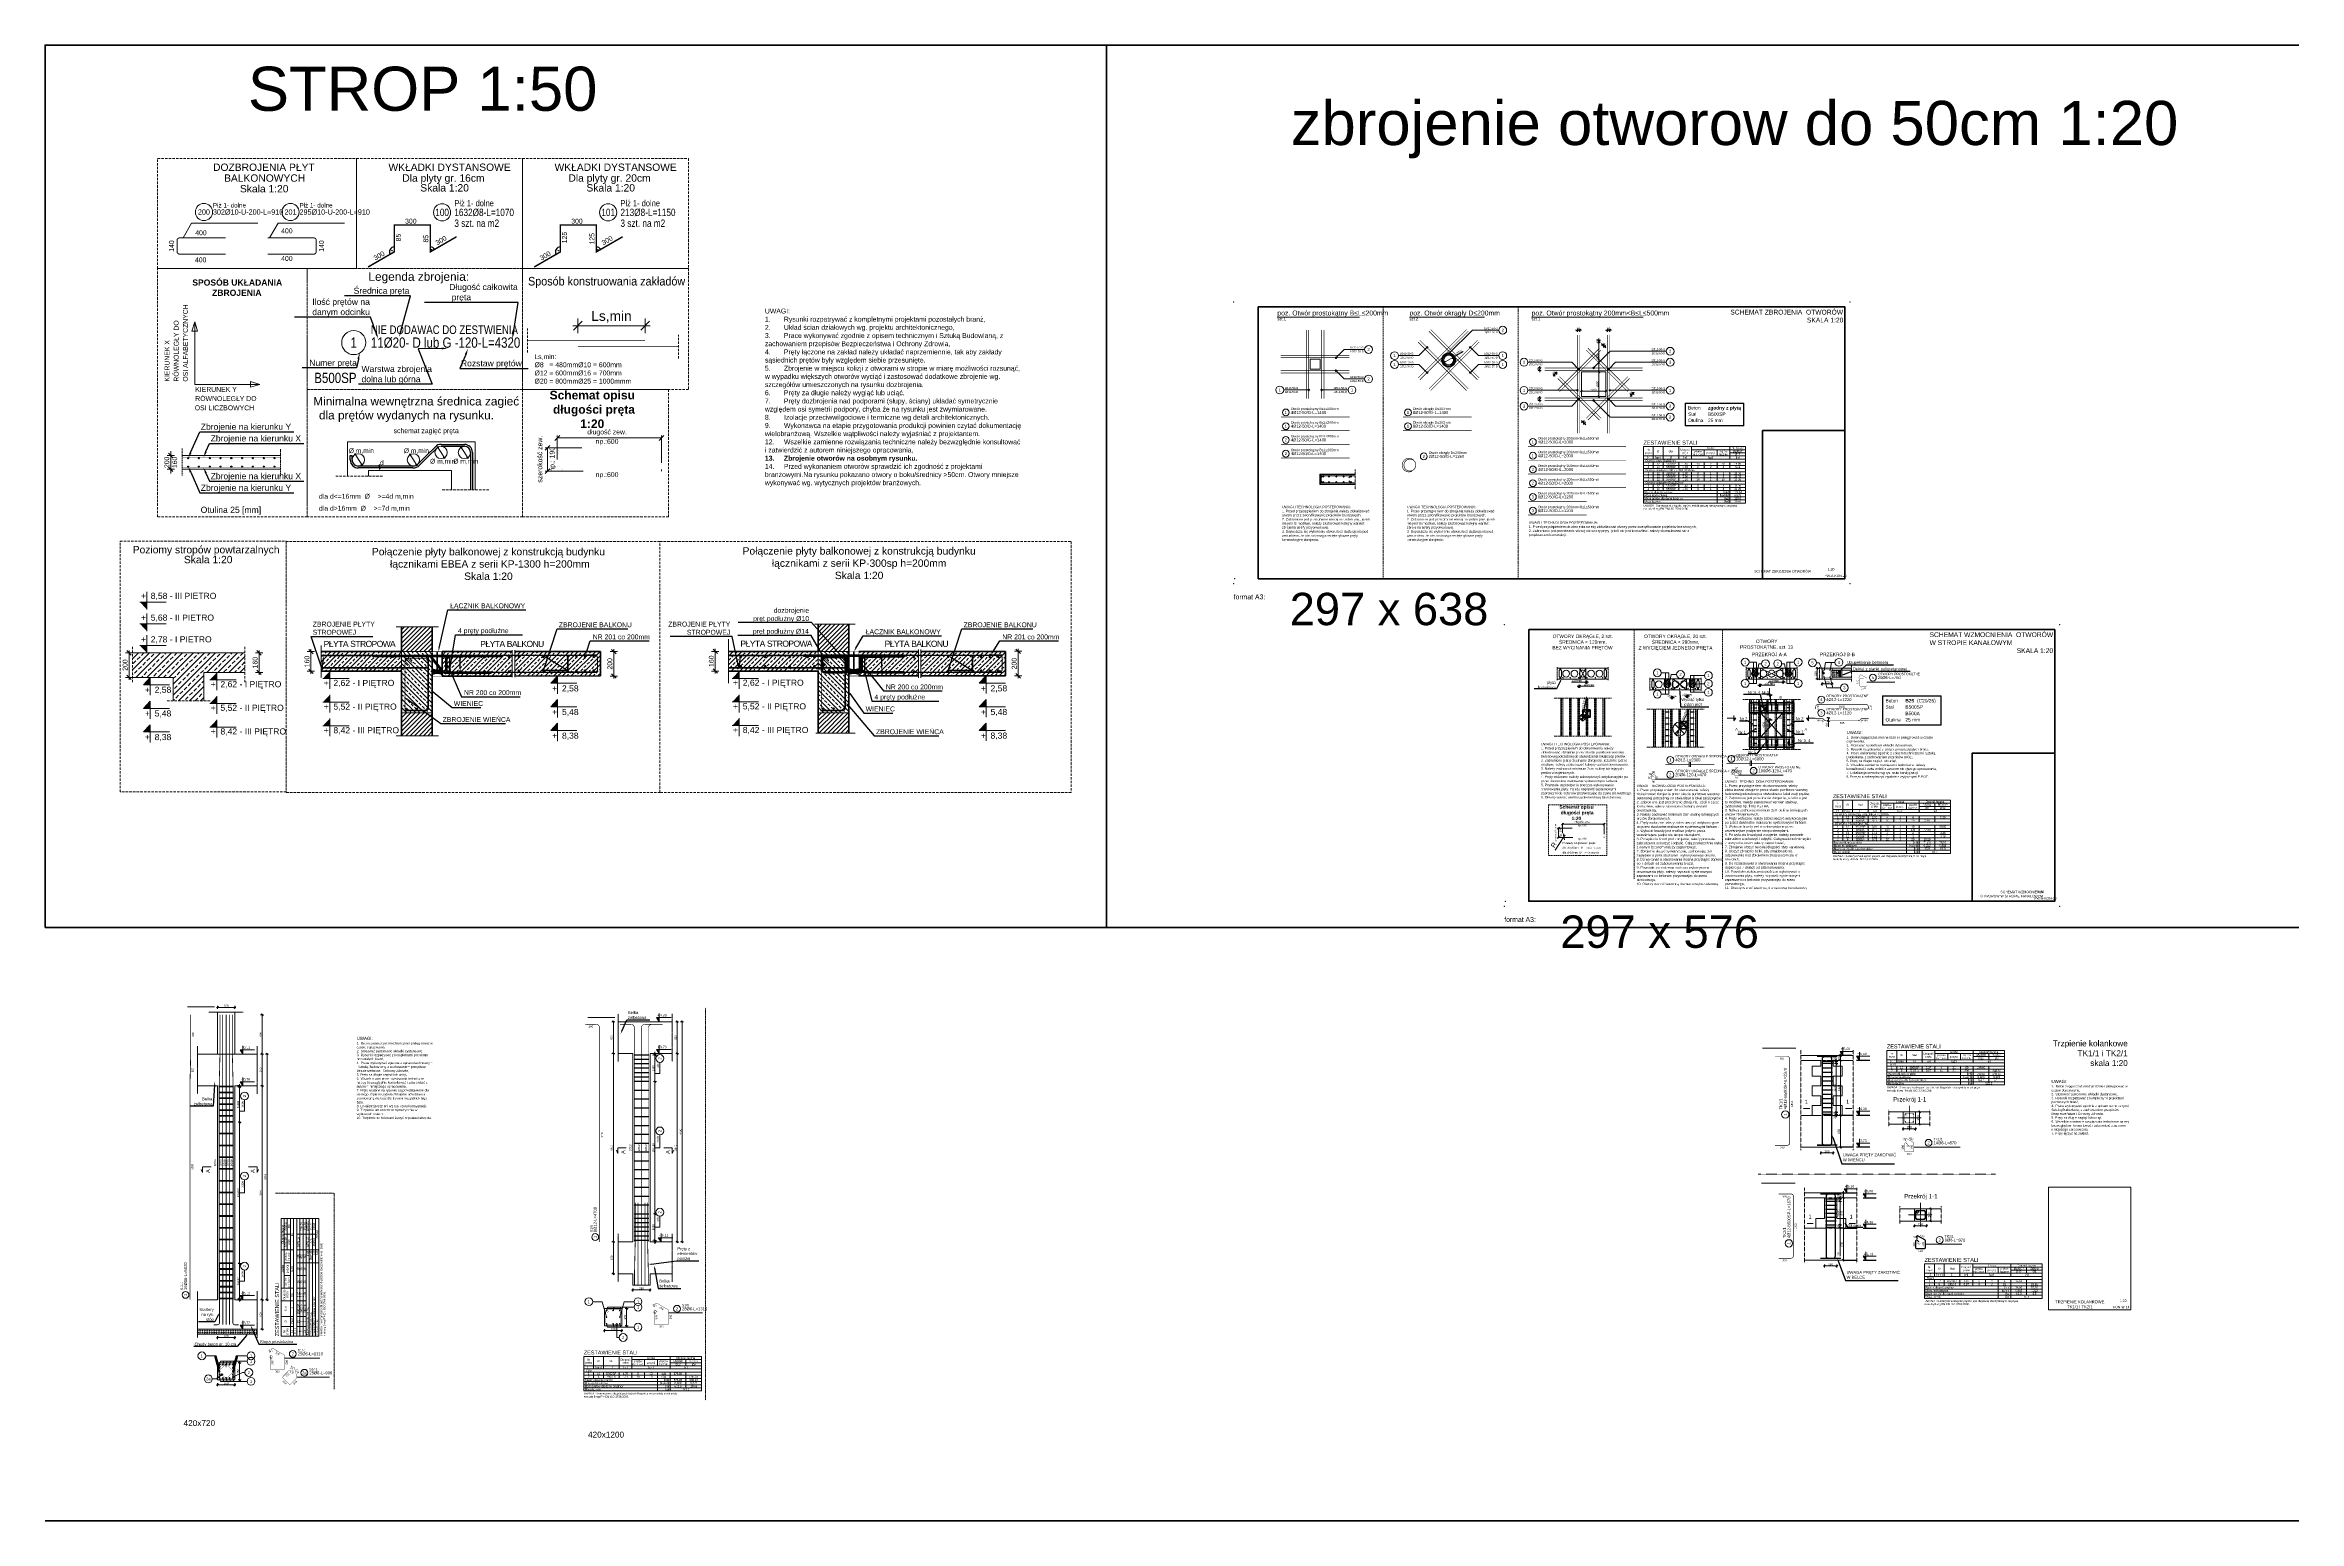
# Model space of a CAD drawing. Header units: millimetres. Extents: x 647 to 146539, y -131215 to 59.
# Drawn here: x 57939 to 103895, y -45270 to -15183 of the extents above; entities that cross this region are included whole.
import ezdxf
from ezdxf import colors
from ezdxf.entities.mleader import LeaderData, LeaderLine
from ezdxf.enums import TextEntityAlignment as Align
from ezdxf.math import Vec2, Vec3

# ---------------------------------------------------------------- set-up
doc = ezdxf.new("R2010")
doc.units = ezdxf.units.MM
for name, pattern in [('ACANSTGL', [0.11811, 0.07874, -0.03937]), ('DASHDOT', [1, 0.5, -0.25, 0, -0.25]), ('DASHED', [0.75, 0.5, -0.25]), ('DASHED2', [0.375, 0.25, -0.125]), ('HIDDEN2', [0.1875, 0.125, -0.0625]), ('KRESKI_I_KROPKI', [33.513888, 17.638888, -8.819444, 0, -7.055556])]:
    doc.linetypes.add(name, pattern=pattern)
doc.layers.get('Defpoints').update_dxf_attribs({"color": 2, "lineweight": 50})
for name, color, linetype in [('2', 4, 'Continuous'), ('G-Prety', 1, 'Continuous'), ('G-Pęty', 1, 'Continuous')]:
    doc.layers.add(name, color=color, linetype=linetype)
for name, color, linetype, lineweight in [('e-cad_cienkie', 4, 'Continuous', 9), ('e-cad_kontur', 3, 'Continuous', 20), ('e-cad_opisy', 2, 'Continuous', 18), ('e-cad_prety_przekroj', 4, 'Continuous', 9), ('e-cad_prety_widok', 1, 'Continuous', 40), ('e-cad_strzemiona', 6, 'Continuous', 25), ('e-cad_ukryte', 9, 'DASHED', 5), ('e-cad_wymiary', 4, 'Continuous', 9), ('G-Bloki', 221, 'Continuous', 5), ('G-Cienka', 4, 'Continuous', 9), ('G-Elementy konstrukcyjne', 1, 'Continuous', 40), ('G-Kreskowanie', 9, 'Continuous', 5), ('G-Obrys', 3, 'Continuous', 20), ('G-Opisy', 2, 'Continuous', 18), ('G-Osie', 6, 'DASHDOT', 9), ('G-Otwory', 6, 'Continuous', 15), ('G-Podkład', 9, 'Continuous', 13), ('G-Przerywana', 8, 'DASHED', 15), ('G-Ramka', 5, 'Continuous', 40), ('G-Strzemiona', 6, 'Continuous', 25), ('G-Tabelka', 7, 'Continuous', 5), ('G-Wymiary', 4, 'Continuous', 9), ('Opis', 2, 'Continuous', 0)]:
    doc.layers.add(name, color=color, linetype=linetype, lineweight=lineweight)
doc.layers.add('e-cad_rzutnie', color=61, linetype='Continuous', lineweight=5, plot=False)
doc.styles.add('1do50-GG', font='arial.ttf', dxfattribs={"height": 125})
doc.styles.add('Arial-GG', font='arial.ttf')
doc.styles.add('DB-1.0', font='arial.ttf')
doc.styles.add('e-cad_1', font='arial.ttf')
doc.styles.add('e-cad_2', font='arial.ttf')
doc.styles.add('romans_0.60', font='arial.ttf', dxfattribs={"width": 0.6})
doc.styles.get("Standard").update_dxf_attribs({"font": 'arial.ttf'})
doc.linetypes.add('BATTING', pattern='A,0.00254,-2.54,[134,ltypeshp.shx,S=2.54,R=0,X=-2.54,Y=0],-5.08,[134,ltypeshp.shx,S=2.54,R=180,X=2.54,Y=0],-2.54', length=10.16254)
doc.dimstyles.new('e-cad_1_20_[mm]', dxfattribs={"dimscale": 20, "dimtxt": 2, "dimasz": 1.8, "dimexe": 1.5, "dimexo": 0, "dimgap": 0.6, "dimtad": 1, "dimdec": 1, "dimrnd": 1, "dimtxsty": 'Arial-GG', "dimblk": 'OBLIQUE', "dimcen": 0, "dimdle": 1, "dimclrd": 4, "dimclre": 4, "dimclrt": 7, "dimadec": 1, "dimazin": 0, "dimtfac": 1, "dimtdec": 1, "dimtix": 1, "dimtmove": 0, "dimatfit": 2, "dimfxl": 1.5, "dimfxlon": 1, "dimlwd": -1, "dimlwe": -1, "dimarcsym": 0})
doc.dimstyles.new('e-cad_1_50_[mm]', dxfattribs={"dimscale": 50, "dimtxt": 2, "dimasz": 1.8, "dimexe": 1.5, "dimexo": 0, "dimgap": 0.6, "dimtad": 1, "dimdec": 1, "dimrnd": 1, "dimtxsty": 'Arial-GG', "dimblk": 'OBLIQUE', "dimcen": 0, "dimdle": 1, "dimclrd": 4, "dimclre": 4, "dimclrt": 7, "dimadec": 1, "dimazin": 0, "dimtfac": 1, "dimtdec": 1, "dimtix": 1, "dimtmove": 0, "dimatfit": 2, "dimfxl": 1.5, "dimfxlon": 1, "dimlwd": -1, "dimlwe": -1, "dimarcsym": 0})
doc.dimstyles.new('S-1 do 10-GG', dxfattribs={"dimscale": 10, "dimtxt": 2.2, "dimasz": 2, "dimexe": 1, "dimexo": 2, "dimgap": 0.6, "dimtad": 1, "dimdec": 0, "dimrnd": 1, "dimtxsty": 'Arial-GG', "dimcen": 0, "dimclrd": 256, "dimclre": 256, "dimclrt": 7, "dimadec": 0, "dimazin": 0, "dimtfac": 1, "dimtdec": 0, "dimtix": 1, "dimtmove": 0, "dimatfit": 2, "dimfxl": 1, "dimlwd": 5, "dimlwe": 5, "dimarcsym": 0})
doc.dimstyles.new('W-1 do 100-GG cm', dxfattribs={"dimscale": 100, "dimtxt": 2, "dimasz": 1.8, "dimexe": 1.5, "dimexo": 0, "dimgap": 0.6, "dimtad": 1, "dimdec": 1, "dimlfac": 0.1, "dimrnd": 0.5, "dimzin": 9, "dimtxsty": 'Arial-GG', "dimblk": 'OBLIQUE', "dimcen": 0, "dimdle": 1, "dimclrd": 4, "dimclre": 4, "dimclrt": 7, "dimadec": 0, "dimazin": 0, "dimtfac": 1, "dimtdec": 1, "dimtix": 1, "dimtmove": 0, "dimatfit": 0, "dimfxl": 1.5, "dimfxlon": 1, "dimlwd": -1, "dimlwe": -1, "dimarcsym": 0})
doc.dimstyles.new('W-1 do 20-GG', dxfattribs={"dimscale": 20, "dimtxt": 2.2, "dimasz": 1.8, "dimexe": 1.5, "dimexo": 0, "dimgap": 0.6, "dimtad": 1, "dimdec": 0, "dimrnd": 5, "dimtxsty": 'Arial-GG', "dimblk": 'OBLIQUE', "dimcen": 0, "dimdle": 1, "dimclrd": 4, "dimclre": 4, "dimclrt": 7, "dimadec": 0, "dimazin": 0, "dimtfac": 1, "dimtdec": 0, "dimtix": 1, "dimtmove": 0, "dimatfit": 2, "dimfxl": 1.5, "dimfxlon": 1, "dimlwd": 5, "dimlwe": 5, "dimarcsym": 0})
doc.dimstyles.new('W-1 do 20-GG mm', dxfattribs={"dimscale": 20, "dimtxt": 2, "dimasz": 1.8, "dimexe": 1.5, "dimexo": 0, "dimgap": 0.6, "dimtad": 1, "dimdec": 1, "dimrnd": 1, "dimtxsty": 'Arial-GG', "dimblk": 'OBLIQUE', "dimcen": 0, "dimdle": 1, "dimclrd": 4, "dimclre": 4, "dimclrt": 7, "dimadec": 1, "dimazin": 0, "dimtfac": 1, "dimtdec": 1, "dimtix": 1, "dimtmove": 0, "dimatfit": 2, "dimfxl": 1.5, "dimfxlon": 1, "dimlwd": -1, "dimlwe": -1, "dimarcsym": 0})
doc.dimstyles.new('W-1 do 50-20-GG mm', dxfattribs={"dimscale": 50, "dimtxt": 2, "dimasz": 1.8, "dimexe": 1.5, "dimexo": 0, "dimgap": 0.6, "dimtad": 1, "dimdec": 1, "dimlfac": 0.4, "dimrnd": 1, "dimtxsty": 'Arial-GG', "dimblk": 'OBLIQUE', "dimcen": 0, "dimdle": 1, "dimclrd": 4, "dimclre": 4, "dimclrt": 7, "dimadec": 1, "dimazin": 0, "dimtfac": 1, "dimtdec": 1, "dimtix": 1, "dimtmove": 0, "dimatfit": 2, "dimfxl": 1.5, "dimfxlon": 1, "dimlwd": -1, "dimlwe": -1, "dimarcsym": 0})
doc.dimstyles.new('W-1 do 50-GG mm', dxfattribs={"dimscale": 50, "dimtxt": 2, "dimasz": 1.8, "dimexe": 1.5, "dimexo": 0, "dimgap": 0.6, "dimtad": 1, "dimdec": 1, "dimrnd": 1, "dimtxsty": 'Arial-GG', "dimblk": 'OBLIQUE', "dimcen": 0, "dimdle": 1, "dimclrd": 4, "dimclre": 4, "dimclrt": 7, "dimadec": 1, "dimazin": 0, "dimtfac": 1, "dimtdec": 1, "dimtix": 1, "dimtmove": 0, "dimatfit": 2, "dimfxl": 1.5, "dimfxlon": 1, "dimlwd": -1, "dimlwe": -1, "dimarcsym": 0})
pattern_1 = [(45, (-2638995.12, -452853.74), (-89.802561, 89.802561), []), (45, (-2638905.32, -452853.74), (-89.802561, 89.802561), [63.5, -31.75])]
pattern_2 = [(45, (75596.81, -31872.564), (-8.838835, 8.838835), [])]

# ---------------------------------------------------------------- blocks, each defined once
blk = doc.blocks.new('_Oblique')
at = {"color": 0, "linetype": 'ByBlock', "lineweight": -2}
blk.add_line((-0.5, -0.5), (0.5, 0.5), dxfattribs=at)
blk = doc.blocks.new('*D807')
at = {"layer": 'Defpoints', "color": 0, "ltscale": 2, "transparency": 16777216}
for p in [(62012, -27573), (62303, -27573), (62012, -27973)]:
    blk.add_point(p, dxfattribs=at)
at = {"layer": 'G-Cienka', "color": 4, "ltscale": 2, "transparency": 16777216}
for p, q in [((62228, -27573), (62378, -27573)), ((62303, -28023), (62303, -27523)), ((62228, -27973), (62378, -27973))]:
    blk.add_line(p, q, dxfattribs=at)
at = {"layer": 'G-Cienka', "color": 4, "ltscale": 2, "transparency": 16777216, "xscale": 90, "yscale": 90, "zscale": 90}
for p, rotation in [((62303, -27573), 90), ((62303, -27973), 270)]:
    blk.add_blockref('_Oblique', p, dxfattribs=dict(at, rotation=rotation))
at = {"layer": 'G-Cienka', "color": 7, "lineweight": -3, "ltscale": 2, "transparency": 16777216, "insert": (62222, -27773), "char_height": 100, "attachment_point": 5, "rotation": 90, "style": 'Arial-GG'}
blk.add_mtext('160', dxfattribs=at)
blk = doc.blocks.new('*D808')
at = {"layer": 'Defpoints', "color": 0, "ltscale": 2, "transparency": 16777216}
for p in [(59652, -27573), (59722, -27573), (59722, -28073)]:
    blk.add_point(p, dxfattribs=at)
at = {"layer": 'G-Cienka', "color": 4, "ltscale": 2, "transparency": 16777216}
for p, q in [((59722, -27573), (59577, -27573)), ((59652, -28123), (59652, -27523)), ((59722, -28073), (59577, -28073))]:
    blk.add_line(p, q, dxfattribs=at)
at = {"layer": 'G-Cienka', "color": 4, "ltscale": 2, "transparency": 16777216, "xscale": 90, "yscale": 90, "zscale": 90}
for p, rotation in [((59652, -27573), 90), ((59652, -28073), 270)]:
    blk.add_blockref('_Oblique', p, dxfattribs=dict(at, rotation=rotation))
at = {"layer": 'G-Cienka', "color": 7, "lineweight": -3, "ltscale": 2, "transparency": 16777216, "insert": (59571, -27823), "char_height": 100, "attachment_point": 5, "rotation": 90, "style": 'Arial-GG'}
blk.add_mtext('200', dxfattribs=at)
blk = doc.blocks.new('*D677')
at = {"layer": 'Defpoints', "color": 0, "ltscale": 0.02, "transparency": 16777216}
for p in [(60502, -23550), (62737, -23550), (62737, -23830)]:
    blk.add_point(p, dxfattribs=at)
at = {"layer": 'G-Wymiary', "color": 4, "ltscale": 0.02, "transparency": 16777216}
for p, q in [((60577, -23550), (60427, -23550)), ((60577, -23830), (60427, -23830)), ((60502, -23550), (60502, -23460)), ((60502, -23830), (60502, -23550)), ((60502, -23830), (60502, -23920))]:
    blk.add_line(p, q, dxfattribs=at)
at = {"layer": 'G-Wymiary', "color": 4, "ltscale": 0.02, "transparency": 16777216, "xscale": 90, "yscale": 90, "zscale": 90}
for p, rotation in [((60502, -23550), 270), ((60502, -23830), 90)]:
    blk.add_blockref('_Oblique', p, dxfattribs=dict(at, rotation=rotation))
at = {"layer": 'G-Wymiary', "color": 7, "ltscale": 0.02, "transparency": 16777216, "char_height": 100, "rotation": 90, "style": 'Arial-GG'}
for s, insert, attachment_point in [('200', (60472, -23690), 8), ('160', (60532, -23690), 2)]:
    blk.add_mtext(s, dxfattribs=dict(at, insert=insert, attachment_point=attachment_point))
blk = doc.blocks.new('e-cad_ZelbetOpis_6')
blk.add_circle((5, 4.5), 3.5)
at = {"layer": 'e-cad_opisy', "style": 'e-cad_1', "width": 0.8}
blk.add_attdef('NR', text='', height=3, dxfattribs=at).set_placement((5, 3), align=Align.CENTER)
for tag, p in [('OPIS_1', (10, 3)), ('UWAGI', (10, -10))]:
    blk.add_attdef(tag, p, '', height=3, dxfattribs=at)
at = {"layer": 'e-cad_opisy', "style": 'e-cad_1', "width": 0.8, "flags": 1}
for tag, p in [('SREDNICA', (0, -20)), ('DLUGOSC', (0, -25)), ('SZT', (0, -30)), ('GATUNEK_STALI', (0, -35)), ('KLASA_STALI', (0, -40))]:
    blk.add_attdef(tag, p, '', height=3, dxfattribs=at)
at = {"layer": 'e-cad_rzutnie', "style": 'e-cad_1', "width": 0.8}
for tag, p, height in [('POZYCJA', (10, 7), 2.5), ('OPIS_2', (10, -6), 3)]:
    blk.add_attdef(tag, p, '', height=height, dxfattribs=at)
blk = doc.blocks.new('e-cad_ZelbetOpis_7')
blk.add_circle((5, 4.5), 3.5)
at = {"layer": 'e-cad_opisy', "style": 'e-cad_1', "width": 0.8}
blk.add_attdef('NR', text='', height=3, dxfattribs=at).set_placement((5, 3), align=Align.CENTER)
for tag, p in [('OPIS_1', (10, 3)), ('UWAGI', (10, -6))]:
    blk.add_attdef(tag, p, '', height=3, dxfattribs=at)
at = {"layer": 'e-cad_opisy', "style": 'e-cad_1', "width": 0.8, "flags": 1}
for tag, p in [('SREDNICA', (0, -15)), ('DLUGOSC', (0, -20)), ('SZT', (0, -25)), ('GATUNEK_STALI', (0, -30)), ('KLASA_STALI', (0, -35)), ('OPIS_2', (0, -40)), ('KOD', (0, -50)), ('HAK_1', (0, -55)), ('A', (0, -65)), ('HAK_2', (0, -60)), ('C', (0, -75)), ('B', (0, -70)), ('D', (0, -80)), ('E', (0, -85)), ('F', (0, -90)), ('R', (0, -95)), ('HAK_1_DLUGOSC', (0, -100)), ('HAK_2_DLUGOSC', (0, -105)), ('KIERUNEK', (0, -110))]:
    blk.add_attdef(tag, p, '', height=3, dxfattribs=at)
at = {"layer": 'e-cad_rzutnie', "style": 'e-cad_1', "width": 0.8}
blk.add_attdef('POZYCJA', (10, 7), '', height=2.5, dxfattribs=at)
blk = doc.blocks.new('*D678')
at = {"layer": 'Defpoints', "color": 0, "transparency": 16777216}
for p in [(70174, -20904), (68802, -21331), (70174, -21207)]:
    blk.add_point(p, dxfattribs=at)
at = {"layer": 'G-Wymiary', "color": 4, "transparency": 16777216}
for p, q in [((68702, -20904), (70274, -20904)), ((68802, -21054), (68802, -20754)), ((70174, -21054), (70174, -20754))]:
    blk.add_line(p, q, dxfattribs=at)
at = {"layer": 'G-Wymiary', "color": 4, "transparency": 16777216, "xscale": 180, "yscale": 180, "zscale": 180, "rotation": 180}
blk.add_blockref('_Oblique', (68802, -20904), dxfattribs=at)
at = {"layer": 'G-Wymiary', "color": 4, "transparency": 16777216, "xscale": 180, "yscale": 180, "zscale": 180}
blk.add_blockref('_Oblique', (70174, -20904), dxfattribs=at)
at = {"layer": 'G-Wymiary', "color": 7, "transparency": 16777216, "insert": (69488, -20724), "char_height": 200, "attachment_point": 5, "style": 'Arial-GG'}
blk.add_mtext('Ls,min', dxfattribs=at)
blk = doc.blocks.new('wkladka stalowa')
h = blk.add_hatch()
h.set_pattern_fill('DOTS', color=256, scale=1.5, style=0)
h.set_pattern_definition([(0, (-1041.124, 2574.6822), (1.190625, 2.38125), [0, -2.38125])])
h.paths.add_polyline_path([(1, 42), (11, 42), (35, 37), (47, 37), (71, 42), (81, 42), (81, 2), (71, 2), (47, 8), (35, 8), (11, 2), (1, 2)])
for p, q in [((11, 42), (11, 2)), ((35, 37), (35, 8)), ((47, 37), (47, 8)), ((71, 42), (71, 2))]:
    blk.add_line(p, q)
for points in [[(8, 1), (8, 0), (0, 0), (0, 44), (8, 44), (8, 43)], [(1, 42), (1, 43), (11, 43), (35, 38), (47, 38), (71, 43), (81, 43), (81, 42)], [(1, 42), (11, 42), (35, 37), (47, 37), (71, 42), (81, 42), (81, 2), (71, 2), (47, 8), (35, 8), (11, 2), (1, 2), (1, 42)], [(81, 2), (81, 1), (71, 1), (47, 7), (35, 7), (11, 1), (1, 1), (1, 2)], [(74, 1), (74, 0), (82, 0), (82, 44), (74, 44), (74, 43)], [(82, 43), (82, 1)]]:
    blk.add_lwpolyline(points)
blk = doc.blocks.new('*D809')
at = {"layer": 'Defpoints', "color": 0, "ltscale": 2, "transparency": 16777216}
for p in [(63361, -27549), (63570, -27549, 0), (63570, -27949, 0)]:
    blk.add_point(p, dxfattribs=at)
at = {"layer": 'G-Wymiary', "color": 4, "ltscale": 2, "transparency": 16777216}
for p, q in [((63436, -27549), (63286, -27549)), ((63361, -27999), (63361, -27499)), ((63436, -27949), (63286, -27949))]:
    blk.add_line(p, q, dxfattribs=at)
at = {"layer": 'G-Wymiary', "color": 4, "ltscale": 2, "transparency": 16777216, "xscale": 90, "yscale": 90, "zscale": 90}
for p, rotation in [((63361, -27549), 90), ((63361, -27949), 270)]:
    blk.add_blockref('_Oblique', p, dxfattribs=dict(at, rotation=rotation))
at = {"layer": 'G-Wymiary', "color": 7, "ltscale": 2, "transparency": 16777216, "insert": (63280, -27749), "char_height": 100, "attachment_point": 5, "rotation": 90, "style": 'Arial-GG'}
blk.add_mtext('160', dxfattribs=at)
blk = doc.blocks.new('*D810')
at = {"layer": 'Defpoints', "color": 0, "ltscale": 2, "transparency": 16777216}
for p in [(67466, -27547, 0), (69536, -27547), (67466, -28047, 0)]:
    blk.add_point(p, dxfattribs=at)
at = {"layer": 'G-Wymiary', "color": 4, "ltscale": 2, "transparency": 16777216}
for p, q in [((69461, -27547), (69611, -27547)), ((69536, -28097), (69536, -27497)), ((69461, -28047), (69611, -28047))]:
    blk.add_line(p, q, dxfattribs=at)
at = {"layer": 'G-Wymiary', "color": 4, "ltscale": 2, "transparency": 16777216, "xscale": 90, "yscale": 90, "zscale": 90}
for p, rotation in [((69536, -27547), 90), ((69536, -28047), 270)]:
    blk.add_blockref('_Oblique', p, dxfattribs=dict(at, rotation=rotation))
at = {"layer": 'G-Wymiary', "color": 7, "ltscale": 2, "transparency": 16777216, "insert": (69455, -27797), "char_height": 100, "attachment_point": 5, "rotation": 90, "style": 'Arial-GG'}
blk.add_mtext('200', dxfattribs=at)
blk = doc.blocks.new('*D679')
at = {"layer": 'Defpoints', "color": 0, "ltscale": 2, "transparency": 16777216}
for p in [(71605, -27544), (71814, -27544, 0), (71814, -27944, 0)]:
    blk.add_point(p, dxfattribs=at)
at = {"layer": 'G-Wymiary', "color": 4, "ltscale": 2, "transparency": 16777216}
for p, q in [((71680, -27544), (71530, -27544)), ((71605, -27994), (71605, -27494)), ((71680, -27944), (71530, -27944))]:
    blk.add_line(p, q, dxfattribs=at)
at = {"layer": 'G-Wymiary', "color": 4, "ltscale": 2, "transparency": 16777216, "xscale": 90, "yscale": 90, "zscale": 90}
for p, rotation in [((71605, -27544), 90), ((71605, -27944), 270)]:
    blk.add_blockref('_Oblique', p, dxfattribs=dict(at, rotation=rotation))
at = {"layer": 'G-Wymiary', "color": 7, "ltscale": 2, "transparency": 16777216, "insert": (71524, -27744), "char_height": 100, "attachment_point": 5, "rotation": 90, "style": 'Arial-GG'}
blk.add_mtext('160', dxfattribs=at)
blk = doc.blocks.new('*D680')
at = {"layer": 'Defpoints', "color": 0, "ltscale": 2, "transparency": 16777216}
for p in [(75710, -27542, 0), (77780, -27542), (75710, -28042, 0)]:
    blk.add_point(p, dxfattribs=at)
at = {"layer": 'G-Wymiary', "color": 4, "ltscale": 2, "transparency": 16777216}
for p, q in [((77705, -27542), (77855, -27542)), ((77780, -28092), (77780, -27492)), ((77705, -28042), (77855, -28042))]:
    blk.add_line(p, q, dxfattribs=at)
at = {"layer": 'G-Wymiary', "color": 4, "ltscale": 2, "transparency": 16777216, "xscale": 90, "yscale": 90, "zscale": 90}
for p, rotation in [((77780, -27542), 90), ((77780, -28042), 270)]:
    blk.add_blockref('_Oblique', p, dxfattribs=dict(at, rotation=rotation))
at = {"layer": 'G-Wymiary', "color": 7, "ltscale": 2, "transparency": 16777216, "insert": (77699, -27792), "char_height": 100, "attachment_point": 5, "rotation": 90, "style": 'Arial-GG'}
blk.add_mtext('200', dxfattribs=at)
blk = doc.blocks.new('e-cad_ZelbetPozycja')
at = {"layer": 'e-cad_opisy', "ltscale": 0.04, "style": 'e-cad_1', "width": 0.8}
for tag, p, height in [('OPIS_1', (0, 1), 5), ('OPIS_3', (0, -6.5), 1.5), ('OPIS_2', (0, -4), 3)]:
    blk.add_attdef(tag, p, '', height=height, dxfattribs=at)
at = {"layer": 'e-cad_opisy', "ltscale": 0.04, "style": 'e-cad_1', "width": 0.8, "flags": 1}
for tag, p in [('POZYCJA', (0, -15)), ('ILOSC', (0, -20)), ('DODATEK', (0, -25))]:
    blk.add_attdef(tag, p, '', height=3, dxfattribs=at)
blk = doc.blocks.new('e-cad_ZelbetOpisNiezliczalny_1L')
at = {"layer": 'e-cad_cienkie'}
blk.add_circle((-4, 0), 4, dxfattribs=at)
at = {"layer": 'e-cad_opisy', "ltscale": 0.04, "style": 'e-cad_1', "width": 0.8}
blk.add_attdef('NR', text='', height=3, dxfattribs=at).set_placement((-4, 0), align=Align.MIDDLE_CENTER)
for tag, p in [('OPIS', (1, 1)), ('UWAGI', (1, -3))]:
    blk.add_attdef(tag, p, '', height=2, dxfattribs=at)
blk = doc.blocks.new('e-cad_ZelbetOpisNiezliczalny_1P')
at = {"layer": 'e-cad_cienkie'}
blk.add_circle((4, 0), 4, dxfattribs=at)
at = {"layer": 'e-cad_opisy', "ltscale": 0.04, "style": 'e-cad_1', "width": 0.8}
for tag, p in [('OPIS', (-1, 1)), ('UWAGI', (-1, -3))]:
    blk.add_attdef(tag, text='', height=2, dxfattribs=at).set_placement(p, align=Align.RIGHT)
blk.add_attdef('NR', text='', height=3, dxfattribs=at).set_placement((4, 0), align=Align.MIDDLE_CENTER)
blk = doc.blocks.new('zw$42D9')
at = {"layer": 'G-Opisy'}
for points in [[(0, 463), (1196, 463), (1196, 0), (0, 0)], [(7, 456), (1189, 456), (1189, 7), (7, 7)]]:
    blk.add_lwpolyline(points, close=True, dxfattribs=at)
at = {"layer": 'G-Opisy', "color": 2, "char_height": 70, "attachment_point": 1}
for s, insert in [('{\\fArial|i0|b0;  Stal}', (7, 273)), ('{\\fArial|i0|b0;  Otulina}', (7, 145)), ('{\\fArial|i0|b0;  Beton}', (7, 401)), ('{\\fArial|b1|i0|c1|p0;zgodny z płytą}', (467, 401)), ('25 mm', (467, 145)), ('{\\fArial|b0|i0|c0|p0;B500SP}', (467, 273))]:
    blk.add_mtext(s, dxfattribs=dict(at, insert=insert))
blk = doc.blocks.new('*D681')
at = {"layer": 'Defpoints', "color": 0, "ltscale": 0.8, "transparency": 16777216}
for p in [(89183, -20996), (89183, -21096), (89233, -21096)]:
    blk.add_point(p, dxfattribs=at)
at = {"layer": 'e-cad_wymiary', "color": 4, "ltscale": 0.8, "transparency": 16777216}
for p, q in [((89183, -20996), (89147, -20996)), ((89183, -21026), (89183, -20966)), ((89233, -20996), (89183, -20996)), ((89233, -21026), (89233, -20966)), ((89233, -20996), (89269, -20996))]:
    blk.add_line(p, q, dxfattribs=at)
at = {"layer": 'e-cad_wymiary', "color": 4, "ltscale": 0.8, "transparency": 16777216, "xscale": 36, "yscale": 36, "zscale": 36}
blk.add_blockref('_Oblique', (89183, -20996), dxfattribs=at)
at = {"layer": 'e-cad_wymiary', "color": 4, "ltscale": 0.8, "transparency": 16777216, "xscale": 36, "yscale": 36, "zscale": 36, "rotation": 180}
blk.add_blockref('_Oblique', (89233, -20996), dxfattribs=at)
at = {"layer": 'e-cad_wymiary', "color": 7, "ltscale": 0.8, "transparency": 16777216, "insert": (89208, -20964), "char_height": 40, "attachment_point": 5, "style": 'Arial-GG'}
blk.add_mtext('50', dxfattribs=at)
blk = doc.blocks.new('*D682')
at = {"layer": 'Defpoints', "color": 0, "ltscale": 0.8, "transparency": 16777216}
for p in [(89795, -21096), (89845, -20996), (89845, -21096)]:
    blk.add_point(p, dxfattribs=at)
at = {"layer": 'e-cad_wymiary', "color": 4, "ltscale": 0.8, "transparency": 16777216}
for p, q in [((89795, -20996), (89759, -20996)), ((89795, -21026), (89795, -20966)), ((89795, -20996), (89845, -20996)), ((89845, -21026), (89845, -20966)), ((89845, -20996), (89881, -20996))]:
    blk.add_line(p, q, dxfattribs=at)
at = {"layer": 'e-cad_wymiary', "color": 4, "ltscale": 0.8, "transparency": 16777216, "xscale": 36, "yscale": 36, "zscale": 36}
blk.add_blockref('_Oblique', (89795, -20996), dxfattribs=at)
at = {"layer": 'e-cad_wymiary', "color": 4, "ltscale": 0.8, "transparency": 16777216, "xscale": 36, "yscale": 36, "zscale": 36, "rotation": 180}
blk.add_blockref('_Oblique', (89845, -20996), dxfattribs=at)
at = {"layer": 'e-cad_wymiary', "color": 7, "ltscale": 0.8, "transparency": 16777216, "insert": (89820, -20964), "char_height": 40, "attachment_point": 5, "style": 'Arial-GG'}
blk.add_mtext('50', dxfattribs=at)
blk = doc.blocks.new('*D683')
at = {"layer": 'Defpoints', "color": 0, "ltscale": 0.8, "transparency": 16777216}
for p in [(88414, -22427), (88514, -22377), (88514, -22427)]:
    blk.add_point(p, dxfattribs=at)
at = {"layer": 'e-cad_wymiary', "color": 4, "ltscale": 0.8, "transparency": 16777216}
for p, q in [((88444, -22377), (88384, -22377)), ((88444, -22427), (88384, -22427)), ((88414, -22377), (88414, -22341)), ((88414, -22377), (88414, -22427)), ((88414, -22427), (88414, -22463))]:
    blk.add_line(p, q, dxfattribs=at)
at = {"layer": 'e-cad_wymiary', "color": 4, "ltscale": 0.8, "transparency": 16777216, "xscale": 36, "yscale": 36, "zscale": 36}
for p, rotation in [((88414, -22377), 270), ((88414, -22427), 90)]:
    blk.add_blockref('_Oblique', p, dxfattribs=dict(at, rotation=rotation))
at = {"layer": 'e-cad_wymiary', "color": 7, "ltscale": 0.8, "transparency": 16777216, "insert": (88382, -22402), "char_height": 40, "attachment_point": 5, "rotation": 90, "style": 'Arial-GG'}
blk.add_mtext('50', dxfattribs=at)
blk = doc.blocks.new('*D684')
at = {"layer": 'Defpoints', "color": 0, "ltscale": 0.8, "transparency": 16777216}
for p in [(88414, -21765), (88514, -21765), (88514, -21815)]:
    blk.add_point(p, dxfattribs=at)
at = {"layer": 'e-cad_wymiary', "color": 4, "ltscale": 0.8, "transparency": 16777216}
for p, q in [((88444, -21765), (88384, -21765)), ((88444, -21815), (88384, -21815)), ((88414, -21765), (88414, -21729)), ((88414, -21815), (88414, -21765)), ((88414, -21815), (88414, -21851))]:
    blk.add_line(p, q, dxfattribs=at)
at = {"layer": 'e-cad_wymiary', "color": 4, "ltscale": 0.8, "transparency": 16777216, "xscale": 36, "yscale": 36, "zscale": 36}
for p, rotation in [((88414, -21765), 270), ((88414, -21815), 90)]:
    blk.add_blockref('_Oblique', p, dxfattribs=dict(at, rotation=rotation))
at = {"layer": 'e-cad_wymiary', "color": 7, "ltscale": 0.8, "transparency": 16777216, "insert": (88382, -21790), "char_height": 40, "attachment_point": 5, "rotation": 90, "style": 'Arial-GG'}
blk.add_mtext('50', dxfattribs=at)
blk = doc.blocks.new('*D685')
at = {"layer": 'Defpoints', "color": 0, "ltscale": 0.8, "transparency": 16777216}
for p in [(88712, -21909), (88783, -21979), (88818, -21944)]:
    blk.add_point(p, dxfattribs=at)
at = {"layer": 'e-cad_wymiary', "color": 4, "ltscale": 0.8, "transparency": 16777216}
for p, q in [((88712, -21909), (88686, -21934)), ((88733, -21930), (88691, -21887)), ((88747, -21873), (88712, -21909)), ((88768, -21894), (88726, -21852)), ((88747, -21873), (88773, -21848))]:
    blk.add_line(p, q, dxfattribs=at)
at = {"layer": 'e-cad_wymiary', "color": 4, "ltscale": 0.8, "transparency": 16777216, "xscale": 36, "yscale": 36, "zscale": 36}
for p, rotation in [((88712, -21909), 44.99999999981133), ((88747, -21873), 224.9999999998113)]:
    blk.add_blockref('_Oblique', p, dxfattribs=dict(at, rotation=rotation))
at = {"layer": 'e-cad_wymiary', "color": 7, "ltscale": 0.8, "transparency": 16777216, "insert": (88707, -21868), "char_height": 40, "attachment_point": 5, "rotation": 45, "style": 'Arial-GG'}
blk.add_mtext('50', dxfattribs=at)
blk = doc.blocks.new('*D686')
at = {"layer": 'Defpoints', "color": 0, "ltscale": 0.8, "transparency": 16777216}
for p in [(89326, -22899), (89362, -22792), (89397, -22828)]:
    blk.add_point(p, dxfattribs=at)
at = {"layer": 'e-cad_wymiary', "color": 4, "ltscale": 0.8, "transparency": 16777216}
for p, q in [((89291, -22863), (89266, -22838)), ((89312, -22842), (89270, -22884)), ((89291, -22863), (89326, -22899)), ((89348, -22877), (89305, -22920)), ((89326, -22899), (89352, -22924))]:
    blk.add_line(p, q, dxfattribs=at)
at = {"layer": 'e-cad_wymiary', "color": 4, "ltscale": 0.8, "transparency": 16777216, "xscale": 36, "yscale": 36, "zscale": 36}
for p, rotation in [((89291, -22863), 315), ((89326, -22899), 135)]:
    blk.add_blockref('_Oblique', p, dxfattribs=dict(at, rotation=rotation))
at = {"layer": 'e-cad_wymiary', "color": 7, "ltscale": 0.8, "transparency": 16777216, "insert": (89332, -22858), "char_height": 40, "attachment_point": 5, "rotation": 315, "style": 'Arial-GG'}
blk.add_mtext('50', dxfattribs=at)
blk = doc.blocks.new('*D687')
at = {"layer": 'Defpoints', "color": 0, "ltscale": 0.8, "transparency": 16777216}
for p in [(90210, -22249), (90246, -22213), (90316, -22284)]:
    blk.add_point(p, dxfattribs=at)
at = {"layer": 'e-cad_wymiary', "color": 4, "ltscale": 0.8, "transparency": 16777216}
for p, q in [((90281, -22319), (90256, -22345)), ((90260, -22298), (90302, -22341)), ((90281, -22319), (90316, -22284)), ((90295, -22263), (90338, -22305)), ((90316, -22284), (90342, -22258))]:
    blk.add_line(p, q, dxfattribs=at)
at = {"layer": 'e-cad_wymiary', "color": 4, "ltscale": 0.8, "transparency": 16777216, "xscale": 36, "yscale": 36, "zscale": 36}
for p, rotation in [((90281, -22319), 44.99999999981134), ((90316, -22284), 224.9999999998113)]:
    blk.add_blockref('_Oblique', p, dxfattribs=dict(at, rotation=rotation))
at = {"layer": 'e-cad_wymiary', "color": 7, "ltscale": 0.8, "transparency": 16777216, "insert": (90276, -22279), "char_height": 40, "attachment_point": 5, "rotation": 45, "style": 'Arial-GG'}
blk.add_mtext('50', dxfattribs=at)
blk = doc.blocks.new('*D688')
at = {"layer": 'Defpoints', "color": 0, "ltscale": 0.8, "transparency": 16777216}
for p in [(89631, -21365), (89666, -21400), (89702, -21294)]:
    blk.add_point(p, dxfattribs=at)
at = {"layer": 'e-cad_wymiary', "color": 4, "ltscale": 0.8, "transparency": 16777216}
for p, q in [((89702, -21294), (89676, -21269)), ((89681, -21315), (89723, -21273)), ((89737, -21329), (89702, -21294)), ((89716, -21351), (89758, -21308)), ((89737, -21329), (89763, -21355))]:
    blk.add_line(p, q, dxfattribs=at)
at = {"layer": 'e-cad_wymiary', "color": 4, "ltscale": 0.8, "transparency": 16777216, "xscale": 36, "yscale": 36, "zscale": 36}
for p, rotation in [((89702, -21294), 315), ((89737, -21329), 135)]:
    blk.add_blockref('_Oblique', p, dxfattribs=dict(at, rotation=rotation))
at = {"layer": 'e-cad_wymiary', "color": 7, "ltscale": 0.8, "transparency": 16777216, "insert": (89742, -21289), "char_height": 40, "attachment_point": 5, "rotation": 315, "style": 'Arial-GG'}
blk.add_mtext('50', dxfattribs=at)
blk = doc.blocks.new('*D689')
at = {"layer": 'Defpoints', "color": 0, "ltscale": 0.8, "transparency": 16777216}
for p in [(89264, -21962), (89764, -21962), (89764, -22237)]:
    blk.add_point(p, dxfattribs=at)
at = {"layer": 'G-Wymiary', "color": 4, "ltscale": 0.8, "transparency": 16777216}
for p, q in [((89244, -22237), (89784, -22237)), ((89264, -22207), (89264, -22267)), ((89764, -22207), (89764, -22267))]:
    blk.add_line(p, q, dxfattribs=at)
at = {"layer": 'G-Wymiary', "color": 4, "ltscale": 0.8, "transparency": 16777216, "xscale": 36, "yscale": 36, "zscale": 36, "rotation": 180}
blk.add_blockref('_Oblique', (89264, -22237), dxfattribs=at)
at = {"layer": 'G-Wymiary', "color": 4, "ltscale": 0.8, "transparency": 16777216, "xscale": 36, "yscale": 36, "zscale": 36}
blk.add_blockref('_Oblique', (89764, -22237), dxfattribs=at)
at = {"layer": 'G-Wymiary', "color": 7, "ltscale": 0.8, "transparency": 16777216, "insert": (89514, -22205), "char_height": 40, "attachment_point": 5, "style": 'Arial-GG'}
blk.add_mtext('≤500', dxfattribs=at)
blk = doc.blocks.new('*D690')
at = {"layer": 'Defpoints', "color": 0, "ltscale": 0.8, "transparency": 16777216}
for p in [(89547, -21846), (89622, -21846), (89547, -22346)]:
    blk.add_point(p, dxfattribs=at)
at = {"layer": 'G-Wymiary', "color": 4, "ltscale": 0.8, "transparency": 16777216}
for p, q in [((89592, -21846), (89652, -21846)), ((89622, -22366), (89622, -21826)), ((89592, -22346), (89652, -22346))]:
    blk.add_line(p, q, dxfattribs=at)
at = {"layer": 'G-Wymiary', "color": 4, "ltscale": 0.8, "transparency": 16777216, "xscale": 36, "yscale": 36, "zscale": 36}
for p, rotation in [((89622, -21846), 90), ((89622, -22346), 270)]:
    blk.add_blockref('_Oblique', p, dxfattribs=dict(at, rotation=rotation))
at = {"layer": 'G-Wymiary', "color": 7, "ltscale": 0.8, "transparency": 16777216, "insert": (89590, -22096), "char_height": 40, "attachment_point": 5, "rotation": 90, "style": 'Arial-GG'}
blk.add_mtext('≤500', dxfattribs=at)
blk = doc.blocks.new('*D691')
at = {"layer": 'Defpoints', "color": 0, "ltscale": 0.8, "transparency": 16777216}
for p in [(86645, -21554), (86471, -21654)]:
    blk.add_point(p, dxfattribs=at)
at = {"layer": 'G-Wymiary', "color": 4, "ltscale": 0.8, "transparency": 16777216}
for p, q in [((86454, -21664), (86645, -21554)), ((86645, -21554), (86856, -21432))]:
    blk.add_line(p, q, dxfattribs=at)
at = {"layer": 'G-Wymiary', "color": 4, "ltscale": 0.8, "transparency": 16777216, "xscale": 36, "yscale": 36, "zscale": 36}
for p, rotation in [((86645, -21554), 30.000000000025), ((86471, -21654), 210.000000000025)]:
    blk.add_blockref('_Oblique', p, dxfattribs=dict(at, rotation=rotation))
at = {"layer": 'G-Wymiary', "color": 7, "ltscale": 0.8, "transparency": 16777216, "insert": (86772, -21442), "char_height": 40, "attachment_point": 5, "rotation": 30, "style": 'Arial-GG'}
blk.add_mtext('∅200', dxfattribs=at)
blk = doc.blocks.new('*D692')
at = {"layer": 'Defpoints', "color": 0, "ltscale": 0.8, "transparency": 16777216}
for p in [(85935, -21237), (89622, -21237), (89547, -21846)]:
    blk.add_point(p, dxfattribs=at)
at = {"layer": 'G-Wymiary', "color": 4, "ltscale": 0.8, "transparency": 16777216}
for p, q in [((89592, -21237), (89652, -21237)), ((89622, -21866), (89622, -21217)), ((89592, -21846), (89652, -21846))]:
    blk.add_line(p, q, dxfattribs=at)
at = {"layer": 'G-Wymiary', "color": 4, "ltscale": 0.8, "transparency": 16777216, "xscale": 36, "yscale": 36, "zscale": 36}
for p, rotation in [((89622, -21237), 90), ((89622, -21846), 270)]:
    blk.add_blockref('_Oblique', p, dxfattribs=dict(at, rotation=rotation))
at = {"layer": 'G-Wymiary', "color": 7, "ltscale": 0.8, "transparency": 16777216, "insert": (89590, -21542), "char_height": 40, "attachment_point": 5, "rotation": 90, "style": 'Arial-GG'}
blk.add_mtext('≤609', dxfattribs=at)
blk = doc.blocks.new('*D693')
at = {"layer": 'Defpoints', "color": 0, "ltscale": 0.8, "transparency": 16777216}
for p in [(85935, -21237), (85970, -21201), (89622, -21201)]:
    blk.add_point(p, dxfattribs=at)
at = {"layer": 'G-Wymiary', "color": 4, "ltscale": 0.8, "transparency": 16777216}
for p, q in [((89592, -21201), (89652, -21201)), ((89592, -21237), (89652, -21237)), ((89622, -21201), (89622, -21165)), ((89622, -21237), (89622, -21201)), ((89622, -21237), (89622, -21273))]:
    blk.add_line(p, q, dxfattribs=at)
at = {"layer": 'G-Wymiary', "color": 4, "ltscale": 0.8, "transparency": 16777216, "xscale": 36, "yscale": 36, "zscale": 36}
for p, rotation in [((89622, -21201), 270), ((89622, -21237), 90)]:
    blk.add_blockref('_Oblique', p, dxfattribs=dict(at, rotation=rotation))
at = {"layer": 'G-Wymiary', "color": 7, "ltscale": 0.8, "transparency": 16777216, "insert": (89590, -21219), "char_height": 40, "attachment_point": 5, "rotation": 90, "style": 'Arial-GG'}
blk.add_mtext('≤35', dxfattribs=at)
blk = doc.blocks.new('*D811')
at = {"layer": 'Defpoints', "color": 0, "transparency": 16777216}
for p in [(96304, -38906), (96304, -39156), (96390, -39156)]:
    blk.add_point(p, dxfattribs=at)
at = {"layer": 'G-Wymiary', "color": 4, "lineweight": 5, "transparency": 16777216}
for p, q in [((96360, -38906), (96420, -38906)), ((96390, -38886), (96390, -39176)), ((96360, -39156), (96420, -39156))]:
    blk.add_line(p, q, dxfattribs=at)
at = {"layer": 'G-Wymiary', "color": 4, "lineweight": 5, "transparency": 16777216, "xscale": 36, "yscale": 36, "zscale": 36}
for p, rotation in [((96390, -38906), 90), ((96390, -39156), 270)]:
    blk.add_blockref('_Oblique', p, dxfattribs=dict(at, rotation=rotation))
at = {"layer": 'G-Wymiary', "color": 7, "transparency": 16777216, "insert": (96355, -39031), "char_height": 44, "attachment_point": 5, "rotation": 90, "style": 'Arial-GG'}
blk.add_mtext('250', dxfattribs=at)
blk = doc.blocks.new('*D812')
at = {"layer": 'Defpoints', "color": 0, "transparency": 16777216}
for p in [(96054, -38906), (96304, -38906), (96304, -39254)]:
    blk.add_point(p, dxfattribs=at)
at = {"layer": 'G-Wymiary', "color": 4, "lineweight": 5, "transparency": 16777216}
for p, q in [((96034, -39254), (96324, -39254)), ((96054, -39224), (96054, -39284)), ((96304, -39224), (96304, -39284))]:
    blk.add_line(p, q, dxfattribs=at)
at = {"layer": 'G-Wymiary', "color": 4, "lineweight": 5, "transparency": 16777216, "xscale": 36, "yscale": 36, "zscale": 36, "rotation": 180}
blk.add_blockref('_Oblique', (96054, -39254), dxfattribs=at)
at = {"layer": 'G-Wymiary', "color": 4, "lineweight": 5, "transparency": 16777216, "xscale": 36, "yscale": 36, "zscale": 36}
blk.add_blockref('_Oblique', (96304, -39254), dxfattribs=at)
at = {"layer": 'G-Wymiary', "color": 7, "transparency": 16777216, "insert": (96179, -39219), "char_height": 44, "attachment_point": 5, "style": 'Arial-GG'}
blk.add_mtext('250', dxfattribs=at)
blk = doc.blocks.new('_None')
blk = doc.blocks.new('*D694')
at = {"layer": 'Defpoints', "color": 0, "ltscale": 0.8, "transparency": 16777216}
for p in [(94223, -39305), (94473, -39305), (94223, -40071)]:
    blk.add_point(p, dxfattribs=at)
at = {"layer": 'G-Wymiary', "color": 4, "ltscale": 0.8, "transparency": 16777216}
for p, q in [((94493, -40071), (94203, -40071)), ((94223, -40041), (94223, -40101)), ((94473, -40041), (94473, -40101))]:
    blk.add_line(p, q, dxfattribs=at)
at = {"layer": 'G-Wymiary', "color": 4, "ltscale": 0.8, "transparency": 16777216, "xscale": 36, "yscale": 36, "zscale": 36, "rotation": 180}
blk.add_blockref('_Oblique', (94223, -40071), dxfattribs=at)
at = {"layer": 'G-Wymiary', "color": 4, "ltscale": 0.8, "transparency": 16777216, "xscale": 36, "yscale": 36, "zscale": 36}
blk.add_blockref('_Oblique', (94473, -40071), dxfattribs=at)
at = {"layer": 'G-Wymiary', "color": 7, "ltscale": 0.8, "transparency": 16777216, "insert": (94348, -40038), "char_height": 40, "attachment_point": 5, "style": 'Arial-GG'}
blk.add_mtext('250', dxfattribs=at)
blk = doc.blocks.new('strzałka przekroju')
at = {"layer": 'G-Opisy'}
blk.add_line((0, -108), (0, 20), dxfattribs=at)
blk.add_lwpolyline([(0, 0, 0, 40, 0), (100, 0, 0, 0, 0), (200, 0, 0, 0, 0)], format="xyseb", dxfattribs=at)
blk = doc.blocks.new('*D813')
at = {"layer": 'Defpoints', "color": 0, "ltscale": 0.8, "transparency": 16777216}
for p in [(94223, -38685), (94606, -38685), (94223, -39305)]:
    blk.add_point(p, dxfattribs=at)
at = {"layer": 'G-Wymiary', "color": 4, "ltscale": 0.8, "transparency": 16777216}
for p, q in [((94576, -38685), (94636, -38685)), ((94606, -39325), (94606, -38665)), ((94576, -39305), (94636, -39305))]:
    blk.add_line(p, q, dxfattribs=at)
at = {"layer": 'G-Wymiary', "color": 4, "ltscale": 0.8, "transparency": 16777216, "xscale": 36, "yscale": 36, "zscale": 36}
for p, rotation in [((94606, -38685), 90), ((94606, -39305), 270)]:
    blk.add_blockref('_Oblique', p, dxfattribs=dict(at, rotation=rotation))
at = {"layer": 'G-Wymiary', "color": 7, "ltscale": 0.8, "transparency": 16777216, "insert": (94574, -38995), "char_height": 40, "attachment_point": 5, "rotation": 90, "style": 'Arial-GG'}
blk.add_mtext('620', dxfattribs=at)
blk = doc.blocks.new('*D814')
at = {"layer": 'Defpoints', "color": 0, "ltscale": 0.8, "transparency": 16777216}
for p in [(94606, -38585), (94678, -38585), (94678, -38685)]:
    blk.add_point(p, dxfattribs=at)
at = {"layer": 'G-Wymiary', "color": 4, "ltscale": 0.8, "transparency": 16777216}
for p, q in [((94636, -38585), (94576, -38585)), ((94606, -38585), (94606, -38549)), ((94606, -38685), (94606, -38585)), ((94636, -38685), (94576, -38685)), ((94606, -38685), (94606, -38721))]:
    blk.add_line(p, q, dxfattribs=at)
at = {"layer": 'G-Wymiary', "color": 4, "ltscale": 0.8, "transparency": 16777216, "xscale": 36, "yscale": 36, "zscale": 36}
for p, rotation in [((94606, -38585), 270), ((94606, -38685), 90)]:
    blk.add_blockref('_Oblique', p, dxfattribs=dict(at, rotation=rotation))
at = {"layer": 'G-Wymiary', "color": 7, "ltscale": 0.8, "transparency": 16777216, "insert": (94574, -38635), "char_height": 40, "attachment_point": 5, "rotation": 90, "style": 'Arial-GG'}
blk.add_mtext('100', dxfattribs=at)
blk = doc.blocks.new('*D815')
at = {"layer": 'Defpoints', "color": 0, "ltscale": 0.8, "transparency": 16777216}
for p in [(94678, -39305, 0), (94606, -39955), (94708, -39955, 0)]:
    blk.add_point(p, dxfattribs=at)
at = {"layer": 'G-Wymiary', "color": 4, "ltscale": 0.8, "transparency": 16777216}
for p, q in [((94636, -39305), (94576, -39305)), ((94606, -39285), (94606, -39975)), ((94636, -39955), (94576, -39955))]:
    blk.add_line(p, q, dxfattribs=at)
at = {"layer": 'G-Wymiary', "color": 4, "ltscale": 0.8, "transparency": 16777216, "xscale": 36, "yscale": 36, "zscale": 36}
for p, rotation in [((94606, -39305), 90), ((94606, -39955), 270)]:
    blk.add_blockref('_Oblique', p, dxfattribs=dict(at, rotation=rotation))
at = {"layer": 'G-Wymiary', "color": 7, "ltscale": 0.8, "transparency": 16777216, "insert": (94574, -39630), "char_height": 40, "attachment_point": 5, "rotation": 90, "style": 'Arial-GG'}
blk.add_mtext('650', dxfattribs=at)
blk = doc.blocks.new('e-cad_ZelbetOpis_4')
at = {"ltscale": 0.04}
blk.add_circle((4, 3), 2.5, dxfattribs=at)
at = {"layer": 'e-cad_opisy', "ltscale": 0.04, "style": 'e-cad_1', "width": 0.8}
blk.add_attdef('OPIS_1', text='', height=2, dxfattribs=at).set_placement((4, 2), align=Align.CENTER)
for tag, p in [('OPIS_2', (7.5, 2)), ('UWAGI', (7.5, -3))]:
    blk.add_attdef(tag, p, '', height=2, dxfattribs=at)
at = {"layer": 'e-cad_opisy', "ltscale": 0.04, "style": 'e-cad_1', "width": 0.8, "flags": 1}
for tag, p in [('NR', (0, -15)), ('SREDNICA', (0, -20)), ('SZT', (0, -30)), ('DLUGOSC', (0, -25)), ('GATUNEK_STALI', (0, -40)), ('KLASA_STALI', (0, -35))]:
    blk.add_attdef(tag, p, '', height=2, dxfattribs=at)
at = {"layer": 'e-cad_rzutnie', "ltscale": 0.04, "style": 'e-cad_1', "width": 0.8}
blk.add_attdef('POZYCJA', (7.5, 5), '', height=2, dxfattribs=at)
blk = doc.blocks.new('*D695')
at = {"layer": 'Defpoints', "color": 0, "ltscale": 0.8, "transparency": 16777216}
for p in [(94457, -38755, 0), (94538, -38755), (94457, -39235, 0)]:
    blk.add_point(p, dxfattribs=at)
at = {"layer": 'G-Wymiary', "color": 4, "ltscale": 0.8, "transparency": 16777216}
for p, q in [((94508, -38755), (94568, -38755)), ((94538, -39255), (94538, -38735)), ((94508, -39235), (94568, -39235))]:
    blk.add_line(p, q, dxfattribs=at)
at = {"layer": 'G-Wymiary', "color": 4, "ltscale": 0.8, "transparency": 16777216, "xscale": 36, "yscale": 36, "zscale": 36}
for p, rotation in [((94538, -38755), 90), ((94538, -39235), 270)]:
    blk.add_blockref('_Oblique', p, dxfattribs=dict(at, rotation=rotation))
at = {"layer": 'G-Wymiary', "color": 7, "ltscale": 0.8, "transparency": 16777216, "insert": (94506, -38995), "char_height": 40, "attachment_point": 5, "rotation": 90, "style": 'Arial-GG'}
blk.add_mtext('36x80', dxfattribs=at)
blk = doc.blocks.new('*D696')
at = {"layer": 'Defpoints', "color": 0, "ltscale": 0.8, "transparency": 16777216}
for p in [(94457, -38705, 0), (94473, -38685), (94538, -38685)]:
    blk.add_point(p, dxfattribs=at)
at = {"layer": 'G-Wymiary', "color": 4, "ltscale": 0.8, "transparency": 16777216}
for p, q in [((94508, -38685), (94568, -38685)), ((94508, -38705), (94568, -38705)), ((94538, -38685), (94538, -38649)), ((94538, -38705), (94538, -38685)), ((94538, -38705), (94538, -38741))]:
    blk.add_line(p, q, dxfattribs=at)
at = {"layer": 'G-Wymiary', "color": 4, "ltscale": 0.8, "transparency": 16777216, "xscale": 36, "yscale": 36, "zscale": 36}
for p, rotation in [((94538, -38685), 270), ((94538, -38705), 90)]:
    blk.add_blockref('_Oblique', p, dxfattribs=dict(at, rotation=rotation))
at = {"layer": 'G-Wymiary', "color": 7, "ltscale": 0.8, "transparency": 16777216, "insert": (94506, -38649), "char_height": 40, "attachment_point": 5, "rotation": 90, "style": 'Arial-GG'}
blk.add_mtext('20', dxfattribs=at)
blk = doc.blocks.new('*D697')
at = {"layer": 'Defpoints', "color": 0, "ltscale": 0.8, "transparency": 16777216}
for p in [(94457, -38705, 0), (94457, -38755, 0), (94538, -38705)]:
    blk.add_point(p, dxfattribs=at)
at = {"layer": 'G-Wymiary', "color": 4, "ltscale": 0.8, "transparency": 16777216}
for p, q in [((94508, -38705), (94568, -38705)), ((94508, -38755), (94568, -38755)), ((94538, -38705), (94538, -38669)), ((94538, -38755), (94538, -38705)), ((94538, -38755), (94538, -38791))]:
    blk.add_line(p, q, dxfattribs=at)
at = {"layer": 'G-Wymiary', "color": 4, "ltscale": 0.8, "transparency": 16777216, "xscale": 36, "yscale": 36, "zscale": 36}
for p, rotation in [((94538, -38705), 270), ((94538, -38755), 90)]:
    blk.add_blockref('_Oblique', p, dxfattribs=dict(at, rotation=rotation))
at = {"layer": 'G-Wymiary', "color": 7, "ltscale": 0.8, "transparency": 16777216, "insert": (94506, -38730), "char_height": 40, "attachment_point": 5, "rotation": 90, "style": 'Arial-GG'}
blk.add_mtext('50', dxfattribs=at)
blk = doc.blocks.new('*D698')
at = {"layer": 'Defpoints', "color": 0, "ltscale": 0.8, "transparency": 16777216}
for p in [(94457, -39285, 0), (94473, -39305), (94538, -39305)]:
    blk.add_point(p, dxfattribs=at)
at = {"layer": 'G-Wymiary', "color": 4, "ltscale": 0.8, "transparency": 16777216}
for p, q in [((94508, -39285), (94568, -39285)), ((94508, -39305), (94568, -39305)), ((94538, -39285), (94538, -39249)), ((94538, -39285), (94538, -39305)), ((94538, -39285), (94538, -39305)), ((94538, -39305), (94538, -39341)), ((94538, -39871), (94538, -39305))]:
    blk.add_line(p, q, dxfattribs=at)
at = {"layer": 'G-Wymiary', "color": 4, "ltscale": 0.8, "transparency": 16777216, "xscale": 36, "yscale": 36, "zscale": 36}
for p, rotation in [((94538, -39285), 270), ((94538, -39305), 90)]:
    blk.add_blockref('_Oblique', p, dxfattribs=dict(at, rotation=rotation))
at = {"layer": 'G-Wymiary', "color": 7, "ltscale": 0.8, "transparency": 16777216, "insert": (94506, -39831), "char_height": 40, "attachment_point": 5, "rotation": 90, "style": 'Arial-GG'}
blk.add_mtext('20', dxfattribs=at)
blk = doc.blocks.new('*D699')
at = {"layer": 'Defpoints', "color": 0, "ltscale": 0.8, "transparency": 16777216}
for p in [(94457, -39235, 0), (94457, -39285, 0), (94538, -39285)]:
    blk.add_point(p, dxfattribs=at)
at = {"layer": 'G-Wymiary', "color": 4, "ltscale": 0.8, "transparency": 16777216}
for p, q in [((94508, -39235), (94568, -39235)), ((94508, -39285), (94568, -39285)), ((94538, -39235), (94538, -39199)), ((94538, -39235), (94538, -39285)), ((94538, -39285), (94538, -39321))]:
    blk.add_line(p, q, dxfattribs=at)
at = {"layer": 'G-Wymiary', "color": 4, "ltscale": 0.8, "transparency": 16777216, "xscale": 36, "yscale": 36, "zscale": 36}
for p, rotation in [((94538, -39235), 270), ((94538, -39285), 90)]:
    blk.add_blockref('_Oblique', p, dxfattribs=dict(at, rotation=rotation))
at = {"layer": 'G-Wymiary', "color": 7, "ltscale": 0.8, "transparency": 16777216, "insert": (94506, -39260), "char_height": 40, "attachment_point": 5, "rotation": 90, "style": 'Arial-GG'}
blk.add_mtext('50', dxfattribs=at)
blk = doc.blocks.new('*D700')
at = {"layer": 'Defpoints', "color": 0, "transparency": 16777216}
for p in [(94150, -36657), (94400, -36657), (94150, -37768)]:
    blk.add_point(p, dxfattribs=at)
at = {"layer": 'G-Wymiary', "color": 4, "lineweight": 5, "transparency": 16777216}
for p, q in [((94420, -37768), (94130, -37768)), ((94150, -37738), (94150, -37798)), ((94400, -37738), (94400, -37798))]:
    blk.add_line(p, q, dxfattribs=at)
at = {"layer": 'G-Wymiary', "color": 4, "lineweight": 5, "transparency": 16777216, "xscale": 36, "yscale": 36, "zscale": 36, "rotation": 180}
blk.add_blockref('_Oblique', (94150, -37768), dxfattribs=at)
at = {"layer": 'G-Wymiary', "color": 4, "lineweight": 5, "transparency": 16777216, "xscale": 36, "yscale": 36, "zscale": 36}
blk.add_blockref('_Oblique', (94400, -37768), dxfattribs=at)
at = {"layer": 'G-Wymiary', "color": 7, "transparency": 16777216, "insert": (94275, -37734), "char_height": 44, "attachment_point": 5, "style": 'Arial-GG'}
blk.add_mtext('250', dxfattribs=at)
blk = doc.blocks.new('*D701')
at = {"layer": 'Defpoints', "color": 0, "transparency": 16777216}
for p in [(94150, -36657), (94400, -36657), (94150, -37768)]:
    blk.add_point(p, dxfattribs=at)
at = {"layer": 'G-Wymiary', "color": 4, "lineweight": 5, "transparency": 16777216}
for p, q in [((94420, -37768), (94130, -37768)), ((94150, -37738), (94150, -37798)), ((94400, -37738), (94400, -37798))]:
    blk.add_line(p, q, dxfattribs=at)
at = {"layer": 'G-Wymiary', "color": 4, "lineweight": 5, "transparency": 16777216, "xscale": 36, "yscale": 36, "zscale": 36, "rotation": 180}
blk.add_blockref('_Oblique', (94150, -37768), dxfattribs=at)
at = {"layer": 'G-Wymiary', "color": 4, "lineweight": 5, "transparency": 16777216, "xscale": 36, "yscale": 36, "zscale": 36}
blk.add_blockref('_Oblique', (94400, -37768), dxfattribs=at)
at = {"layer": 'G-Wymiary', "color": 7, "transparency": 16777216, "insert": (94275, -37734), "char_height": 44, "attachment_point": 5, "style": 'Arial-GG'}
blk.add_mtext('250', dxfattribs=at)
blk = doc.blocks.new('*D816')
at = {"layer": 'Defpoints', "color": 0, "transparency": 16777216}
for p in [(94604, -37002, 0), (94548, -37652), (94634, -37652, 0)]:
    blk.add_point(p, dxfattribs=at)
at = {"layer": 'G-Wymiary', "color": 4, "lineweight": 5, "transparency": 16777216}
for p, q in [((94578, -37002), (94518, -37002)), ((94548, -36982), (94548, -37672)), ((94578, -37652), (94518, -37652))]:
    blk.add_line(p, q, dxfattribs=at)
at = {"layer": 'G-Wymiary', "color": 4, "lineweight": 5, "transparency": 16777216, "xscale": 36, "yscale": 36, "zscale": 36}
for p, rotation in [((94548, -37002), 90), ((94548, -37652), 270)]:
    blk.add_blockref('_Oblique', p, dxfattribs=dict(at, rotation=rotation))
at = {"layer": 'G-Wymiary', "color": 7, "transparency": 16777216, "insert": (94514, -37327), "char_height": 44, "attachment_point": 5, "rotation": 90, "style": 'Arial-GG'}
blk.add_mtext('650', dxfattribs=at)
blk = doc.blocks.new('*D817')
at = {"layer": 'Defpoints', "color": 0, "transparency": 16777216}
for p in [(96077, -36930), (96077, -37180), (96162, -36930)]:
    blk.add_point(p, dxfattribs=at)
at = {"layer": 'G-Wymiary', "color": 4, "lineweight": 5, "transparency": 16777216}
for p, q in [((96132, -36930), (96192, -36930)), ((96132, -37180), (96192, -37180)), ((96162, -37200), (96162, -36910))]:
    blk.add_line(p, q, dxfattribs=at)
at = {"layer": 'G-Wymiary', "color": 4, "lineweight": 5, "transparency": 16777216, "xscale": 36, "yscale": 36, "zscale": 36}
for p, rotation in [((96162, -36930), 90), ((96162, -37180), 270)]:
    blk.add_blockref('_Oblique', p, dxfattribs=dict(at, rotation=rotation))
at = {"layer": 'G-Wymiary', "color": 7, "transparency": 16777216, "insert": (96128, -37055), "char_height": 44, "attachment_point": 5, "rotation": 90, "style": 'Arial-GG'}
blk.add_mtext('250', dxfattribs=at)
blk = doc.blocks.new('*D818')
at = {"layer": 'Defpoints', "color": 0, "transparency": 16777216}
for p in [(95827, -36930), (96077, -36930), (96077, -37278)]:
    blk.add_point(p, dxfattribs=at)
at = {"layer": 'G-Wymiary', "color": 4, "lineweight": 5, "transparency": 16777216}
for p, q in [((95807, -37278), (96097, -37278)), ((95827, -37248), (95827, -37308)), ((96077, -37248), (96077, -37308))]:
    blk.add_line(p, q, dxfattribs=at)
at = {"layer": 'G-Wymiary', "color": 4, "lineweight": 5, "transparency": 16777216, "xscale": 36, "yscale": 36, "zscale": 36, "rotation": 180}
blk.add_blockref('_Oblique', (95827, -37278), dxfattribs=at)
at = {"layer": 'G-Wymiary', "color": 4, "lineweight": 5, "transparency": 16777216, "xscale": 36, "yscale": 36, "zscale": 36}
blk.add_blockref('_Oblique', (96077, -37278), dxfattribs=at)
at = {"layer": 'G-Wymiary', "color": 7, "transparency": 16777216, "insert": (95952, -37243), "char_height": 44, "attachment_point": 5, "style": 'Arial-GG'}
blk.add_mtext('250', dxfattribs=at)
blk = doc.blocks.new('*D819')
at = {"layer": 'Defpoints', "color": 0, "transparency": 16777216}
for p in [(96077, -36930), (96077, -37180), (96162, -36930)]:
    blk.add_point(p, dxfattribs=at)
at = {"layer": 'G-Wymiary', "color": 4, "lineweight": 5, "transparency": 16777216}
for p, q in [((96132, -36930), (96192, -36930)), ((96132, -37180), (96192, -37180)), ((96162, -37200), (96162, -36910))]:
    blk.add_line(p, q, dxfattribs=at)
at = {"layer": 'G-Wymiary', "color": 4, "lineweight": 5, "transparency": 16777216, "xscale": 36, "yscale": 36, "zscale": 36}
for p, rotation in [((96162, -36930), 90), ((96162, -37180), 270)]:
    blk.add_blockref('_Oblique', p, dxfattribs=dict(at, rotation=rotation))
at = {"layer": 'G-Wymiary', "color": 7, "transparency": 16777216, "insert": (96128, -37055), "char_height": 44, "attachment_point": 5, "rotation": 90, "style": 'Arial-GG'}
blk.add_mtext('250', dxfattribs=at)
blk = doc.blocks.new('*D820')
at = {"layer": 'Defpoints', "color": 0, "transparency": 16777216}
for p in [(95827, -36930), (96077, -36930), (96077, -37278)]:
    blk.add_point(p, dxfattribs=at)
at = {"layer": 'G-Wymiary', "color": 4, "lineweight": 5, "transparency": 16777216}
for p, q in [((95807, -37278), (96097, -37278)), ((95827, -37248), (95827, -37308)), ((96077, -37248), (96077, -37308))]:
    blk.add_line(p, q, dxfattribs=at)
at = {"layer": 'G-Wymiary', "color": 4, "lineweight": 5, "transparency": 16777216, "xscale": 36, "yscale": 36, "zscale": 36, "rotation": 180}
blk.add_blockref('_Oblique', (95827, -37278), dxfattribs=at)
at = {"layer": 'G-Wymiary', "color": 4, "lineweight": 5, "transparency": 16777216, "xscale": 36, "yscale": 36, "zscale": 36}
blk.add_blockref('_Oblique', (96077, -37278), dxfattribs=at)
at = {"layer": 'G-Wymiary', "color": 7, "transparency": 16777216, "insert": (95952, -37243), "char_height": 44, "attachment_point": 5, "style": 'Arial-GG'}
blk.add_mtext('250', dxfattribs=at)
blk = doc.blocks.new('*D702')
at = {"layer": 'Defpoints', "color": 0, "ltscale": 0.8, "transparency": 16777216}
for p in [(94384, -35947, 0), (94461, -35947), (94384, -36937, 0)]:
    blk.add_point(p, dxfattribs=at)
at = {"layer": 'G-Wymiary', "color": 4, "ltscale": 0.8, "transparency": 16777216}
for p, q in [((94431, -35947), (94491, -35947)), ((94461, -36957), (94461, -35927)), ((94431, -36937), (94491, -36937))]:
    blk.add_line(p, q, dxfattribs=at)
at = {"layer": 'G-Wymiary', "color": 4, "ltscale": 0.8, "transparency": 16777216, "xscale": 36, "yscale": 36, "zscale": 36}
for p, rotation in [((94461, -35947), 90), ((94461, -36937), 270)]:
    blk.add_blockref('_Oblique', p, dxfattribs=dict(at, rotation=rotation))
at = {"layer": 'G-Wymiary', "color": 7, "ltscale": 0.8, "transparency": 16777216, "insert": (94428, -36442), "char_height": 40, "attachment_point": 5, "rotation": 90, "style": 'Arial-GG'}
blk.add_mtext('11x90', dxfattribs=at)
blk = doc.blocks.new('*D821')
at = {"layer": 'Defpoints', "color": 0, "ltscale": 0.8, "transparency": 16777216}
for p in [(94384, -35902, 0), (94384, -35947, 0), (94461, -35902)]:
    blk.add_point(p, dxfattribs=at)
at = {"layer": 'G-Wymiary', "color": 4, "ltscale": 0.8, "transparency": 16777216}
for p, q in [((94431, -35902), (94491, -35902)), ((94431, -35947), (94491, -35947)), ((94461, -35967), (94461, -35882))]:
    blk.add_line(p, q, dxfattribs=at)
at = {"layer": 'G-Wymiary', "color": 4, "ltscale": 0.8, "transparency": 16777216, "xscale": 36, "yscale": 36, "zscale": 36}
for p, rotation in [((94461, -35902), 90), ((94461, -35947), 270)]:
    blk.add_blockref('_Oblique', p, dxfattribs=dict(at, rotation=rotation))
at = {"layer": 'G-Wymiary', "color": 7, "ltscale": 0.8, "transparency": 16777216, "insert": (94428, -35927), "char_height": 40, "attachment_point": 5, "rotation": 90, "style": 'Arial-GG'}
blk.add_mtext('45', dxfattribs=at)
blk = doc.blocks.new('*D822')
at = {"layer": 'Defpoints', "color": 0, "ltscale": 0.8, "transparency": 16777216}
for p in [(94379, -35882), (94384, -35902, 0), (94461, -35882)]:
    blk.add_point(p, dxfattribs=at)
at = {"layer": 'G-Wymiary', "color": 4, "ltscale": 0.8, "transparency": 16777216}
for p, q in [((94431, -35882), (94491, -35882)), ((94431, -35902), (94491, -35902)), ((94461, -35882), (94461, -35846)), ((94461, -35902), (94461, -35882)), ((94461, -35902), (94461, -35938))]:
    blk.add_line(p, q, dxfattribs=at)
at = {"layer": 'G-Wymiary', "color": 4, "ltscale": 0.8, "transparency": 16777216, "xscale": 36, "yscale": 36, "zscale": 36}
for p, rotation in [((94461, -35882), 270), ((94461, -35902), 90)]:
    blk.add_blockref('_Oblique', p, dxfattribs=dict(at, rotation=rotation))
at = {"layer": 'G-Wymiary', "color": 7, "ltscale": 0.8, "transparency": 16777216, "insert": (94428, -35846), "char_height": 40, "attachment_point": 5, "rotation": 90, "style": 'Arial-GG'}
blk.add_mtext('20', dxfattribs=at)
blk = doc.blocks.new('*D823')
at = {"layer": 'Defpoints', "color": 0, "ltscale": 0.8, "transparency": 16777216}
for p in [(94352, -35882), (94548, -35882), (94604, -37002)]:
    blk.add_point(p, dxfattribs=at)
at = {"layer": 'G-Wymiary', "color": 4, "ltscale": 0.8, "transparency": 16777216}
for p, q in [((94518, -35882), (94578, -35882)), ((94548, -37022), (94548, -35862)), ((94578, -37002), (94518, -37002))]:
    blk.add_line(p, q, dxfattribs=at)
at = {"layer": 'G-Wymiary', "color": 4, "ltscale": 0.8, "transparency": 16777216, "xscale": 36, "yscale": 36, "zscale": 36}
for p, rotation in [((94548, -35882), 90), ((94548, -37002), 270)]:
    blk.add_blockref('_Oblique', p, dxfattribs=dict(at, rotation=rotation))
at = {"layer": 'G-Wymiary', "color": 7, "ltscale": 0.8, "transparency": 16777216, "insert": (94516, -36442), "char_height": 40, "attachment_point": 5, "rotation": 90, "style": 'Arial-GG'}
blk.add_mtext('1120', dxfattribs=at)
blk = doc.blocks.new('*D824')
at = {"layer": 'Defpoints', "color": 0, "ltscale": 0.8, "transparency": 16777216}
for p in [(94316, -35782), (94548, -35782), (94352, -35882)]:
    blk.add_point(p, dxfattribs=at)
at = {"layer": 'G-Wymiary', "color": 4, "ltscale": 0.8, "transparency": 16777216}
for p, q in [((94518, -35782), (94578, -35782)), ((94548, -35782), (94548, -35746)), ((94548, -35882), (94548, -35782)), ((94518, -35882), (94578, -35882)), ((94548, -35882), (94548, -35918))]:
    blk.add_line(p, q, dxfattribs=at)
at = {"layer": 'G-Wymiary', "color": 4, "ltscale": 0.8, "transparency": 16777216, "xscale": 36, "yscale": 36, "zscale": 36}
for p, rotation in [((94548, -35782), 270), ((94548, -35882), 90)]:
    blk.add_blockref('_Oblique', p, dxfattribs=dict(at, rotation=rotation))
at = {"layer": 'G-Wymiary', "color": 7, "ltscale": 0.8, "transparency": 16777216, "insert": (94516, -35832), "char_height": 40, "attachment_point": 5, "rotation": 90, "style": 'Arial-GG'}
blk.add_mtext('100', dxfattribs=at)
blk = doc.blocks.new('*D703')
at = {"layer": 'Defpoints', "color": 0, "ltscale": 0.8, "transparency": 16777216}
for p in [(94384, -36937, 0), (94384, -36982, 0), (94461, -36982)]:
    blk.add_point(p, dxfattribs=at)
at = {"layer": 'G-Wymiary', "color": 4, "ltscale": 0.8, "transparency": 16777216}
for p, q in [((94431, -36937), (94491, -36937)), ((94431, -36982), (94491, -36982)), ((94461, -36917), (94461, -37002))]:
    blk.add_line(p, q, dxfattribs=at)
at = {"layer": 'G-Wymiary', "color": 4, "ltscale": 0.8, "transparency": 16777216, "xscale": 36, "yscale": 36, "zscale": 36}
for p, rotation in [((94461, -36937), 90), ((94461, -36982), 270)]:
    blk.add_blockref('_Oblique', p, dxfattribs=dict(at, rotation=rotation))
at = {"layer": 'G-Wymiary', "color": 7, "ltscale": 0.8, "transparency": 16777216, "insert": (94428, -36957), "char_height": 40, "attachment_point": 5, "rotation": 90, "style": 'Arial-GG'}
blk.add_mtext('45', dxfattribs=at)
blk = doc.blocks.new('*D704')
at = {"layer": 'Defpoints', "color": 0, "ltscale": 0.8, "transparency": 16777216}
for p in [(94379, -37002), (94384, -36982, 0), (94461, -37002)]:
    blk.add_point(p, dxfattribs=at)
at = {"layer": 'G-Wymiary', "color": 4, "ltscale": 0.8, "transparency": 16777216}
for p, q in [((94431, -36982), (94491, -36982)), ((94431, -37002), (94491, -37002)), ((94461, -36982), (94461, -36946)), ((94461, -36982), (94461, -37002)), ((94461, -37002), (94461, -37038))]:
    blk.add_line(p, q, dxfattribs=at)
at = {"layer": 'G-Wymiary', "color": 4, "ltscale": 0.8, "transparency": 16777216, "xscale": 36, "yscale": 36, "zscale": 36}
for p, rotation in [((94461, -36982), 270), ((94461, -37002), 90)]:
    blk.add_blockref('_Oblique', p, dxfattribs=dict(at, rotation=rotation))
at = {"layer": 'G-Wymiary', "color": 7, "ltscale": 0.8, "transparency": 16777216, "insert": (94428, -37038), "char_height": 40, "attachment_point": 5, "rotation": 90, "style": 'Arial-GG'}
blk.add_mtext('20', dxfattribs=at)
blk = doc.blocks.new('*D705')
at = {"layer": 'Defpoints', "color": 0, "ltscale": 0.8, "transparency": 16777216}
for p in [(61456, -41362), (61806, -41362), (61806, -41534)]:
    blk.add_point(p, dxfattribs=at)
at = {"layer": 'e-cad_wymiary', "color": 4, "ltscale": 0.8, "transparency": 16777216}
for p, q in [((61436, -41534), (61826, -41534)), ((61456, -41504), (61456, -41564)), ((61806, -41504), (61806, -41564))]:
    blk.add_line(p, q, dxfattribs=at)
at = {"layer": 'e-cad_wymiary', "color": 4, "ltscale": 0.8, "transparency": 16777216, "xscale": 36, "yscale": 36, "zscale": 36, "rotation": 180}
blk.add_blockref('_Oblique', (61456, -41534), dxfattribs=at)
at = {"layer": 'e-cad_wymiary', "color": 4, "ltscale": 0.8, "transparency": 16777216, "xscale": 36, "yscale": 36, "zscale": 36}
blk.add_blockref('_Oblique', (61806, -41534), dxfattribs=at)
at = {"layer": 'e-cad_wymiary', "color": 7, "ltscale": 0.8, "transparency": 16777216, "insert": (61631, -41502), "char_height": 40, "attachment_point": 5, "style": 'Arial-GG'}
blk.add_mtext('350', dxfattribs=at)
blk = doc.blocks.new('*D706')
at = {"layer": 'Defpoints', "color": 0, "ltscale": 0.8, "transparency": 16777216}
for p in [(61456, -34902), (61806, -34802), (61806, -34902)]:
    blk.add_point(p, dxfattribs=at)
at = {"layer": 'e-cad_wymiary', "color": 4, "ltscale": 0.8, "transparency": 16777216}
for p, q in [((61436, -34802), (61826, -34802)), ((61456, -34832), (61456, -34772)), ((61806, -34832), (61806, -34772))]:
    blk.add_line(p, q, dxfattribs=at)
at = {"layer": 'e-cad_wymiary', "color": 4, "ltscale": 0.8, "transparency": 16777216, "xscale": 36, "yscale": 36, "zscale": 36, "rotation": 180}
blk.add_blockref('_Oblique', (61456, -34802), dxfattribs=at)
at = {"layer": 'e-cad_wymiary', "color": 4, "ltscale": 0.8, "transparency": 16777216, "xscale": 36, "yscale": 36, "zscale": 36}
blk.add_blockref('_Oblique', (61806, -34802), dxfattribs=at)
at = {"layer": 'e-cad_wymiary', "color": 7, "ltscale": 0.8, "transparency": 16777216, "insert": (61631, -34769), "char_height": 40, "attachment_point": 5, "style": 'Arial-GG'}
blk.add_mtext('350', dxfattribs=at)
blk = doc.blocks.new('*D707')
at = {"layer": 'Defpoints', "color": 0, "ltscale": 0.8, "transparency": 16777216}
for p in [(62265, -40762), (62365, -40762), (62265, -41362)]:
    blk.add_point(p, dxfattribs=at)
at = {"layer": 'e-cad_wymiary', "color": 4, "ltscale": 0.8, "transparency": 16777216}
for p, q in [((62335, -40762), (62395, -40762)), ((62365, -41382), (62365, -40742)), ((62335, -41362), (62395, -41362))]:
    blk.add_line(p, q, dxfattribs=at)
at = {"layer": 'e-cad_wymiary', "color": 4, "ltscale": 0.8, "transparency": 16777216, "xscale": 36, "yscale": 36, "zscale": 36}
for p, rotation in [((62365, -40762), 90), ((62365, -41362), 270)]:
    blk.add_blockref('_Oblique', p, dxfattribs=dict(at, rotation=rotation))
at = {"layer": 'e-cad_wymiary', "color": 7, "ltscale": 0.8, "transparency": 16777216, "insert": (62332, -41062), "char_height": 40, "attachment_point": 5, "rotation": 90, "style": 'Arial-GG'}
blk.add_mtext('600', dxfattribs=at)
blk = doc.blocks.new('*D708')
at = {"layer": 'Defpoints', "color": 0, "ltscale": 0.8, "transparency": 16777216}
for p in [(62265, -35752), (62365, -35752), (62265, -36402)]:
    blk.add_point(p, dxfattribs=at)
at = {"layer": 'e-cad_wymiary', "color": 4, "ltscale": 0.8, "transparency": 16777216}
for p, q in [((62335, -35752), (62395, -35752)), ((62365, -36422), (62365, -35732)), ((62335, -36402), (62395, -36402))]:
    blk.add_line(p, q, dxfattribs=at)
at = {"layer": 'e-cad_wymiary', "color": 4, "ltscale": 0.8, "transparency": 16777216, "xscale": 36, "yscale": 36, "zscale": 36}
for p, rotation in [((62365, -35752), 90), ((62365, -36402), 270)]:
    blk.add_blockref('_Oblique', p, dxfattribs=dict(at, rotation=rotation))
at = {"layer": 'e-cad_wymiary', "color": 7, "ltscale": 0.8, "transparency": 16777216, "insert": (62332, -36077), "char_height": 40, "attachment_point": 5, "rotation": 90, "style": 'Arial-GG'}
blk.add_mtext('650', dxfattribs=at)
blk = doc.blocks.new('*D709')
at = {"layer": 'Defpoints', "color": 0, "ltscale": 0.8, "transparency": 16777216}
for p in [(62265, -34952), (62365, -34952), (62265, -35752)]:
    blk.add_point(p, dxfattribs=at)
at = {"layer": 'e-cad_wymiary', "color": 4, "ltscale": 0.8, "transparency": 16777216}
for p, q in [((62335, -34952), (62395, -34952)), ((62365, -35772), (62365, -34932)), ((62335, -35752), (62395, -35752))]:
    blk.add_line(p, q, dxfattribs=at)
at = {"layer": 'e-cad_wymiary', "color": 4, "ltscale": 0.8, "transparency": 16777216, "xscale": 36, "yscale": 36, "zscale": 36}
for p, rotation in [((62365, -34952), 90), ((62365, -35752), 270)]:
    blk.add_blockref('_Oblique', p, dxfattribs=dict(at, rotation=rotation))
at = {"layer": 'e-cad_wymiary', "color": 7, "ltscale": 0.8, "transparency": 16777216, "insert": (62332, -35352), "char_height": 40, "attachment_point": 5, "rotation": 90, "style": 'Arial-GG'}
blk.add_mtext('800', dxfattribs=at)
blk = doc.blocks.new('*D710')
at = {"layer": 'Defpoints', "color": 0, "ltscale": 0.8, "transparency": 16777216}
for p in [(62265, -36402), (62365, -36402), (62265, -40762)]:
    blk.add_point(p, dxfattribs=at)
at = {"layer": 'e-cad_wymiary', "color": 4, "ltscale": 0.8, "transparency": 16777216}
for p, q in [((62335, -36402), (62395, -36402)), ((62365, -40782), (62365, -36382)), ((62335, -40762), (62395, -40762))]:
    blk.add_line(p, q, dxfattribs=at)
at = {"layer": 'e-cad_wymiary', "color": 4, "ltscale": 0.8, "transparency": 16777216, "xscale": 36, "yscale": 36, "zscale": 36}
for p, rotation in [((62365, -36402), 90), ((62365, -40762), 270)]:
    blk.add_blockref('_Oblique', p, dxfattribs=dict(at, rotation=rotation))
at = {"layer": 'e-cad_wymiary', "color": 7, "ltscale": 0.8, "transparency": 16777216, "insert": (62332, -38582), "char_height": 40, "attachment_point": 5, "rotation": 90, "style": 'Arial-GG'}
blk.add_mtext('4360', dxfattribs=at)
blk = doc.blocks.new('*D711')
at = {"layer": 'Defpoints', "color": 0, "ltscale": 0.8, "transparency": 16777216}
for p in [(62365, -35752), (62465, -35752), (62365, -40762)]:
    blk.add_point(p, dxfattribs=at)
at = {"layer": 'e-cad_wymiary', "color": 4, "ltscale": 0.8, "transparency": 16777216}
for p, q in [((62435, -35752), (62495, -35752)), ((62465, -40782), (62465, -35732)), ((62435, -40762), (62495, -40762))]:
    blk.add_line(p, q, dxfattribs=at)
at = {"layer": 'e-cad_wymiary', "color": 4, "ltscale": 0.8, "transparency": 16777216, "xscale": 36, "yscale": 36, "zscale": 36}
for p, rotation in [((62465, -35752), 90), ((62465, -40762), 270)]:
    blk.add_blockref('_Oblique', p, dxfattribs=dict(at, rotation=rotation))
at = {"layer": 'e-cad_wymiary', "color": 7, "ltscale": 0.8, "transparency": 16777216, "insert": (62432, -38257), "char_height": 40, "attachment_point": 5, "rotation": 90, "style": 'Arial-GG'}
blk.add_mtext('5010', dxfattribs=at)
blk = doc.blocks.new('*D712')
at = {"layer": 'Defpoints', "color": 0, "ltscale": 0.8, "transparency": 16777216}
for p in [(61456, -42395), (61806, -42395), (61806, -42495)]:
    blk.add_point(p, dxfattribs=at)
at = {"layer": 'e-cad_wymiary', "color": 4, "ltscale": 0.8, "transparency": 16777216}
for p, q in [((61436, -42495), (61826, -42495)), ((61456, -42465), (61456, -42525)), ((61806, -42465), (61806, -42525))]:
    blk.add_line(p, q, dxfattribs=at)
at = {"layer": 'e-cad_wymiary', "color": 4, "ltscale": 0.8, "transparency": 16777216, "xscale": 36, "yscale": 36, "zscale": 36, "rotation": 180}
blk.add_blockref('_Oblique', (61456, -42495), dxfattribs=at)
at = {"layer": 'e-cad_wymiary', "color": 4, "ltscale": 0.8, "transparency": 16777216, "xscale": 36, "yscale": 36, "zscale": 36}
blk.add_blockref('_Oblique', (61806, -42495), dxfattribs=at)
at = {"layer": 'e-cad_wymiary', "color": 7, "ltscale": 0.8, "transparency": 16777216, "insert": (61631, -42463), "char_height": 40, "attachment_point": 5, "style": 'Arial-GG'}
blk.add_mtext('350', dxfattribs=at)
blk = doc.blocks.new('*D713')
at = {"layer": 'Defpoints', "color": 0, "ltscale": 0.8, "transparency": 16777216}
for p in [(61806, -42045), (61906, -42045), (61806, -42395)]:
    blk.add_point(p, dxfattribs=at)
at = {"layer": 'e-cad_wymiary', "color": 4, "ltscale": 0.8, "transparency": 16777216}
for p, q in [((61876, -42045), (61936, -42045)), ((61906, -42415), (61906, -42025)), ((61876, -42395), (61936, -42395))]:
    blk.add_line(p, q, dxfattribs=at)
at = {"layer": 'e-cad_wymiary', "color": 4, "ltscale": 0.8, "transparency": 16777216, "xscale": 36, "yscale": 36, "zscale": 36}
for p, rotation in [((61906, -42045), 90), ((61906, -42395), 270)]:
    blk.add_blockref('_Oblique', p, dxfattribs=dict(at, rotation=rotation))
at = {"layer": 'e-cad_wymiary', "color": 7, "ltscale": 0.8, "transparency": 16777216, "insert": (61874, -42220), "char_height": 40, "attachment_point": 5, "rotation": 90, "style": 'Arial-GG'}
blk.add_mtext('350', dxfattribs=at)
blk = doc.blocks.new('*D714')
at = {"layer": 'Defpoints', "color": 0, "ltscale": 0.8, "transparency": 16777216}
for p in [(61781, -40742), (61781, -40762), (61906, -40762)]:
    blk.add_point(p, dxfattribs=at)
at = {"layer": 'e-cad_wymiary', "color": 4, "ltscale": 0.8, "transparency": 16777216}
for p, q in [((61876, -40742), (61936, -40742)), ((61876, -40762), (61936, -40762)), ((61906, -40742), (61906, -40706)), ((61906, -40742), (61906, -40762)), ((61906, -40762), (61906, -40798))]:
    blk.add_line(p, q, dxfattribs=at)
at = {"layer": 'e-cad_wymiary', "color": 4, "ltscale": 0.8, "transparency": 16777216, "xscale": 36, "yscale": 36, "zscale": 36}
for p, rotation in [((61906, -40742), 270), ((61906, -40762), 90)]:
    blk.add_blockref('_Oblique', p, dxfattribs=dict(at, rotation=rotation))
at = {"layer": 'e-cad_wymiary', "color": 7, "ltscale": 0.8, "transparency": 16777216, "insert": (61874, -40752), "char_height": 40, "attachment_point": 5, "rotation": 90, "style": 'Arial-GG'}
blk.add_mtext('20', dxfattribs=at)
blk = doc.blocks.new('*D715')
at = {"layer": 'Defpoints', "color": 0, "ltscale": 0.8, "transparency": 16777216}
for p in [(61781, -40022), (61906, -40022), (61781, -40742)]:
    blk.add_point(p, dxfattribs=at)
at = {"layer": 'e-cad_wymiary', "color": 4, "ltscale": 0.8, "transparency": 16777216}
for p, q in [((61876, -40022), (61936, -40022)), ((61906, -40762), (61906, -40002)), ((61876, -40742), (61936, -40742))]:
    blk.add_line(p, q, dxfattribs=at)
at = {"layer": 'e-cad_wymiary', "color": 4, "ltscale": 0.8, "transparency": 16777216, "xscale": 36, "yscale": 36, "zscale": 36}
for p, rotation in [((61906, -40022), 90), ((61906, -40742), 270)]:
    blk.add_blockref('_Oblique', p, dxfattribs=dict(at, rotation=rotation))
at = {"layer": 'e-cad_wymiary', "color": 7, "ltscale": 0.8, "transparency": 16777216, "insert": (61874, -40382), "char_height": 40, "attachment_point": 5, "rotation": 90, "style": 'Arial-GG'}
blk.add_mtext('6x120', dxfattribs=at)
blk = doc.blocks.new('*D716')
at = {"layer": 'Defpoints', "color": 0, "ltscale": 0.8, "transparency": 16777216}
for p in [(61781, -37142), (61906, -37142), (61781, -40022)]:
    blk.add_point(p, dxfattribs=at)
at = {"layer": 'e-cad_wymiary', "color": 4, "ltscale": 0.8, "transparency": 16777216}
for p, q in [((61876, -37142), (61936, -37142)), ((61906, -40042), (61906, -37122)), ((61876, -40022), (61936, -40022))]:
    blk.add_line(p, q, dxfattribs=at)
at = {"layer": 'e-cad_wymiary', "color": 4, "ltscale": 0.8, "transparency": 16777216, "xscale": 36, "yscale": 36, "zscale": 36}
for p, rotation in [((61906, -37142), 90), ((61906, -40022), 270)]:
    blk.add_blockref('_Oblique', p, dxfattribs=dict(at, rotation=rotation))
at = {"layer": 'e-cad_wymiary', "color": 7, "ltscale": 0.8, "transparency": 16777216, "insert": (61874, -38582), "char_height": 40, "attachment_point": 5, "rotation": 90, "style": 'Arial-GG'}
blk.add_mtext('12x240', dxfattribs=at)
blk = doc.blocks.new('*D717')
at = {"layer": 'Defpoints', "color": 0, "ltscale": 0.8, "transparency": 16777216}
for p in [(61781, -36402), (61781, -36422), (61906, -36402)]:
    blk.add_point(p, dxfattribs=at)
at = {"layer": 'e-cad_wymiary', "color": 4, "ltscale": 0.8, "transparency": 16777216}
for p, q in [((61876, -36402), (61936, -36402)), ((61876, -36422), (61936, -36422)), ((61906, -36402), (61906, -36366)), ((61906, -36422), (61906, -36402)), ((61906, -36422), (61906, -36458))]:
    blk.add_line(p, q, dxfattribs=at)
at = {"layer": 'e-cad_wymiary', "color": 4, "ltscale": 0.8, "transparency": 16777216, "xscale": 36, "yscale": 36, "zscale": 36}
for p, rotation in [((61906, -36402), 270), ((61906, -36422), 90)]:
    blk.add_blockref('_Oblique', p, dxfattribs=dict(at, rotation=rotation))
at = {"layer": 'e-cad_wymiary', "color": 7, "ltscale": 0.8, "transparency": 16777216, "insert": (61874, -36412), "char_height": 40, "attachment_point": 5, "rotation": 90, "style": 'Arial-GG'}
blk.add_mtext('20', dxfattribs=at)
blk = doc.blocks.new('*D718')
at = {"layer": 'Defpoints', "color": 0, "ltscale": 0.8, "transparency": 16777216}
for p in [(61781, -36422), (61781, -37142), (61906, -37142)]:
    blk.add_point(p, dxfattribs=at)
at = {"layer": 'e-cad_wymiary', "color": 4, "ltscale": 0.8, "transparency": 16777216}
for p, q in [((61876, -36422), (61936, -36422)), ((61906, -36402), (61906, -37162)), ((61876, -37142), (61936, -37142))]:
    blk.add_line(p, q, dxfattribs=at)
at = {"layer": 'e-cad_wymiary', "color": 4, "ltscale": 0.8, "transparency": 16777216, "xscale": 36, "yscale": 36, "zscale": 36}
for p, rotation in [((61906, -36422), 90), ((61906, -37142), 270)]:
    blk.add_blockref('_Oblique', p, dxfattribs=dict(at, rotation=rotation))
at = {"layer": 'e-cad_wymiary', "color": 7, "ltscale": 0.8, "transparency": 16777216, "insert": (61874, -36782), "char_height": 40, "attachment_point": 5, "rotation": 90, "style": 'Arial-GG'}
blk.add_mtext('6x120', dxfattribs=at)
blk = doc.blocks.new('*D719')
at = {"layer": 'Defpoints', "color": 0, "ltscale": 0.8, "transparency": 16777216}
for p in [(69924, -40461), (70274, -40461), (70274, -40561)]:
    blk.add_point(p, dxfattribs=at)
at = {"layer": 'e-cad_wymiary', "color": 4, "ltscale": 0.8, "transparency": 16777216}
for p, q in [((69904, -40561), (70294, -40561)), ((69924, -40531), (69924, -40591)), ((70274, -40531), (70274, -40591))]:
    blk.add_line(p, q, dxfattribs=at)
at = {"layer": 'e-cad_wymiary', "color": 4, "ltscale": 0.8, "transparency": 16777216, "xscale": 36, "yscale": 36, "zscale": 36, "rotation": 180}
blk.add_blockref('_Oblique', (69924, -40561), dxfattribs=at)
at = {"layer": 'e-cad_wymiary', "color": 4, "ltscale": 0.8, "transparency": 16777216, "xscale": 36, "yscale": 36, "zscale": 36}
blk.add_blockref('_Oblique', (70274, -40561), dxfattribs=at)
at = {"layer": 'e-cad_wymiary', "color": 7, "ltscale": 0.8, "transparency": 16777216, "insert": (70099, -40528), "char_height": 40, "attachment_point": 5, "style": 'Arial-GG'}
blk.add_mtext('350', dxfattribs=at)
blk = doc.blocks.new('*D720')
at = {"layer": 'Defpoints', "color": 0, "ltscale": 0.8, "transparency": 16777216}
for p in [(70728, -35093), (70828, -35093), (70728, -35743)]:
    blk.add_point(p, dxfattribs=at)
at = {"layer": 'e-cad_wymiary', "color": 4, "ltscale": 0.8, "transparency": 16777216}
for p, q in [((70798, -35093), (70858, -35093)), ((70828, -35763), (70828, -35073)), ((70798, -35743), (70858, -35743))]:
    blk.add_line(p, q, dxfattribs=at)
at = {"layer": 'e-cad_wymiary', "color": 4, "ltscale": 0.8, "transparency": 16777216, "xscale": 36, "yscale": 36, "zscale": 36}
for p, rotation in [((70828, -35093), 90), ((70828, -35743), 270)]:
    blk.add_blockref('_Oblique', p, dxfattribs=dict(at, rotation=rotation))
at = {"layer": 'e-cad_wymiary', "color": 7, "ltscale": 0.8, "transparency": 16777216, "insert": (70796, -35418), "char_height": 40, "attachment_point": 5, "rotation": 90, "style": 'Arial-GG'}
blk.add_mtext('650', dxfattribs=at)
blk = doc.blocks.new('*D721')
at = {"layer": 'Defpoints', "color": 0, "ltscale": 0.8, "transparency": 16777216}
for p in [(70728, -35743), (70828, -35743), (70728, -39583)]:
    blk.add_point(p, dxfattribs=at)
at = {"layer": 'e-cad_wymiary', "color": 4, "ltscale": 0.8, "transparency": 16777216}
for p, q in [((70798, -35743), (70858, -35743)), ((70828, -39603), (70828, -35723)), ((70798, -39583), (70858, -39583))]:
    blk.add_line(p, q, dxfattribs=at)
at = {"layer": 'e-cad_wymiary', "color": 4, "ltscale": 0.8, "transparency": 16777216, "xscale": 36, "yscale": 36, "zscale": 36}
for p, rotation in [((70828, -35743), 90), ((70828, -39583), 270)]:
    blk.add_blockref('_Oblique', p, dxfattribs=dict(at, rotation=rotation))
at = {"layer": 'e-cad_wymiary', "color": 7, "ltscale": 0.8, "transparency": 16777216, "insert": (70796, -37663), "char_height": 40, "attachment_point": 5, "rotation": 90, "style": 'Arial-GG'}
blk.add_mtext('3840', dxfattribs=at)
blk = doc.blocks.new('*D722')
at = {"layer": 'Defpoints', "color": 0, "ltscale": 0.8, "transparency": 16777216}
for p in [(70828, -35093), (70928, -35093), (70828, -39583)]:
    blk.add_point(p, dxfattribs=at)
at = {"layer": 'e-cad_wymiary', "color": 4, "ltscale": 0.8, "transparency": 16777216}
for p, q in [((70898, -35093), (70958, -35093)), ((70928, -39603), (70928, -35073)), ((70898, -39583), (70958, -39583))]:
    blk.add_line(p, q, dxfattribs=at)
at = {"layer": 'e-cad_wymiary', "color": 4, "ltscale": 0.8, "transparency": 16777216, "xscale": 36, "yscale": 36, "zscale": 36}
for p, rotation in [((70928, -35093), 90), ((70928, -39583), 270)]:
    blk.add_blockref('_Oblique', p, dxfattribs=dict(at, rotation=rotation))
at = {"layer": 'e-cad_wymiary', "color": 7, "ltscale": 0.8, "transparency": 16777216, "insert": (70896, -37338), "char_height": 40, "attachment_point": 5, "rotation": 90, "style": 'Arial-GG'}
blk.add_mtext('4490', dxfattribs=at)
blk = doc.blocks.new('*D723')
at = {"layer": 'Defpoints', "color": 0, "ltscale": 0.8, "transparency": 16777216}
for p in [(69526, -35093), (69626, -35093), (69626, -35743)]:
    blk.add_point(p, dxfattribs=at)
at = {"layer": 'e-cad_wymiary', "color": 4, "ltscale": 0.8, "transparency": 16777216}
for p, q in [((69556, -35093), (69496, -35093)), ((69526, -35763), (69526, -35073)), ((69556, -35743), (69496, -35743))]:
    blk.add_line(p, q, dxfattribs=at)
at = {"layer": 'e-cad_wymiary', "color": 4, "ltscale": 0.8, "transparency": 16777216, "xscale": 36, "yscale": 36, "zscale": 36}
for p, rotation in [((69526, -35093), 90), ((69526, -35743), 270)]:
    blk.add_blockref('_Oblique', p, dxfattribs=dict(at, rotation=rotation))
at = {"layer": 'e-cad_wymiary', "color": 7, "ltscale": 0.8, "transparency": 16777216, "insert": (69494, -35418), "char_height": 40, "attachment_point": 5, "rotation": 90, "style": 'Arial-GG'}
blk.add_mtext('650', dxfattribs=at)
blk = doc.blocks.new('*D724')
at = {"layer": 'Defpoints', "color": 0, "ltscale": 0.8, "transparency": 16777216}
for p in [(69526, -35743), (69626, -35743), (69626, -39583)]:
    blk.add_point(p, dxfattribs=at)
at = {"layer": 'e-cad_wymiary', "color": 4, "ltscale": 0.8, "transparency": 16777216}
for p, q in [((69556, -35743), (69496, -35743)), ((69526, -39603), (69526, -35723)), ((69556, -39583), (69496, -39583))]:
    blk.add_line(p, q, dxfattribs=at)
at = {"layer": 'e-cad_wymiary', "color": 4, "ltscale": 0.8, "transparency": 16777216, "xscale": 36, "yscale": 36, "zscale": 36}
for p, rotation in [((69526, -35743), 90), ((69526, -39583), 270)]:
    blk.add_blockref('_Oblique', p, dxfattribs=dict(at, rotation=rotation))
at = {"layer": 'e-cad_wymiary', "color": 7, "ltscale": 0.8, "transparency": 16777216, "insert": (69494, -37663), "char_height": 40, "attachment_point": 5, "rotation": 90, "style": 'Arial-GG'}
blk.add_mtext('3840', dxfattribs=at)
blk = doc.blocks.new('*D725')
at = {"layer": 'Defpoints', "color": 0, "ltscale": 0.8, "transparency": 16777216}
for p in [(70249, -39553), (70249, -39583), (70374, -39583)]:
    blk.add_point(p, dxfattribs=at)
at = {"layer": 'e-cad_wymiary', "color": 4, "ltscale": 0.8, "transparency": 16777216}
for p, q in [((70374, -39553), (70374, -39517)), ((70344, -39553), (70404, -39553)), ((70344, -39583), (70404, -39583)), ((70374, -39553), (70374, -39583)), ((70374, -39583), (70374, -39619))]:
    blk.add_line(p, q, dxfattribs=at)
at = {"layer": 'e-cad_wymiary', "color": 4, "ltscale": 0.8, "transparency": 16777216, "xscale": 36, "yscale": 36, "zscale": 36}
for p, rotation in [((70374, -39553), 270), ((70374, -39583), 90)]:
    blk.add_blockref('_Oblique', p, dxfattribs=dict(at, rotation=rotation))
at = {"layer": 'e-cad_wymiary', "color": 7, "ltscale": 0.8, "transparency": 16777216, "insert": (70341, -39568), "char_height": 40, "attachment_point": 5, "rotation": 90, "style": 'Arial-GG'}
blk.add_mtext('30', dxfattribs=at)
blk = doc.blocks.new('*D726')
at = {"layer": 'Defpoints', "color": 0, "ltscale": 0.8, "transparency": 16777216}
for p in [(70249, -39013), (70374, -39013), (70249, -39553)]:
    blk.add_point(p, dxfattribs=at)
at = {"layer": 'e-cad_wymiary', "color": 4, "ltscale": 0.8, "transparency": 16777216}
for p, q in [((70344, -39013), (70404, -39013)), ((70374, -39573), (70374, -38993)), ((70344, -39553), (70404, -39553))]:
    blk.add_line(p, q, dxfattribs=at)
at = {"layer": 'e-cad_wymiary', "color": 4, "ltscale": 0.8, "transparency": 16777216, "xscale": 36, "yscale": 36, "zscale": 36}
for p, rotation in [((70374, -39013), 90), ((70374, -39553), 270)]:
    blk.add_blockref('_Oblique', p, dxfattribs=dict(at, rotation=rotation))
at = {"layer": 'e-cad_wymiary', "color": 7, "ltscale": 0.8, "transparency": 16777216, "insert": (70341, -39283), "char_height": 40, "attachment_point": 5, "rotation": 90, "style": 'Arial-GG'}
blk.add_mtext('6x90', dxfattribs=at)
blk = doc.blocks.new('*D727')
at = {"layer": 'Defpoints', "color": 0, "ltscale": 0.8, "transparency": 16777216}
for p in [(70249, -36313), (70374, -36313), (70249, -39013)]:
    blk.add_point(p, dxfattribs=at)
at = {"layer": 'e-cad_wymiary', "color": 4, "ltscale": 0.8, "transparency": 16777216}
for p, q in [((70374, -39033), (70374, -36293)), ((70344, -36313), (70404, -36313)), ((70344, -39013), (70404, -39013))]:
    blk.add_line(p, q, dxfattribs=at)
at = {"layer": 'e-cad_wymiary', "color": 4, "ltscale": 0.8, "transparency": 16777216, "xscale": 36, "yscale": 36, "zscale": 36}
for p, rotation in [((70374, -36313), 90), ((70374, -39013), 270)]:
    blk.add_blockref('_Oblique', p, dxfattribs=dict(at, rotation=rotation))
at = {"layer": 'e-cad_wymiary', "color": 7, "ltscale": 0.8, "transparency": 16777216, "insert": (70341, -37663), "char_height": 40, "attachment_point": 5, "rotation": 90, "style": 'Arial-GG'}
blk.add_mtext('15x180', dxfattribs=at)
blk = doc.blocks.new('*D728')
at = {"layer": 'Defpoints', "color": 0, "ltscale": 0.8, "transparency": 16777216}
for p in [(70249, -35743), (70249, -35773), (70374, -35743)]:
    blk.add_point(p, dxfattribs=at)
at = {"layer": 'e-cad_wymiary', "color": 4, "ltscale": 0.8, "transparency": 16777216}
for p, q in [((70344, -35743), (70404, -35743)), ((70344, -35773), (70404, -35773)), ((70374, -35743), (70374, -35707)), ((70374, -35773), (70374, -35743)), ((70374, -35773), (70374, -35809))]:
    blk.add_line(p, q, dxfattribs=at)
at = {"layer": 'e-cad_wymiary', "color": 4, "ltscale": 0.8, "transparency": 16777216, "xscale": 36, "yscale": 36, "zscale": 36}
for p, rotation in [((70374, -35743), 270), ((70374, -35773), 90)]:
    blk.add_blockref('_Oblique', p, dxfattribs=dict(at, rotation=rotation))
at = {"layer": 'e-cad_wymiary', "color": 7, "ltscale": 0.8, "transparency": 16777216, "insert": (70341, -35758), "char_height": 40, "attachment_point": 5, "rotation": 90, "style": 'Arial-GG'}
blk.add_mtext('30', dxfattribs=at)
blk = doc.blocks.new('*D729')
at = {"layer": 'Defpoints', "color": 0, "ltscale": 0.8, "transparency": 16777216}
for p in [(70249, -35773), (70249, -36313), (70374, -36313)]:
    blk.add_point(p, dxfattribs=at)
at = {"layer": 'e-cad_wymiary', "color": 4, "ltscale": 0.8, "transparency": 16777216}
for p, q in [((70344, -35773), (70404, -35773)), ((70374, -35753), (70374, -36333)), ((70344, -36313), (70404, -36313))]:
    blk.add_line(p, q, dxfattribs=at)
at = {"layer": 'e-cad_wymiary', "color": 4, "ltscale": 0.8, "transparency": 16777216, "xscale": 36, "yscale": 36, "zscale": 36}
for p, rotation in [((70374, -35773), 90), ((70374, -36313), 270)]:
    blk.add_blockref('_Oblique', p, dxfattribs=dict(at, rotation=rotation))
at = {"layer": 'e-cad_wymiary', "color": 7, "ltscale": 0.8, "transparency": 16777216, "insert": (70341, -36043), "char_height": 40, "attachment_point": 5, "rotation": 90, "style": 'Arial-GG'}
blk.add_mtext('6x90', dxfattribs=at)
blk = doc.blocks.new('*D730')
at = {"layer": 'Defpoints', "color": 0, "ltscale": 0.8, "transparency": 16777216}
for p in [(69347, -41291), (69697, -41291), (69697, -41391)]:
    blk.add_point(p, dxfattribs=at)
at = {"layer": 'e-cad_wymiary', "color": 4, "ltscale": 0.8, "transparency": 16777216}
for p, q in [((69327, -41391), (69717, -41391)), ((69347, -41361), (69347, -41421)), ((69697, -41361), (69697, -41421))]:
    blk.add_line(p, q, dxfattribs=at)
at = {"layer": 'e-cad_wymiary', "color": 4, "ltscale": 0.8, "transparency": 16777216, "xscale": 36, "yscale": 36, "zscale": 36, "rotation": 180}
blk.add_blockref('_Oblique', (69347, -41391), dxfattribs=at)
at = {"layer": 'e-cad_wymiary', "color": 4, "ltscale": 0.8, "transparency": 16777216, "xscale": 36, "yscale": 36, "zscale": 36}
blk.add_blockref('_Oblique', (69697, -41391), dxfattribs=at)
at = {"layer": 'e-cad_wymiary', "color": 7, "ltscale": 0.8, "transparency": 16777216, "insert": (69522, -41359), "char_height": 40, "attachment_point": 5, "style": 'Arial-GG'}
blk.add_mtext('350', dxfattribs=at)
blk = doc.blocks.new('*D731')
at = {"layer": 'Defpoints', "color": 0, "ltscale": 0.8, "transparency": 16777216}
for p in [(69697, -40941), (69697, -41291), (69797, -40941)]:
    blk.add_point(p, dxfattribs=at)
at = {"layer": 'e-cad_wymiary', "color": 4, "ltscale": 0.8, "transparency": 16777216}
for p, q in [((69767, -40941), (69827, -40941)), ((69767, -41291), (69827, -41291)), ((69797, -41311), (69797, -40921))]:
    blk.add_line(p, q, dxfattribs=at)
at = {"layer": 'e-cad_wymiary', "color": 4, "ltscale": 0.8, "transparency": 16777216, "xscale": 36, "yscale": 36, "zscale": 36}
for p, rotation in [((69797, -40941), 90), ((69797, -41291), 270)]:
    blk.add_blockref('_Oblique', p, dxfattribs=dict(at, rotation=rotation))
at = {"layer": 'e-cad_wymiary', "color": 7, "ltscale": 0.8, "transparency": 16777216, "insert": (69765, -41116), "char_height": 40, "attachment_point": 5, "rotation": 90, "style": 'Arial-GG'}
blk.add_mtext('350', dxfattribs=at)
blk = doc.blocks.new('*D825')
at = {"layer": 'Defpoints', "color": 0, "ltscale": 0.8, "transparency": 16777216}
for p in [(69626, -39583), (69526, -40233), (69626, -40233)]:
    blk.add_point(p, dxfattribs=at)
at = {"layer": 'e-cad_wymiary', "color": 4, "ltscale": 0.8, "transparency": 16777216}
for p, q in [((69556, -39583), (69496, -39583)), ((69526, -39563), (69526, -40253)), ((69556, -40233), (69496, -40233))]:
    blk.add_line(p, q, dxfattribs=at)
at = {"layer": 'e-cad_wymiary', "color": 4, "ltscale": 0.8, "transparency": 16777216, "xscale": 36, "yscale": 36, "zscale": 36}
for p, rotation in [((69526, -39583), 90), ((69526, -40233), 270)]:
    blk.add_blockref('_Oblique', p, dxfattribs=dict(at, rotation=rotation))
at = {"layer": 'e-cad_wymiary', "color": 7, "ltscale": 0.8, "transparency": 16777216, "insert": (69494, -39908), "char_height": 40, "attachment_point": 5, "rotation": 90, "style": 'Arial-GG'}
blk.add_mtext('650', dxfattribs=at)
blk = doc.blocks.new('*D732')
at = {"layer": 'Defpoints', "color": 0, "ltscale": 5, "transparency": 16777216}
for p in [(91104, -28299), (91124, -28299), (91124, -28488)]:
    blk.add_point(p, dxfattribs=at)
at = {"layer": 'G-Wymiary', "color": 4, "ltscale": 5, "transparency": 16777216}
for p, q in [((91104, -28488), (91068, -28488)), ((91104, -28458), (91104, -28518)), ((91104, -28488), (91124, -28488)), ((91124, -28458), (91124, -28518)), ((91124, -28488), (91160, -28488))]:
    blk.add_line(p, q, dxfattribs=at)
at = {"layer": 'G-Wymiary', "color": 4, "ltscale": 5, "transparency": 16777216, "xscale": 36, "yscale": 36, "zscale": 36}
blk.add_blockref('_Oblique', (91104, -28488), dxfattribs=at)
at = {"layer": 'G-Wymiary', "color": 4, "ltscale": 5, "transparency": 16777216, "xscale": 36, "yscale": 36, "zscale": 36, "rotation": 180}
blk.add_blockref('_Oblique', (91124, -28488), dxfattribs=at)
at = {"layer": 'G-Wymiary', "color": 7, "ltscale": 5, "transparency": 16777216, "insert": (91114, -28455), "char_height": 40, "attachment_point": 5, "style": 'Arial-GG'}
blk.add_mtext('≥20 mm', dxfattribs=at)
blk = doc.blocks.new('*D733')
at = {"layer": 'Defpoints', "color": 0, "ltscale": 5, "transparency": 16777216}
for p in [(91412, -28299), (91432, -28299), (91432, -28458)]:
    blk.add_point(p, dxfattribs=at)
at = {"layer": 'G-Wymiary', "color": 4, "ltscale": 5, "transparency": 16777216}
for p, q in [((91412, -28458), (91376, -28458)), ((91412, -28428), (91412, -28488)), ((91412, -28458), (91432, -28458)), ((91432, -28428), (91432, -28488)), ((91432, -28458), (91468, -28458))]:
    blk.add_line(p, q, dxfattribs=at)
at = {"layer": 'G-Wymiary', "color": 4, "ltscale": 5, "transparency": 16777216, "xscale": 36, "yscale": 36, "zscale": 36}
blk.add_blockref('_Oblique', (91412, -28458), dxfattribs=at)
at = {"layer": 'G-Wymiary', "color": 4, "ltscale": 5, "transparency": 16777216, "xscale": 36, "yscale": 36, "zscale": 36, "rotation": 180}
blk.add_blockref('_Oblique', (91432, -28458), dxfattribs=at)
at = {"layer": 'G-Wymiary', "color": 7, "ltscale": 5, "transparency": 16777216, "insert": (91422, -28425), "char_height": 40, "attachment_point": 5, "style": 'Arial-GG'}
blk.add_mtext('≥20 mm', dxfattribs=at)
blk = doc.blocks.new('*D734')
at = {"layer": 'Defpoints', "color": 0, "ltscale": 5, "transparency": 16777216}
for p in [(92899, -28080), (92919, -28080), (92919, -28233)]:
    blk.add_point(p, dxfattribs=at)
at = {"layer": 'G-Wymiary', "color": 4, "ltscale": 5, "transparency": 16777216}
for p, q in [((92899, -28233), (92863, -28233)), ((92899, -28203), (92899, -28263)), ((92899, -28233), (92919, -28233)), ((92919, -28203), (92919, -28263)), ((92919, -28233), (93211, -28233))]:
    blk.add_line(p, q, dxfattribs=at)
at = {"layer": 'G-Wymiary', "color": 4, "ltscale": 5, "transparency": 16777216, "xscale": 36, "yscale": 36, "zscale": 36}
blk.add_blockref('_Oblique', (92899, -28233), dxfattribs=at)
at = {"layer": 'G-Wymiary', "color": 4, "ltscale": 5, "transparency": 16777216, "xscale": 36, "yscale": 36, "zscale": 36, "rotation": 180}
blk.add_blockref('_Oblique', (92919, -28233), dxfattribs=at)
at = {"layer": 'G-Wymiary', "color": 7, "ltscale": 5, "transparency": 16777216, "insert": (93101, -28201), "char_height": 40, "attachment_point": 5, "style": 'Arial-GG'}
blk.add_mtext('≥20 mm', dxfattribs=at)
blk = doc.blocks.new('*D735')
at = {"layer": 'Defpoints', "color": 0, "ltscale": 0.8, "transparency": 16777216}
for p in [(93013, -28793), (93553, -28793), (93553, -29293)]:
    blk.add_point(p, dxfattribs=at)
at = {"layer": 'G-Cienka', "color": 4, "ltscale": 0.8, "transparency": 16777216}
for p, q in [((93043, -28793), (92983, -28793)), ((93013, -29313), (93013, -28773)), ((93043, -29293), (92983, -29293))]:
    blk.add_line(p, q, dxfattribs=at)
at = {"layer": 'G-Cienka', "color": 4, "ltscale": 0.8, "transparency": 16777216, "xscale": 36, "yscale": 36, "zscale": 36}
for p, rotation in [((93013, -28793), 90), ((93013, -29293), 270)]:
    blk.add_blockref('_Oblique', p, dxfattribs=dict(at, rotation=rotation))
at = {"layer": 'G-Cienka', "color": 7, "ltscale": 0.8, "transparency": 16777216, "insert": (92981, -29043), "char_height": 40, "attachment_point": 5, "rotation": 90, "style": 'Arial-GG'}
blk.add_mtext('<500', dxfattribs=at)
blk = doc.blocks.new('*D736')
at = {"layer": 'Defpoints', "color": 0, "ltscale": 0.8, "transparency": 16777216}
for p in [(89283, -28946), (89304, -28828)]:
    blk.add_point(p, dxfattribs=at)
at = {"layer": 'G-Cienka', "color": 4, "ltscale": 0.8, "transparency": 16777216}
for p, q in [((89304, -28828), (89370, -28469)), ((89279, -28966), (89304, -28828))]:
    blk.add_line(p, q, dxfattribs=at)
at = {"layer": 'G-Cienka', "color": 4, "ltscale": 0.8, "transparency": 16777216, "xscale": 36, "yscale": 36, "zscale": 36}
for p, rotation in [((89283, -28946), 259.6026083941885), ((89304, -28828), 79.60260839418845)]:
    blk.add_blockref('_Oblique', p, dxfattribs=dict(at, rotation=rotation))
at = {"layer": 'G-Cienka', "color": 7, "ltscale": 0.8, "transparency": 16777216, "insert": (89308, -28625), "char_height": 40, "attachment_point": 5, "rotation": 79.6026, "style": 'Arial-GG'}
blk.add_mtext('mm<120mm', dxfattribs=at)
blk = doc.blocks.new('*D737')
at = {"layer": 'Defpoints', "color": 0, "ltscale": 0.8, "transparency": 16777216}
for p in [(91208, -29250), (91329, -28997)]:
    blk.add_point(p, dxfattribs=at)
at = {"layer": 'G-Cienka', "color": 4, "ltscale": 0.8, "transparency": 16777216}
for p, q in [((91329, -28997), (91446, -28750)), ((91200, -29268), (91329, -28997))]:
    blk.add_line(p, q, dxfattribs=at)
at = {"layer": 'G-Cienka', "color": 4, "ltscale": 0.8, "transparency": 16777216, "xscale": 36, "yscale": 36, "zscale": 36}
for p, rotation in [((91208, -29250), 244.590602385326), ((91329, -28997), 64.59060238532597)]:
    blk.add_blockref('_Oblique', p, dxfattribs=dict(at, rotation=rotation))
at = {"layer": 'G-Cienka', "color": 7, "ltscale": 0.8, "transparency": 16777216, "insert": (91365, -28843), "char_height": 40, "attachment_point": 5, "rotation": 64.5906, "style": 'Arial-GG'}
blk.add_mtext('mm<280', dxfattribs=at)
blk = doc.blocks.new('ramka1')
at = {"layer": 'G-Opisy'}
for points in [[(0, 595), (1196, 595), (1196, 0), (0, 0)], [(7, 588), (1189, 588), (1189, 7), (7, 7)]]:
    blk.add_lwpolyline(points, close=True, dxfattribs=at)
at = {"layer": 'G-Opisy', "color": 2, "char_height": 70, "attachment_point": 1}
for s, insert in [('{\\fArial|i0|b0;  Beton}', (7, 533)), ('{\\fArial|i0|b1;B25}', (467, 533)), ('{\\fArial|i0|b0; (C20/25)}', (678, 533)), ('{\\fArial|i0|b0;  Stal}', (7, 405)), ('{\\fArial|i0|b0;  Otulina}', (7, 145)), ('{\\fArial|i0|b0;25 mm}', (467, 145)), ('{\\fArial|b0|i0|c0|p0;B500SP}', (467, 405)), ('{B500A}', (467, 273))]:
    blk.add_mtext(s, dxfattribs=dict(at, insert=insert))
blk = doc.blocks.new('*D738')
at = {"layer": 'Defpoints', "color": 0, "ltscale": 0.8, "transparency": 16777216}
for p in [(94175, -28106), (94375, -28106), (94375, -28206)]:
    blk.add_point(p, dxfattribs=at)
at = {"layer": 'e-cad_wymiary', "color": 4, "ltscale": 0.8, "transparency": 16777216}
for p, q in [((94155, -28206), (94395, -28206)), ((94175, -28176), (94175, -28236)), ((94375, -28176), (94375, -28236))]:
    blk.add_line(p, q, dxfattribs=at)
at = {"layer": 'e-cad_wymiary', "color": 4, "ltscale": 0.8, "transparency": 16777216, "xscale": 36, "yscale": 36, "zscale": 36, "rotation": 180}
blk.add_blockref('_Oblique', (94175, -28206), dxfattribs=at)
at = {"layer": 'e-cad_wymiary', "color": 4, "ltscale": 0.8, "transparency": 16777216, "xscale": 36, "yscale": 36, "zscale": 36}
blk.add_blockref('_Oblique', (94375, -28206), dxfattribs=at)
at = {"layer": 'e-cad_wymiary', "color": 7, "ltscale": 0.8, "transparency": 16777216, "insert": (94275, -28174), "char_height": 40, "attachment_point": 5, "style": 'Arial-GG'}
blk.add_mtext('200', dxfattribs=at)
blk = doc.blocks.new('*D739')
at = {"layer": 'Defpoints', "color": 0, "ltscale": 0.8, "transparency": 16777216}
for p in [(94075, -27886), (94175, -27886), (94175, -28106)]:
    blk.add_point(p, dxfattribs=at)
at = {"layer": 'e-cad_wymiary', "color": 4, "ltscale": 0.8, "transparency": 16777216}
for p, q in [((94105, -27886), (94045, -27886)), ((94075, -28126), (94075, -27866)), ((94105, -28106), (94045, -28106))]:
    blk.add_line(p, q, dxfattribs=at)
at = {"layer": 'e-cad_wymiary', "color": 4, "ltscale": 0.8, "transparency": 16777216, "xscale": 36, "yscale": 36, "zscale": 36}
for p, rotation in [((94075, -27886), 90), ((94075, -28106), 270)]:
    blk.add_blockref('_Oblique', p, dxfattribs=dict(at, rotation=rotation))
at = {"layer": 'e-cad_wymiary', "color": 7, "ltscale": 0.8, "transparency": 16777216, "insert": (94042, -27996), "char_height": 40, "attachment_point": 5, "rotation": 90, "style": 'Arial-GG'}
blk.add_mtext('220', dxfattribs=at)
blk = doc.blocks.new('*U2')
at = {"layer": 'G-Opisy'}
blk.add_hatch(color=2, dxfattribs=at).paths.add_polyline_path([(0, 0), (0, 250), (-186, 250)])
at = {"layer": 'G-Opisy', "color": 2}
blk.add_lwpolyline([(0, 544), (0, 0), (-186, 250), (671, 250)], dxfattribs=at)
at = {"layer": 'G-Opisy', "color": 2, "style": 'Arial-GG', "flags": 4}
blk.add_attdef('KOTA_WYSOKOŚCIOWA', (-185, 293), '', height=200, dxfattribs=at)
blk = doc.blocks.new('*D740')
at = {"layer": 'Defpoints', "color": 0, "ltscale": 5, "transparency": 16777216}
for p in [(93369, -28080), (93389, -28080), (93389, -28170)]:
    blk.add_point(p, dxfattribs=at)
at = {"layer": 'G-Wymiary', "color": 4, "ltscale": 5, "transparency": 16777216}
for p, q in [((93369, -28170), (93077, -28170)), ((93369, -28140), (93369, -28200)), ((93389, -28170), (93369, -28170)), ((93389, -28140), (93389, -28200)), ((93389, -28170), (93425, -28170))]:
    blk.add_line(p, q, dxfattribs=at)
at = {"layer": 'G-Wymiary', "color": 4, "ltscale": 5, "transparency": 16777216, "xscale": 36, "yscale": 36, "zscale": 36}
blk.add_blockref('_Oblique', (93369, -28170), dxfattribs=at)
at = {"layer": 'G-Wymiary', "color": 4, "ltscale": 5, "transparency": 16777216, "xscale": 36, "yscale": 36, "zscale": 36, "rotation": 180}
blk.add_blockref('_Oblique', (93389, -28170), dxfattribs=at)
at = {"layer": 'G-Wymiary', "color": 7, "ltscale": 5, "transparency": 16777216, "insert": (93187, -28138), "char_height": 40, "attachment_point": 5, "style": 'Arial-GG'}
blk.add_mtext('≥20 mm', dxfattribs=at)
blk = doc.blocks.new('*D741')
at = {"layer": 'Defpoints', "color": 0, "ltscale": 0.8, "transparency": 16777216}
for p in [(94148, -28901), (94301, -28901), (94271, -28965)]:
    blk.add_point(p, dxfattribs=at)
at = {"layer": 'G-Cienka', "color": 4, "ltscale": 0.8, "transparency": 16777216}
for p, q in [((94271, -28901), (94331, -28901)), ((94301, -28901), (94301, -28985)), ((94271, -28965), (94331, -28965)), ((94301, -28965), (94301, -29082))]:
    blk.add_line(p, q, dxfattribs=at)
at = {"layer": 'G-Cienka', "color": 4, "ltscale": 0.8, "transparency": 16777216, "xscale": 36, "yscale": 36, "zscale": 36}
for p, rotation in [((94301, -28901), 90), ((94301, -28965), 270)]:
    blk.add_blockref('_Oblique', p, dxfattribs=dict(at, rotation=rotation))
at = {"layer": 'G-Cienka', "color": 7, "ltscale": 0.8, "transparency": 16777216, "insert": (94268, -29041), "char_height": 40, "attachment_point": 5, "rotation": 90, "style": 'Arial-GG'}
blk.add_mtext('64', dxfattribs=at)
blk = doc.blocks.new('*D742')
at = {"layer": 'Defpoints', "color": 0, "ltscale": 2, "transparency": 16777216}
for p in [(88906, -31321), (88932, -31281)]:
    blk.add_point(p, dxfattribs=at)
at = {"layer": 'G-Wymiary', "color": 4, "ltscale": 2, "transparency": 16777216}
for p, q in [((88906, -31321), (88727, -31596)), ((88932, -31281), (88906, -31321))]:
    blk.add_line(p, q, dxfattribs=at)
at = {"layer": 'G-Wymiary', "color": 4, "ltscale": 2, "transparency": 16777216, "xscale": 90, "yscale": 90, "zscale": 90, "rotation": 56.96621188546171}
blk.add_blockref('_Oblique', (88906, -31321), dxfattribs=at)
at = {"layer": 'G-Wymiary', "color": 7, "ltscale": 2, "transparency": 16777216, "insert": (88701, -31491), "char_height": 100, "attachment_point": 5, "rotation": 56.9662, "style": 'Arial-GG'}
blk.add_mtext('R', dxfattribs=at)
blk = doc.blocks.new('*U171')
at = {"ltscale": 2}
blk.add_point((75, 75), dxfattribs=at)
at = {"layer": 'G-Elementy konstrukcyjne', "ltscale": 10}
blk.add_lwpolyline([(0, 0), (150, 0), (150, 150), (0, 150)], close=True, dxfattribs=at)
for points in [[(0, 150), (150, 0)], [(0, 0), (150, 150)]]:
    blk.add_lwpolyline(points, dxfattribs=at)
blk = doc.blocks.new('*D743')
at = {"layer": 'Defpoints', "color": 0, "ltscale": 5, "transparency": 16777216}
for p in [(89213, -28086), (89233, -28086), (89233, -28255)]:
    blk.add_point(p, dxfattribs=at)
at = {"layer": 'G-Wymiary', "color": 4, "ltscale": 5, "transparency": 16777216}
for p, q in [((89213, -28255), (89177, -28255)), ((89213, -28225), (89213, -28285)), ((89213, -28255), (89233, -28255)), ((89233, -28225), (89233, -28285)), ((89233, -28255), (89525, -28255))]:
    blk.add_line(p, q, dxfattribs=at)
at = {"layer": 'G-Wymiary', "color": 4, "ltscale": 5, "transparency": 16777216, "xscale": 36, "yscale": 36, "zscale": 36}
blk.add_blockref('_Oblique', (89213, -28255), dxfattribs=at)
at = {"layer": 'G-Wymiary', "color": 4, "ltscale": 5, "transparency": 16777216, "xscale": 36, "yscale": 36, "zscale": 36, "rotation": 180}
blk.add_blockref('_Oblique', (89233, -28255), dxfattribs=at)
at = {"layer": 'G-Wymiary', "color": 7, "ltscale": 5, "transparency": 16777216, "insert": (89415, -28223), "char_height": 40, "attachment_point": 5, "style": 'Arial-GG'}
blk.add_mtext('≥20 mm', dxfattribs=at)
blk = doc.blocks.new('*D744')
at = {"layer": 'Defpoints', "color": 0, "ltscale": 5, "transparency": 16777216}
for p in [(89353, -28080), (89373, -28080), (89373, -28170)]:
    blk.add_point(p, dxfattribs=at)
at = {"layer": 'G-Wymiary', "color": 4, "ltscale": 5, "transparency": 16777216}
for p, q in [((89353, -28170), (89062, -28170)), ((89353, -28140), (89353, -28200)), ((89373, -28170), (89353, -28170)), ((89373, -28140), (89373, -28200)), ((89373, -28170), (89409, -28170))]:
    blk.add_line(p, q, dxfattribs=at)
at = {"layer": 'G-Wymiary', "color": 4, "ltscale": 5, "transparency": 16777216, "xscale": 36, "yscale": 36, "zscale": 36}
blk.add_blockref('_Oblique', (89353, -28170), dxfattribs=at)
at = {"layer": 'G-Wymiary', "color": 4, "ltscale": 5, "transparency": 16777216, "xscale": 36, "yscale": 36, "zscale": 36, "rotation": 180}
blk.add_blockref('_Oblique', (89373, -28170), dxfattribs=at)
at = {"layer": 'G-Wymiary', "color": 7, "ltscale": 5, "transparency": 16777216, "insert": (89171, -28138), "char_height": 40, "attachment_point": 5, "style": 'Arial-GG'}
blk.add_mtext('≥20 mm', dxfattribs=at)
blk = doc.blocks.new('*U174')
at = {"ltscale": 2}
blk.add_point((75, 75), dxfattribs=at)
at = {"layer": 'G-Elementy konstrukcyjne', "ltscale": 10}
blk.add_lwpolyline([(0, 0), (150, 0), (150, 150), (0, 150)], close=True, dxfattribs=at)
for points in [[(0, 150), (150, 0)], [(0, 0), (150, 150)]]:
    blk.add_lwpolyline(points, dxfattribs=at)
blk = doc.blocks.new('*D652')
at = {"layer": 'Defpoints', "color": 0, "ltscale": 2, "transparency": 16777216}
for p in [(-10, 167.4), (566.2, 0), (566.2, -52)]:
    blk.add_point(p, dxfattribs=at)
at = {"layer": 'Defpoints', "color": 7, "ltscale": 2, "transparency": 16777216, "insert": (158.4, -26.2), "char_height": 33, "attachment_point": 5, "style": 'Arial-GG'}
blk.add_mtext('297 x 576', dxfattribs=at)
blk = doc.blocks.new('*D660')
at = {"layer": 'Defpoints', "color": 0, "ltscale": 2, "transparency": 16777216}
for p in [(-10, 167.4), (628.2, 0), (628.2, -52)]:
    blk.add_point(p, dxfattribs=at)
at = {"layer": 'Defpoints', "color": 7, "ltscale": 2, "transparency": 16777216, "insert": (158.4, -26.1), "char_height": 33, "attachment_point": 5, "style": 'Arial-GG'}
blk.add_mtext('297 x 638', dxfattribs=at)
blk = doc.blocks.new('*U651')
blk.add_point((1, 5))
at = {"ltscale": 0.8}
blk.add_point((405, 5), dxfattribs=at)
at = {"ltscale": 2}
blk.add_point((405, 5), dxfattribs=at)
at = {"layer": 'G-Ramka', "color": 5}
blk.add_lwpolyline([(25, 282), (25, 5), (561.2, 5), (561.2, 282)], close=True, dxfattribs=at)
at = {"layer": 'G-Tabelka'}
for p in [(0, 287), (566.2, 287), (0, 0), (566.2, 0)]:
    blk.add_point(p, dxfattribs=at)
at = {"layer": 'G-Ramka', "color": 2, "insert": (0, -11), "char_height": 5, "width": 104.244, "attachment_point": 1, "style": 'DB-1.0'}
blk.add_mtext('{\\C7;format A3:}', dxfattribs=at)
at = {"layer": 'Defpoints', "ltscale": 2}
dim = blk.add_linear_dim(base=(566.2, -52), p1=(-10, 167.4), p2=(566.2, 0), dimstyle='S-1 do 10-GG', override={"dimscale": 15, "dimpost": '297 x <>', "dimse1": 1, "dimse2": 1, "dimsd1": 1, "dimsd2": 1}, dxfattribs=at)
dim.commit()
dim.dimension.update_dxf_attribs({"geometry": '*D652', "text_midpoint": (158.4, -52), "dimtype": 128})
blk = doc.blocks.new('*U659')
blk.add_point((1, 5))
at = {"ltscale": 0.8}
blk.add_point((405, 5), dxfattribs=at)
at = {"ltscale": 2}
blk.add_point((405, 5), dxfattribs=at)
at = {"layer": 'G-Ramka', "color": 5}
blk.add_lwpolyline([(25, 282), (25, 5), (623.2, 5), (623.2, 282)], close=True, dxfattribs=at)
at = {"layer": 'G-Tabelka'}
for p in [(0, 287), (628.2, 287), (0, 0), (628.2, 0)]:
    blk.add_point(p, dxfattribs=at)
at = {"layer": 'G-Ramka', "color": 2, "insert": (0, -11), "char_height": 5, "width": 104.244, "attachment_point": 1, "style": 'DB-1.0'}
blk.add_mtext('{\\C7;format A3:}', dxfattribs=at)
at = {"layer": 'Defpoints', "ltscale": 2}
dim = blk.add_linear_dim(base=(628.2, -52), p1=(-10, 167.4), p2=(628.2, 0), dimstyle='S-1 do 10-GG', override={"dimscale": 15, "dimpost": '297 x <>', "dimse1": 1, "dimse2": 1, "dimsd1": 1, "dimsd2": 1}, dxfattribs=at)
dim.commit()
dim.dimension.update_dxf_attribs({"geometry": '*D660', "text_midpoint": (158.4, -52), "dimtype": 128})

msp = doc.modelspace()

# ---------------------------------------------------------------- hatches: boundary and pattern name
at = {"layer": 'e-cad_prety_przekroj', "ltscale": 0.8}
h = msp.add_hatch(color=256, dxfattribs=at)
edge = h.paths.add_edge_path()
edge.add_arc((92772.66, -27965.3), 6, 0, 360)
h = msp.add_hatch(color=256, dxfattribs=at)
edge = h.paths.add_edge_path()
edge.add_arc((92772.66, -28027.7), 6, 0, 360)
h = msp.add_hatch(color=256, dxfattribs=at)
edge = h.paths.add_edge_path()
edge.add_arc((92803.85, -28027.7), 6, 0, 360)
h = msp.add_hatch(color=256, dxfattribs=at)
edge = h.paths.add_edge_path()
edge.add_arc((92835.06, -27965.3), 6, 0, 360)
h = msp.add_hatch(color=256, dxfattribs=at)
edge = h.paths.add_edge_path()
edge.add_arc((92835.06, -28027.7), 6, 0, 360)
h = msp.add_hatch(color=256, dxfattribs=at)
edge = h.paths.add_edge_path()
edge.add_arc((93452.66, -27965.3), 6, -270, 90, ccw=False)
h = msp.add_hatch(color=256, dxfattribs=at)
edge = h.paths.add_edge_path()
edge.add_arc((93452.66, -28027.7), 6, -270, 90, ccw=False)
h = msp.add_hatch(color=256, dxfattribs=at)
edge = h.paths.add_edge_path()
edge.add_arc((93483.85, -28027.7), 6, -270, 90, ccw=False)
h = msp.add_hatch(color=256, dxfattribs=at)
edge = h.paths.add_edge_path()
edge.add_arc((93515.06, -27965.3), 6, -270, 90, ccw=False)
h = msp.add_hatch(color=256, dxfattribs=at)
edge = h.paths.add_edge_path()
edge.add_arc((93515.06, -28027.7), 6, -270, 90, ccw=False)
h = msp.add_hatch(color=256, dxfattribs=at)
edge = h.paths.add_edge_path()
edge.add_ellipse((94213.5, -27925.3), major_axis=(6, 0), ratio=1, start_angle=0, end_angle=360)
h = msp.add_hatch(color=256, dxfattribs=at)
edge = h.paths.add_edge_path()
edge.add_ellipse((94335.9, -27925.3), major_axis=(6, 0), ratio=1, start_angle=0, end_angle=360)
h = msp.add_hatch(color=256, dxfattribs=at)
edge = h.paths.add_edge_path()
edge.add_arc((90982.28, -28183.72), 6, 0, 360)
h = msp.add_hatch(color=256, dxfattribs=at)
edge = h.paths.add_edge_path()
edge.add_arc((90982.28, -28246.12), 6, 0, 360)
h = msp.add_hatch(color=256, dxfattribs=at)
edge = h.paths.add_edge_path()
edge.add_arc((91044.68, -28183.72), 6, 0, 360)
h = msp.add_hatch(color=256, dxfattribs=at)
edge = h.paths.add_edge_path()
edge.add_arc((91044.68, -28246.12), 6, 0, 360)
h = msp.add_hatch(color=256, dxfattribs=at)
edge = h.paths.add_edge_path()
edge.add_arc((91492.28, -28183.72), 6, 0, 360)
h = msp.add_hatch(color=256, dxfattribs=at)
edge = h.paths.add_edge_path()
edge.add_arc((91492.28, -28246.12), 6, 0, 360)
h = msp.add_hatch(color=256, dxfattribs=at)
edge = h.paths.add_edge_path()
edge.add_arc((91554.68, -28183.72), 6, 0, 360)
h = msp.add_hatch(color=256, dxfattribs=at)
edge = h.paths.add_edge_path()
edge.add_arc((91554.68, -28246.12), 6, 0, 360)
h = msp.add_hatch(color=256, dxfattribs=at)
edge = h.paths.add_edge_path()
edge.add_ellipse((94213.5, -28067.7), major_axis=(6, 0), ratio=1, start_angle=0, end_angle=360)
h = msp.add_hatch(color=256, dxfattribs=at)
edge = h.paths.add_edge_path()
edge.add_ellipse((94335.9, -28067.7), major_axis=(6, 0), ratio=1, start_angle=0, end_angle=360)
at = {"layer": 'G-Kreskowanie', "ltscale": 0.8}
h = msp.add_hatch(color=256, dxfattribs=at)
h.paths.add_polyline_path([(86694.92, -21603.81, 1), (86420.92, -21603.81, 1)])
h.paths.add_polyline_path([(86682.92, -21603.81, 1), (86432.92, -21603.81, 1)], flags=16)
at = {"layer": 'G-Kreskowanie', "ltscale": 2}
for points in [[(60866.83, -23605.16, 1), (60846.83, -23605.16, 1)], [(60866.83, -23775.16, 1), (60846.83, -23775.16, 1)], [(61086.83, -23605.16, 1), (61066.83, -23605.16, 1)], [(61086.83, -23775.16, 1), (61066.83, -23775.16, 1)], [(61306.83, -23605.16, 1), (61286.83, -23605.16, 1)], [(61306.83, -23775.16, 1), (61286.83, -23775.16, 1)], [(61526.83, -23605.16, 1), (61506.83, -23605.16, 1)], [(61526.83, -23775.16, 1), (61506.83, -23775.16, 1)], [(61746.83, -23605.16, 1), (61726.83, -23605.16, 1)], [(61746.83, -23775.16, 1), (61726.83, -23775.16, 1)], [(61966.83, -23605.16, 1), (61946.83, -23605.16, 1)], [(61966.83, -23775.16, 1), (61946.83, -23775.16, 1)], [(62186.83, -23605.16, 1), (62166.83, -23605.16, 1)], [(62186.83, -23775.16, 1), (62166.83, -23775.16, 1)], [(62406.83, -23605.16, 1), (62386.83, -23605.16, 1)], [(62406.83, -23775.16, 1), (62386.83, -23775.16, 1)], [(62626.83, -23605.16, 1), (62606.83, -23605.16, 1)], [(62626.83, -23775.16, 1), (62606.83, -23775.16, 1)]]:
    msp.add_hatch(color=256, dxfattribs=at).paths.add_polyline_path(points)
at = {"layer": 'G-Kreskowanie', "ltscale": 0.8}
for points in [[(83967.81, -23978.86, -1), (83955.81, -23978.86, -1)], [(83967.81, -24092.86, 1), (83955.81, -24092.86, 1)], [(60014.02, -26538.36), (59872.92, -26538.36), (60014.02, -26687.51), (60014.02, -26687.51)], [(60014.02, -26981.35), (59872.92, -26981.35), (60014.02, -27130.5), (60014.02, -27130.5)], [(60014.02, -27424.33), (59872.92, -27424.33), (60014.02, -27573.48), (60014.02, -27573.48)], [(61440.47, -27973.48), (61440.47, -27973.48), (61299.37, -28122.63), (61440.47, -28122.63)], [(63743.91, -27949.06), (63743.91, -27949.06), (63602.81, -28098.21), (63743.91, -28098.21)], [(72090.71, -27944.09), (72090.71, -27944.09), (71949.61, -28093.24), (72090.71, -28093.24)], [(60085.08, -28073.48), (60085.08, -28073.48), (59943.98, -28222.63), (60085.08, -28222.63)], [(61440.47, -28455.58), (61440.47, -28455.58), (61299.37, -28604.73), (61440.47, -28604.73)], [(63743.91, -28431.15), (63743.91, -28431.15), (63602.81, -28580.3), (63743.91, -28580.3)], [(68390.21, -28045.44), (68390.21, -28045.44), (68249.11, -28194.59), (68390.21, -28194.59)], [(72090.71, -28426.18), (72090.71, -28426.18), (71949.61, -28575.33), (72090.71, -28575.33)], [(77128.53, -28044.09), (77128.53, -28044.09), (76987.43, -28193.24), (77128.53, -28193.24)], [(60085.08, -28555.58), (60085.08, -28555.58), (59943.98, -28704.73), (60085.08, -28704.73)], [(61440.47, -28937.67), (61440.47, -28937.67), (61299.37, -29086.82), (61440.47, -29086.82)], [(63743.91, -28913.25), (63743.91, -28913.25), (63602.81, -29062.4), (63743.91, -29062.4)], [(68390.21, -28527.53), (68390.21, -28527.53), (68249.11, -28676.68), (68390.21, -28676.68)], [(72090.71, -28908.28), (72090.71, -28908.28), (71949.61, -29057.43), (72090.71, -29057.43)], [(77128.53, -28526.18), (77128.53, -28526.18), (76987.43, -28675.33), (77128.53, -28675.33)], [(60085.08, -29037.67), (60085.08, -29037.67), (59943.98, -29186.82), (60085.08, -29186.82)], [(68390.21, -29009.62), (68390.21, -29009.62), (68249.11, -29158.77), (68390.21, -29158.77)], [(77128.53, -29008.28), (77128.53, -29008.28), (76987.43, -29157.43), (77128.53, -29157.43)]]:
    msp.add_hatch(color=256, dxfattribs=at).paths.add_polyline_path(points)
at = {"layer": 'G-Kreskowanie', "ltscale": 2}
h = msp.add_hatch(dxfattribs=at)
h.set_pattern_fill('ANSI31', color=256, scale=20, style=0)
h.set_pattern_definition([(45, (-2724897.574, -488179.81), (-44.9012806, 44.9012806), [])])
h.paths.add_polyline_path([(65832.62, -27549.06), (65832.62, -27044.63), (65207.25, -27044.63), (65207.25, -27549.06), (65207.25, -27549.06), (65832.62, -27549.06)])
h.paths.add_polyline_path([(65207.25, -28799.06), (65207.25, -29262.02), (65832.62, -29262.02), (65832.62, -28174.06), (65832.62, -28799.06)])
h = msp.add_hatch(dxfattribs=at)
h.set_pattern_fill('ANSI31', color=256, scale=20, style=0)
h.set_pattern_definition([(45, (-2638995.12, -452853.743), (-44.9012806, 44.9012806), [])])
h.paths.add_polyline_path([(73705.18, -26990.23), (73705.18, -27114), (74087.1, -27544.09), (74330.55, -27544.09), (74330.55, -27544.09), (74330.55, -26990.23), (73705.18, -26990.23)])
h.paths.add_polyline_path([(73705.18, -27114), (73705.18, -27470.84), (73746.68, -27544.09), (74087.1, -27544.09)])
h.paths.add_polyline_path([(74330.55, -29207.62), (74330.55, -28169.09), (74330.55, -28794.09), (73705.18, -28794.09), (73705.18, -28169.09), (73705.18, -29207.62)])
at = {"layer": 'G-Kreskowanie', "ltscale": 0.8}
h = msp.add_hatch(dxfattribs=at)
h.set_pattern_fill('ANSI33', color=256, scale=25, style=0)
h.set_pattern_definition([(45, (-2640852.44, -360175.61), (-112.2532015, 112.2532015), []), (45, (-2640740.19, -360175.61), (-112.2532015, 112.2532015), [79.375, -39.6875])])
h.paths.add_polyline_path([(59722.09, -28073.48), (59722.09, -27573.48), (62011.54, -27573.48), (62011.54, -27973.48), (61179.04, -27973.48), (61179.04, -28551.44), (60554.04, -28551.44), (60554.04, -28073.48)])
at = {"layer": 'G-Kreskowanie', "ltscale": 2}
h = msp.add_hatch(dxfattribs=at)
h.set_pattern_fill('ANSI33', color=256, scale=20, style=0)
h.set_pattern_definition([(45, (-2724897.57, -488179.81), (-89.802561, 89.802561), []), (45, (-2724807.77, -488179.81), (-89.802561, 89.802561), [63.5, -31.75])])
h.paths.add_polyline_path([(63569.95, -27949.06), (65207.25, -27949.06), (65207.25, -27949.06), (65207.25, -27649.05), (65032.62, -27649.05), (65032.62, -27649.06, -0.41421356), (65040.12, -27656.56, -2.41421356), (65032.62, -27649.06), (65032.62, -27649.05), (64830.12, -27649.05), (64620.12, -27649.05), (64620.12, -27624.06), (65207.25, -27624.06), (65207.25, -27549.06), (65207.25, -27549.06), (63569.95, -27549.06)])
h.paths.add_polyline_path([(66402.48, -27649.41, -0.41421356), (66414.98, -27661.91, -2.41421356), (66402.48, -27649.41), (66402.48, -27649.06), (66183.58, -27649.06), (66183.58, -27649.41, -0.41421356), (66196.08, -27661.91, -2.41421356), (66183.58, -27649.41), (66183.58, -27649.06), (66172.34, -27649.06), (66172.34, -27649.06, 0.31538767), (66132.34, -27689.06), (66132.34, -27689.06), (66132.34, -27743.67), (66132.34, -27925.85), (66132.34, -27925.85, 0.00878536), (66132.34, -27927.25, 0.40904481), (66172.34, -27966.56), (66172.34, -27966.56), (66180.65, -27966.56, -2.06024632), (66196.08, -27954.41, -0.34645784), (66186.51, -27966.56), (66399.54, -27966.56, -2.06024632), (66414.98, -27954.41, -0.34645784), (66405.41, -27966.56), (67012.34, -27966.56), (67035.12, -27966.56), (67035.12, -27986.56), (67012.34, -27986.56), (66172.34, -27986.56), (66107.61, -27986.56), (66107.61, -27986.56, -0.20517249), (66037.37, -27957.03), (66037.37, -27957.03), (66035.12, -27954.16), (66035.12, -28009.06), (66035.12, -28011.56), (66032.62, -28011.56), (66032.62, -28016.81), (66032.62, -28049.06), (67466.32, -28046.86), (67466.32, -27546.86), (66032.62, -27549.06), (66032.62, -27552.19), (66032.62, -27577.81), (66032.62, -27624.06), (67245.12, -27624.06), (67245.12, -27649.06), (67245.12, -27649.06), (67012.34, -27649.06), (66832.62, -27649.06), (66832.62, -27649.06, -0.41421356), (66840.12, -27656.56, -2.41421356), (66832.62, -27649.06), (66832.62, -27649.06), (66582.62, -27649.06), (66582.62, -27649.06, -0.41421356), (66590.12, -27656.56, -2.41421356), (66582.62, -27649.06), (66582.62, -27649.06), (66402.48, -27649.06)])
h.paths.add_polyline_path([(69265.58, -28044.09), (69265.58, -27544.09), (67516.32, -27546.78), (67516.32, -28046.78)])
h.paths.add_polyline_path([(66035.12, -27904.06), (66035.12, -27922.11), (66051.04, -27942.42, 0.2086908), (66107.61, -27966.56), (66107.61, -27966.56), (66127.62, -27966.56), (66127.62, -27966.56, -0.18145174), (66112.34, -27927.26), (66112.34, -27925.85), (66112.34, -27745.85), (66112.34, -27691.56), (66112.34, -27691.56, -0.16928758), (66133.01, -27649.06), (66133.01, -27649.06), (66032.62, -27649.06), (66032.62, -27901.56), (66035.12, -27901.56)])
h.paths.add_polyline_path([(65832.62, -28174.06), (65832.62, -28049.06), (65832.62, -28174.06)])
h.paths.add_polyline_path([(65832.62, -28049.06), (65832.62, -28049.06), (65832.62, -28011.56), (65832.62, -28011.56)])
h.paths.add_polyline_path([(65457.25, -27661.91, 0.41421356), (65444.75, -27649.41, 2.41421356)])
h.paths.add_polyline_path([(65290.12, -27656.56, 0.41421356), (65282.62, -27649.06, 2.41421356)])
h.paths.add_polyline_path([(65207.25, -27949.06), (65207.25, -27949.06), (65207.25, -28174.06)])
h = msp.add_hatch(dxfattribs=at)
h.set_pattern_fill('ANSI33', color=256, scale=20, angle=90, style=0)
h.set_pattern_definition([(135, (-2724897.57, -488179.81), (-89.802561, -89.802561), []), (135, (-2724897.57, -488090.01), (-89.802561, -89.802561), [63.5, -31.75])])
h.paths.add_polyline_path([(65832.62, -28174.06), (65832.62, -28049.06), (65832.62, -28049.06), (65832.62, -28011.56), (65832.62, -28011.56), (65830.12, -28011.56), (65830.12, -27901.56), (65832.62, -27901.56), (65832.62, -27729.31), (65832.62, -27726.81), (65832.62, -27703.19), (65832.62, -27695.97), (65814.2, -27672.48), (65814.2, -27672.48, 0.19891237), (65757.63, -27649.05), (65282.62, -27649.05), (65282.62, -27649.06, -0.41421356), (65290.12, -27656.56, -2.41421356), (65282.62, -27649.06), (65282.62, -27649.05), (65207.25, -27649.05), (65207.25, -27949.06), (65207.25, -27949.06), (65207.25, -28799.06), (65832.62, -28799.06)])
h.paths.add_polyline_path([(65457.25, -27661.91, -1), (65432.25, -27661.91, -1)], flags=16)
h.paths.add_polyline_path([(65832.62, -27577.81), (65832.62, -27549.06), (65207.25, -27549.06), (65207.25, -27624.06), (65832.62, -27624.06), (65832.62, -27585.42)])
h = msp.add_hatch(dxfattribs=at)
h.set_pattern_fill('ANSI33', color=256, scale=20, style=0)
h.set_pattern_definition(pattern_1)
h.paths.add_polyline_path([(73705.18, -27544.09), (71872.06, -27544.09), (71872.06, -27944.09), (73705.18, -27944.09), (73705.18, -27944.09), (73705.18, -27644.09), (73405.55, -27644.09), (73405.55, -27619.09), (73705.18, -27619.09), (73705.18, -27544.09)])
h.paths.add_polyline_path([(73503.05, -27664.09, -1), (73483.05, -27664.09, -1)], flags=16)
h.paths.add_polyline_path([(74530.55, -27544.09), (74530.55, -27619.09), (75455.55, -27619.09), (75455.55, -27644.09), (75430.55, -27644.09), (75430.55, -27654.09), (74999.59, -27654.09, -0.36577414), (75010, -27666.41, -2.15345072), (74995.4, -27654.09), (74660.55, -27654.09, 0.41421356), (74600.55, -27714.09), (74600.55, -27829.09), (74600.55, -27851.59), (74600.55, -27901.59, 0.41421356), (74660.55, -27961.59), (74697.06, -27961.59), (74689.28, -27915.89), (74726.81, -27961.59), (74931.45, -27961.59), (75430.55, -27961.59), (75455.55, -27961.59), (75455.55, -27981.59), (75430.55, -27981.59), (74986.22, -27981.59), (74965.79, -28044.09), (75746.03, -28044.09), (75746.03, -27544.09)])
h.paths.add_polyline_path([(74660, -27945.33, -1), (74635, -27945.33, -1)], flags=16)
h.paths.add_polyline_path([(75010, -27947.08, -1), (74985, -27947.08, -1)], flags=16)
h.paths.add_polyline_path([(74660, -27670.6, -1), (74635, -27670.6, -1)], flags=16)
h.paths.add_polyline_path([(74533.05, -27981.59), (74533.05, -28009.09), (74530.55, -28009.09), (74530.55, -28044.09), (74671.88, -28044.09), (74656.42, -27981.48, -0.39919257), (74580.55, -27901.59), (74580.55, -27981.59)])
h.paths.add_polyline_path([(74671.88, -28044.09), (74711.11, -28044.09), (74700.47, -27981.59), (74660.55, -27981.59, -0.01288967), (74656.42, -27981.48)])
h.paths.add_polyline_path([(74711.11, -28044.09), (74794.56, -28044.09), (74743.24, -27981.59), (74700.47, -27981.59)])
h.paths.add_polyline_path([(74794.56, -28044.09), (74912.99, -28044.09), (74926.97, -27981.59), (74743.24, -27981.59)])
h.paths.add_polyline_path([(74912.99, -28044.09), (74965.79, -28044.09), (74986.22, -27981.59), (74926.97, -27981.59)])
h.paths.add_polyline_path([(73705.18, -27470.84), (73705.18, -27544.09), (73705.18, -27544.09), (73746.68, -27544.09)])
h = msp.add_hatch(dxfattribs=at)
h.set_pattern_fill('ANSI33', color=256, scale=20, angle=90, style=0)
h.set_pattern_definition([(135, (-2716399.65, -488174.84), (-89.802561, -89.802561), []), (135, (-2716399.65, -488085.04), (-89.802561, -89.802561), [63.5, -31.75])])
h.paths.add_polyline_path([(74330.55, -28169.09), (74330.55, -28044.09), (74330.55, -28044.09), (74330.55, -28006.59), (74330.55, -28006.59), (74328.05, -28006.59), (74328.05, -27896.59), (74330.55, -27896.59), (74330.55, -27724.34), (74330.55, -27721.84), (74330.55, -27698.22), (74330.55, -27691), (74312.12, -27667.51), (74312.12, -27667.51, 0.19891237), (74255.56, -27644.08), (73780.55, -27644.08), (73780.55, -27644.09, -0.41421356), (73788.05, -27651.59, -2.41421356), (73780.55, -27644.09), (73780.55, -27644.08), (73705.18, -27644.08), (73705.18, -27944.09), (73705.18, -27944.09), (73705.18, -28794.09), (74330.55, -28794.09)])
h.paths.add_polyline_path([(73955.18, -27656.93, -1), (73930.18, -27656.93, -1)], flags=16)
h.paths.add_polyline_path([(74330.55, -27572.84), (74330.55, -27544.09), (73705.18, -27544.09), (73705.18, -27619.09), (74330.55, -27619.09), (74330.55, -27580.45)])
h = msp.add_hatch(dxfattribs=at)
h.set_pattern_fill('ANSI33', color=256, scale=20, style=0)
h.set_pattern_definition(pattern_1)
h.paths.add_polyline_path([(75796.03, -28044.09), (77518.98, -28044.09), (77518.98, -27544.09), (75796.03, -27544.09)])
at = {"layer": 'G-Kreskowanie', "ltscale": 0.8}
h = msp.add_hatch(color=256, dxfattribs=at)
edge = h.paths.add_edge_path()
edge.add_arc((65304.62, -27711.61), 15, 0, 360)
at = {"layer": 'G-Kreskowanie', "ltscale": 2}
h = msp.add_hatch(color=256, dxfattribs=at)
edge = h.paths.add_edge_path()
edge.add_arc((65444.75, -27661.91), 12.5, 191.459156, 466.959613)
edge.add_arc((65444.75, -27661.91), 12.5, 106.959613, 191.459156)
at = {"layer": 'G-Kreskowanie', "ltscale": 0.8}
h = msp.add_hatch(color=256, dxfattribs=at)
edge = h.paths.add_edge_path()
edge.add_arc((65735.62, -27711.61), 15, 0, 360)
at = {"layer": 'G-Kreskowanie', "ltscale": 2}
h = msp.add_hatch(color=256, dxfattribs=at)
edge = h.paths.add_edge_path()
edge.add_line((67012.34, -27966.56), (66405.41, -27966.56))
edge.add_arc((66402.48, -27954.41), 12.5, 256.436177, 283.563823, ccw=False)
edge.add_line((66399.54, -27966.56), (66186.51, -27966.56))
edge.add_arc((66184.7, -27963.81), 3.29, 250.140316, 303.423507, ccw=False)
edge.add_line((66183.58, -27966.91), (66180.65, -27966.56))
edge.add_arc((66174.09, -27924.05), 43.02, 166.08555, 278.764238, ccw=False)
edge.add_line((66132.34, -27913.71), (66132.34, -27701.56))
edge.add_arc((66234.94, -27738.24), 108.96, 125.065361, 160.326742, ccw=False)
edge.add_line((66172.34, -27649.06), (67012.34, -27649.06))
edge.add_line((67012.34, -27649.06), (67012.34, -27629.06))
edge.add_line((67012.34, -27629.06), (66172.34, -27629.06))
edge.add_arc((66222.86, -27730.97), 113.74, 116.366073, 166.314329)
edge.add_line((66112.34, -27704.06), (66112.34, -27925.85))
edge.add_arc((66172.35, -27926.56), 60.01, 179.324733, 270)
edge.add_line((66172.35, -27986.56), (67012.34, -27986.56))
edge.add_line((67012.34, -27986.56), (67012.34, -27966.56))
h = msp.add_hatch(color=256, dxfattribs=at)
edge = h.paths.add_edge_path()
edge.add_line((67012.34, -27966.56), (66405.41, -27966.56))
edge.add_arc((66402.48, -27954.41), 12.5, 256.436177, 283.563823, ccw=False)
edge.add_line((66399.54, -27966.56), (66186.51, -27966.56))
edge.add_arc((66184.7, -27963.81), 3.29, 250.140316, 303.423507, ccw=False)
edge.add_line((66183.58, -27966.91), (66180.65, -27966.56))
edge.add_arc((66174.09, -27924.05), 43.02, 166.08555, 278.764238, ccw=False)
edge.add_line((66132.34, -27913.71), (66132.34, -27689.06))
edge.add_arc((66180.9, -27697.62), 49.3, 99.990736, 170.009264, ccw=False)
edge.add_line((66172.34, -27649.06), (67012.34, -27649.06))
edge.add_line((67012.34, -27649.06), (67012.34, -27629.06))
edge.add_line((67012.34, -27629.06), (66172.34, -27629.06))
edge.add_arc((66183.64, -27699.96), 71.79, 99.054793, 173.283508)
edge.add_line((66112.34, -27691.56), (66112.34, -27925.85))
edge.add_arc((66172.35, -27926.56), 60.01, 179.324733, 270)
edge.add_line((66172.35, -27986.56), (67012.34, -27986.56))
edge.add_line((67012.34, -27986.56), (67012.34, -27966.56))
h = msp.add_hatch(color=256, dxfattribs=at)
edge = h.paths.add_edge_path()
edge.add_arc((66183.58, -27661.91), 12.5, 191.459156, 466.959613)
edge.add_arc((66183.58, -27661.91), 12.5, 106.959613, 191.459156)
h = msp.add_hatch(color=256, dxfattribs=at)
edge = h.paths.add_edge_path()
edge.add_arc((66183.58, -27954.41), 12.5, -106.959613, 168.540844, ccw=False)
edge.add_arc((66183.58, -27954.41), 12.5, 168.540844, 253.040387, ccw=False)
h = msp.add_hatch(color=256, dxfattribs=at)
edge = h.paths.add_edge_path()
edge.add_arc((66402.48, -27661.91), 12.5, 191.459156, 466.959613)
edge.add_arc((66402.48, -27661.91), 12.5, 106.959613, 191.459156)
h = msp.add_hatch(color=256, dxfattribs=at)
edge = h.paths.add_edge_path()
edge.add_arc((66402.48, -27954.41), 12.5, -106.959613, 168.540844, ccw=False)
edge.add_arc((66402.48, -27954.41), 12.5, 168.540844, 253.040387, ccw=False)
at = {"layer": 'G-Kreskowanie', "ltscale": 0.8}
h = msp.add_hatch(color=256, dxfattribs=at)
edge = h.paths.add_edge_path()
edge.add_arc((73802.55, -27706.64), 15, 0, 360)
at = {"layer": 'G-Kreskowanie'}
h = msp.add_hatch(color=1, dxfattribs=at)
h.dxf.hatch_style = 1
h.paths.add_polyline_path([(73837.73, -27673.92, 1), (73802.73, -27673.92, 1)])
h = msp.add_hatch(dxfattribs=at)
h.set_pattern_fill('ANSI31', color=256, scale=2.5, style=0)
h.set_pattern_definition([(45, (-7874616.691, -909328.537), (-5.612660076, 5.612660076), [])])
edge = h.paths.add_edge_path()
edge.add_arc((74196.8, -27667.63), 12.5, 191.459156, 466.959613)
edge.add_arc((74196.8, -27667.63), 12.5, 106.959613, 191.459156)
at = {"layer": 'G-Kreskowanie', "ltscale": 0.8}
h = msp.add_hatch(color=256, dxfattribs=at)
edge = h.paths.add_edge_path()
edge.add_arc((74233.55, -27706.64), 15, 0, 360)
at = {"layer": 'G-Kreskowanie'}
h = msp.add_hatch(dxfattribs=at)
h.set_pattern_fill('ANSI31', color=256, scale=150, style=0)
h.set_pattern_definition([(45, (75596.81, -32911.577), (-13.25825, 13.25825), [])])
h.paths.add_polyline_path([(74580.55, -27981.59), (74530.55, -27981.59), (74530.55, -27631.59), (74580.55, -27631.59)])
h.paths.add_polyline_path([(74330.55, -27631.59), (74330.55, -27981.59), (74280.55, -27981.59), (74280.55, -27631.59)])
at = {"layer": 'G-Kreskowanie', "ltscale": 2}
h = msp.add_hatch(color=256, dxfattribs=at)
edge = h.paths.add_edge_path()
edge.add_line((75430.55, -27981.59), (75430.55, -27961.59))
edge.add_line((75430.55, -27961.59), (74660.55, -27961.59))
edge.add_arc((74660.58, -27901.5), 60.09, 182.473658, 269.964093, ccw=False)
edge.add_line((74600.55, -27904.09), (74600.55, -27714.09))
edge.add_arc((74660.55, -27714.09), 60, 90, 180, ccw=False)
edge.add_line((74660.55, -27654.09), (75430.55, -27654.09))
edge.add_line((75430.55, -27654.09), (75430.55, -27634.09))
edge.add_line((75430.55, -27634.09), (74660.55, -27634.09))
edge.add_arc((74660.55, -27714.09), 80, 90, 180)
edge.add_line((74580.55, -27714.09), (74580.55, -27904.09))
edge.add_arc((74660.57, -27901.52), 80.07, 181.838854, 269.979907)
edge.add_line((74660.55, -27981.59), (75430.55, -27981.59))
at = {"layer": 'G-Kreskowanie'}
h = msp.add_hatch(dxfattribs=at)
h.set_pattern_fill('ANSI31', color=256, scale=100, style=0)
h.set_pattern_definition(pattern_2)
edge = h.paths.add_edge_path()
edge.add_arc((74647.5, -27670.6), 12.5, 191.459156, 466.959613)
edge.add_arc((74647.5, -27670.6), 12.5, 106.959613, 191.459156)
at = {"layer": 'G-Kreskowanie', "ltscale": 2}
h = msp.add_hatch(dxfattribs=at)
h.set_pattern_fill('ANSI31', color=256, scale=100, style=0)
h.set_pattern_definition(pattern_2)
edge = h.paths.add_edge_path()
edge.add_arc((74647.5, -27945.33), 12.5, -106.959613, 168.540844, ccw=False)
edge.add_arc((74647.5, -27945.33), 12.5, 168.540844, 253.040387, ccw=False)
at = {"layer": 'G-Kreskowanie'}
h = msp.add_hatch(dxfattribs=at)
h.set_pattern_fill('ANSI31', color=256, scale=100, style=0)
h.set_pattern_definition(pattern_2)
edge = h.paths.add_edge_path()
edge.add_arc((74997.5, -27666.41), 12.5, 191.459156, 466.959613)
edge.add_arc((74997.5, -27666.41), 12.5, 106.959613, 191.459156)
h = msp.add_hatch(dxfattribs=at)
h.set_pattern_fill('ANSI31', color=256, scale=100, style=0)
h.set_pattern_definition(pattern_2)
edge = h.paths.add_edge_path()
edge.add_arc((74997.5, -27947.08), 12.5, -106.959613, 168.540844, ccw=False)
edge.add_arc((74997.5, -27947.08), 12.5, 168.540844, 253.040387, ccw=False)
at = {"layer": 'G-Kreskowanie', "ltscale": 5}
h = msp.add_hatch(dxfattribs=at)
h.set_pattern_fill('ANSI33', color=256, scale=200, style=0)
h.set_pattern_definition([(45, (-1574964.615, 681885.367), (-35.355339, 35.355339), []), (45, (-1574929.26, 681885.367), (-35.355339, 35.355339), [25, -12.5])])
h.paths.add_polyline_path([(92751.86, -27949.64), (92751.86, -27886.5), (92855.86, -27886.5), (92855.86, -27949.64, -2.24733651)])
h = msp.add_hatch(dxfattribs=at)
h.set_pattern_fill('ANSI33', color=256, scale=200, angle=180, style=0)
h.set_pattern_definition([(135, (1761252.345, 681885.367), (35.355339, 35.355339), []), (135, (1761216.99, 681885.367), (35.355339, 35.355339), [25, -12.5])])
h.paths.add_polyline_path([(93535.86, -27949.64), (93535.86, -27886.5), (93431.86, -27886.5), (93431.86, -27949.64, 2.24733651)])
h = msp.add_hatch(dxfattribs=at)
h.set_pattern_fill('DASH', color=256, scale=200, angle=45, style=0)
h.set_pattern_definition([(45, (-1573676.543, 681885.367), (0, 35.35533906), [25, -25])])
edge = h.paths.add_edge_path()
edge.add_line((94373.59, -27926.5), (94525.33, -27926.5))
edge.add_line((94525.33, -27926.5), (94525.33, -27951.09))
edge.add_line((94525.33, -27951.09), (94525.33, -28066.5))
edge.add_line((94525.33, -28066.5), (94378.66, -28066.5))
edge.add_spline(control_points=[(94378.66, -28066.5), (94379.02, -28065.21), (94381.45, -28053.23), (94360.31, -28024.52), (94389.69, -27981.78), (94366.19, -27946.88), (94372.3, -27929.62), (94373.59, -27926.5)], knot_values=[-185.14460814, -185.14460814, -185.14460814, -185.14460814, -181.08622063, -147.35540382, -96.1502501, -51.7687488, -41.94826458, -41.94826458, -41.94826458, -41.94826458], degree=3, periodic=0)
h = msp.add_hatch(dxfattribs=at)
h.set_pattern_fill('ANSI33', color=256, scale=200, style=0)
h.set_pattern_definition([(45, (-1576754.997, 681666.945), (-35.355339, 35.355339), []), (45, (-1576719.64, 681666.945), (-35.355339, 35.355339), [25, -12.5])])
h.paths.add_polyline_path([(90961.48, -28168.06), (90961.48, -28104.92), (91065.48, -28104.92), (91065.48, -28168.06, -2.24733651)])
h = msp.add_hatch(dxfattribs=at)
h.set_pattern_fill('ANSI33', color=256, scale=200, style=0)
h.set_pattern_definition([(45, (-1576244.997, 681666.945), (-35.355339, 35.355339), []), (45, (-1576209.64, 681666.945), (-35.355339, 35.355339), [25, -12.5])])
h.paths.add_polyline_path([(91471.48, -28168.06, 2.24733651), (91575.48, -28168.06), (91575.48, -28104.92), (91471.48, -28104.92), (91471.48, -28168.06)])
at = {"layer": 'G-Kreskowanie', "ltscale": 0.8}
h = msp.add_hatch(color=256, dxfattribs=at)
edge = h.paths.add_edge_path()
edge.add_arc((65304.62, -28714.01), 15, 0, 360)
h = msp.add_hatch(color=256, dxfattribs=at)
edge = h.paths.add_edge_path()
edge.add_arc((65520.12, -28714.01), 15, 0, 360)
h = msp.add_hatch(color=256, dxfattribs=at)
edge = h.paths.add_edge_path()
edge.add_arc((65735.62, -28714.01), 15, 0, 360)
h = msp.add_hatch(color=256, dxfattribs=at)
edge = h.paths.add_edge_path()
edge.add_arc((73802.55, -28709.04), 15, 0, 360)
h = msp.add_hatch(color=256, dxfattribs=at)
edge = h.paths.add_edge_path()
edge.add_arc((74018.05, -28709.04), 15, 0, 360)
h = msp.add_hatch(color=256, dxfattribs=at)
edge = h.paths.add_edge_path()
edge.add_arc((74233.55, -28709.04), 15, 0, 360)
at = {"layer": 'G-Kreskowanie'}
for points in [[(70461.62, -35093.09), (70461.62, -35008.49), (70405.22, -35008.49)], [(61970.22, -35751.8), (61970.22, -35667.2), (61913.82, -35667.2)], [(70461.62, -35743.09), (70461.62, -35658.49), (70405.22, -35658.49)], [(94594.74, -35782.15), (94594.74, -35697.55), (94538.34, -35697.55)], [(94876.26, -35797.55), (94932.66, -35882.15), (94932.66, -35797.55)], [(61970.22, -36401.8), (61970.22, -36317.2), (61913.82, -36317.2)], [(94876.26, -36917.55), (94932.66, -37002.15), (94932.66, -36917.55)], [(94876.26, -37567.55), (94932.66, -37652.15), (94932.66, -37567.55)], [(94620.83, -38499.91), (94677.23, -38584.51), (94677.23, -38499.91)], [(95006.79, -38599.91), (95063.19, -38684.51), (95063.19, -38599.91)], [(70499.47, -39583.09), (70499.47, -39498.49), (70443.07, -39498.49)], [(95063.19, -39304.51), (95063.19, -39219.91), (95006.79, -39219.91)], [(95063.19, -39954.51), (95063.19, -39869.91), (95006.79, -39869.91)], [(61970.22, -40761.8), (61970.22, -40677.2), (61913.82, -40677.2)], [(61970.22, -41361.8), (61970.22, -41277.2), (61913.82, -41277.2)]]:
    msp.add_hatch(color=256, dxfattribs=at).paths.add_polyline_path(points)
at = {"layer": 'G-Kreskowanie', "ltscale": 0.8}
h = msp.add_hatch(color=256, dxfattribs=at)
edge = h.paths.add_edge_path()
edge.add_arc((95870.31, -36974.12), 6, 0, 360)
h = msp.add_hatch(color=256, dxfattribs=at)
edge = h.paths.add_edge_path()
edge.add_arc((95870.31, -37136.52), 6, 0, 360)
h = msp.add_hatch(color=256, dxfattribs=at)
edge = h.paths.add_edge_path()
edge.add_arc((96032.71, -36974.12), 6, 0, 360)
h = msp.add_hatch(color=256, dxfattribs=at)
edge = h.paths.add_edge_path()
edge.add_arc((96032.71, -37136.52), 6, 0, 360)
h = msp.add_hatch(color=256, dxfattribs=at)
edge = h.paths.add_edge_path()
edge.add_arc((96097.98, -38950.19), 6, 0, 360)
h = msp.add_hatch(color=256, dxfattribs=at)
edge = h.paths.add_edge_path()
edge.add_arc((96260.38, -38950.19), 6, 0, 360)
h = msp.add_hatch(color=256, dxfattribs=at)
edge = h.paths.add_edge_path()
edge.add_arc((96097.98, -39112.59), 6, 0, 360)
h = msp.add_hatch(color=256, dxfattribs=at)
edge = h.paths.add_edge_path()
edge.add_arc((96260.38, -39112.59), 6, 0, 360)
h = msp.add_hatch(color=256, dxfattribs=at)
edge = h.paths.add_edge_path()
edge.add_arc((69384.43, -41116.1), 6, 0, 360)
h = msp.add_hatch(color=256, dxfattribs=at)
edge = h.paths.add_edge_path()
edge.add_arc((69386.23, -40979.9), 6, 0, 360)
h = msp.add_hatch(color=256, dxfattribs=at)
edge = h.paths.add_edge_path()
edge.add_arc((69386.23, -41252.3), 6, 0, 360)
h = msp.add_hatch(color=256, dxfattribs=at)
edge = h.paths.add_edge_path()
edge.add_arc((69522.43, -40978.1), 6, 0, 360)
h = msp.add_hatch(color=256, dxfattribs=at)
edge = h.paths.add_edge_path()
edge.add_arc((69522.43, -41254.1), 6, 0, 360)
h = msp.add_hatch(color=256, dxfattribs=at)
edge = h.paths.add_edge_path()
edge.add_arc((69658.63, -40979.9), 6, 0, 360)
h = msp.add_hatch(color=256, dxfattribs=at)
edge = h.paths.add_edge_path()
edge.add_arc((69658.63, -41252.3), 6, 0, 360)
h = msp.add_hatch(color=256, dxfattribs=at)
edge = h.paths.add_edge_path()
edge.add_arc((69660.43, -41116.1), 6, 0, 360)
h = msp.add_hatch(dxfattribs=at)
h.set_pattern_fill('DASH', color=256, scale=200, angle=45, style=0)
h.set_pattern_definition([(45, (-1766801.235, 707004.607), (0, 35.35533906), [25, -25])])
h.paths.add_polyline_path([(62264.53, -41361.8), (61806.41, -41361.8), (61456.41, -41361.8), (61044.08, -41361.8), (61044.08, -41461.8), (61456.41, -41461.8), (61806.41, -41461.8), (62264.53, -41461.8)])
h = msp.add_hatch(color=256, dxfattribs=at)
edge = h.paths.add_edge_path()
edge.add_arc((61495.35, -42152.27), 8, 0, 360)
h = msp.add_hatch(color=256, dxfattribs=at)
edge = h.paths.add_edge_path()
edge.add_arc((61495.35, -42220.27), 8, 0, 360)
h = msp.add_hatch(color=256, dxfattribs=at)
edge = h.paths.add_edge_path()
edge.add_arc((61496.55, -42085.47), 8, 0, 360)
h = msp.add_hatch(color=256, dxfattribs=at)
edge = h.paths.add_edge_path()
edge.add_arc((61563.35, -42084.27), 8, 0, 360)
h = msp.add_hatch(color=256, dxfattribs=at)
edge = h.paths.add_edge_path()
edge.add_arc((61631.35, -42084.27), 8, 0, 360)
h = msp.add_hatch(color=256, dxfattribs=at)
edge = h.paths.add_edge_path()
edge.add_arc((61699.35, -42084.27), 8, 0, 360)
h = msp.add_hatch(color=256, dxfattribs=at)
edge = h.paths.add_edge_path()
edge.add_arc((61766.15, -42085.47), 8, 0, 360)
h = msp.add_hatch(color=256, dxfattribs=at)
edge = h.paths.add_edge_path()
edge.add_arc((61767.35, -42152.27), 8, 0, 360)
h = msp.add_hatch(color=256, dxfattribs=at)
edge = h.paths.add_edge_path()
edge.add_arc((61767.35, -42220.27), 8, 0, 360)
h = msp.add_hatch(color=256, dxfattribs=at)
edge = h.paths.add_edge_path()
edge.add_arc((61495.35, -42288.27), 8, 0, 360)
h = msp.add_hatch(color=256, dxfattribs=at)
edge = h.paths.add_edge_path()
edge.add_arc((61496.55, -42355.07), 8, 0, 360)
h = msp.add_hatch(color=256, dxfattribs=at)
edge = h.paths.add_edge_path()
edge.add_arc((61563.35, -42356.27), 8, 0, 360)
h = msp.add_hatch(color=256, dxfattribs=at)
edge = h.paths.add_edge_path()
edge.add_arc((61631.35, -42356.27), 8, 0, 360)
h = msp.add_hatch(color=256, dxfattribs=at)
edge = h.paths.add_edge_path()
edge.add_arc((61699.35, -42356.27), 8, 0, 360)
h = msp.add_hatch(color=256, dxfattribs=at)
edge = h.paths.add_edge_path()
edge.add_arc((61766.15, -42355.07), 8, 0, 360)
h = msp.add_hatch(color=256, dxfattribs=at)
edge = h.paths.add_edge_path()
edge.add_arc((61767.35, -42288.27), 8, 0, 360)
at = {"layer": 'G-Obrys'}
for points in [[(88894.33, -28080.5, 1), (88882.33, -28080.5, 1)], [(89044.33, -28080.5, 1), (89032.33, -28080.5, 1)], [(89214.33, -28080.5, 1), (89202.33, -28080.5, 1)], [(89384.33, -28080.5, 1), (89372.33, -28080.5, 1)], [(89554.33, -28080.5, 1), (89542.33, -28080.5, 1)], [(89704.33, -28080.5, 1), (89692.33, -28080.5, 1)], [(90784.48, -28298.92, 1), (90772.48, -28298.92, 1)], [(90934.48, -28298.92, 1), (90922.48, -28298.92, 1)], [(91104.48, -28298.92, 1), (91092.48, -28298.92, 1)], [(91444.48, -28298.92, 1), (91432.48, -28298.92, 1)], [(91594.48, -28298.92, 1), (91582.48, -28298.92, 1)], [(92744.86, -28080.5, 1), (92732.86, -28080.5, 1)], [(92894.86, -28080.5, 1), (92882.86, -28080.5, 1)], [(93404.86, -28080.5, 1), (93392.86, -28080.5, 1)], [(93554.86, -28080.5, 1), (93542.86, -28080.5, 1)]]:
    msp.add_hatch(color=256, dxfattribs=at).paths.add_polyline_path(points)

# ---------------------------------------------------------------- linework, layer by layer
at = {"color": 1}
msp.add_line((74280.55, -27851.59), (74280.55, -27686.59), dxfattribs=at)
at = {"layer": '2'}
for p, q in [((94780.75, -35782.15), (94513.49, -35782.15)), ((94780.75, -35782.15), (94513.49, -35782.15)), ((95143.52, -35882.15), (94876.26, -35882.15)), ((95143.52, -35882.15), (94876.26, -35882.15)), ((94810.85, -37002.15), (94543.59, -37002.15)), ((94810.85, -37002.15), (94543.59, -37002.15)), ((95143.52, -37002.15), (94876.26, -37002.15)), ((95143.52, -37002.15), (94876.26, -37002.15)), ((95143.52, -37002.15), (94876.26, -37002.15)), ((95143.52, -37002.15), (94876.26, -37002.15)), ((94810.85, -37652.15), (94543.59, -37652.15)), ((94810.85, -37652.15), (94543.59, -37652.15)), ((95143.52, -37652.15), (94876.26, -37652.15)), ((95143.52, -37652.15), (94876.26, -37652.15)), ((95143.52, -37652.15), (94876.26, -37652.15)), ((95143.52, -37652.15), (94876.26, -37652.15)), ((94587.2, -38584.51), (94854.46, -38584.51)), ((95006.79, -38684.51), (95274.05, -38684.51)), ((94617.3, -39304.51), (94884.56, -39304.51)), ((95006.79, -39304.51), (95274.05, -39304.51)), ((94617.3, -39954.51), (94884.56, -39954.51)), ((95006.79, -39954.51), (95274.05, -39954.51))]:
    msp.add_line(p, q, dxfattribs=at)
at = {"layer": 'e-cad_cienkie', "ltscale": 0.8}
for p, q in [((91092.69, -28013.72), (91055.48, -28211.02)), ((92883.07, -27795.29), (92845.86, -27992.6)), ((93404.66, -27795.29), (93441.86, -27992.6)), ((94114.31, -27775.13), (94202.56, -27987.8)), ((91660.97, -28202.34), (91565.48, -28214.92))]:
    msp.add_line(p, q, dxfattribs=at)
at = {"layer": 'e-cad_cienkie', "ltscale": 2}
for points in [[(60753.07, -19114.51), (60928.07, -18811.4), (62277.09, -18811.4)], [(62518.42, -19114.51), (62693.42, -18811.4), (64042.44, -18811.4)]]:
    msp.add_lwpolyline(points, dxfattribs=at)
at = {"layer": 'e-cad_cienkie', "ltscale": 0.8}
for points in [[(86558.78, -21472.71), (87046.05, -20995.78)], [(87046.05, -20995.78), (87269.77, -20995.78), (87580.48, -20995.78)], [(84260.82, -21558.2), (84430.82, -21388.2)], [(84430.82, -21388.2), (84534.65, -21388.2), (84845.35, -21388.2)], [(85949.89, -21513.97), (85846.07, -21513.97), (85535.36, -21513.97)], [(86119.89, -21343.97), (85949.89, -21513.97)], [(86995.95, -21343.97), (87165.95, -21513.97)], [(87165.95, -21513.97), (87269.77, -21513.97), (87580.48, -21513.97)], [(89514.06, -21765.25), (89854.06, -21425.25)], [(89854.06, -21425.25), (90682.9, -21425.25), (90993.61, -21425.25)], [(84260.82, -21820.2), (84430.82, -21990.2)], [(84430.82, -21990.2), (84534.65, -21990.2), (84845.35, -21990.2)], [(85949.89, -21693.65), (85846.07, -21693.65), (85535.36, -21693.65)], [(86119.89, -21863.65), (85949.89, -21693.65)], [(86995.95, -21863.65), (87165.95, -21693.65)], [(87165.95, -21693.65), (87269.77, -21693.65), (87580.48, -21693.65)], [(89066.79, -21648.98), (88417.69, -21648.98), (88174.06, -21648.98)], [(89206.79, -21788.98), (89066.79, -21648.98)], [(89821.34, -21788.98), (89961.34, -21648.98)], [(89961.34, -21648.98), (90682.9, -21648.98), (90993.61, -21648.98)], [(83704.81, -22214.54), (83437.82, -22214.54), (83194.19, -22214.54)], [(83704.81, -22214.54), (83704.81, -22214.54)], [(83966.81, -22214.54), (83966.81, -22214.54)], [(83966.81, -22214.54), (84196.04, -22214.54), (84506.74, -22214.54)], [(89183.06, -22221.25), (88417.69, -22221.25), (88174.06, -22221.25)], [(89206.79, -22403.53), (89066.79, -22543.53)], [(89183.06, -22221.25), (89183.06, -22221.25)], [(89514.06, -22427.25), (89854.06, -22767.25)], [(89821.34, -22403.53), (89961.34, -22543.53)], [(89845.06, -22221.25), (89845.06, -22221.25)], [(89845.06, -22221.25), (90682.9, -22221.25), (90993.61, -22221.25)], [(89066.79, -22543.53), (88417.69, -22543.53), (88174.06, -22543.53)], [(89854.06, -22767.25), (90682.9, -22767.25), (90993.61, -22767.25)], [(89961.34, -22543.53), (90682.9, -22543.53), (90993.61, -22543.53)], [(91045.03, -27980.85), (90893.4, -27980.85), (90893.4, -27980.85)], [(90982.28, -28183.72), (90982.63, -27980.85)], [(91044.68, -28183.72), (91045.03, -27980.85)], [(91092.69, -28013.72), (91205.8, -28013.72), (91205.8, -28013.72)], [(92835.41, -27762.42), (92683.79, -27762.42), (92683.79, -27762.42)], [(92772.66, -27965.3), (92773.01, -27762.42)], [(92772.66, -28022.6), (92773.01, -28196.1)], [(92835.06, -27965.3), (92835.41, -27762.42)], [(92835.06, -28022.6), (92835.41, -28196.1)], [(92883.07, -27795.29), (92939.63, -27795.29), (92939.63, -27795.29)], [(93404.66, -27795.29), (93348.1, -27795.29), (93348.1, -27795.29)], [(93452.66, -27965.3), (93452.32, -27762.42)], [(93452.32, -27762.42), (93603.94, -27762.42), (93603.94, -27762.42)], [(93452.66, -28022.6), (93452.32, -28196.1)], [(93515.06, -27965.3), (93514.72, -27762.42)], [(93515.06, -28022.6), (93514.72, -28196.1)], [(94114.31, -27775.13), (94057.76, -27775.13), (94057.76, -27775.13)], [(94213.5, -27925.3), (94243.39, -27767.37)], [(94243.39, -27767.37), (94435.1, -27767.37), (94435.1, -27767.37)], [(94335.9, -27925.3), (94365.79, -27767.37)], [(91045.03, -28414.53), (90893.4, -28414.53), (90893.4, -28414.53)], [(90982.28, -28241.03), (90982.63, -28414.53)], [(91044.68, -28241.03), (91045.03, -28414.53)], [(91492.28, -28036.88), (91774.08, -28036.88), (91774.08, -28036.88)], [(91492.28, -28183.72), (91492.28, -28036.88)], [(91492.28, -28246.12), (91492.28, -28377.67)], [(91492.28, -28377.67), (91774.08, -28377.67), (91774.08, -28377.67)], [(91554.68, -28183.72), (91554.68, -28036.88)], [(91554.68, -28246.12), (91554.68, -28377.67)], [(91660.97, -28202.34), (91774.08, -28202.34), (91774.08, -28202.34)], [(92835.41, -28196.1), (92683.79, -28196.1), (92683.79, -28196.1)], [(93452.32, -28196.1), (93603.94, -28196.1), (93603.94, -28196.1)], [(94213.5, -28067.7), (94272.13, -28286.5)], [(94272.13, -28286.5), (94546.17, -28286.5), (94546.17, -28286.5)], [(94335.9, -28067.7), (94394.53, -28286.5)], [(91464.44, -29896.04), (91464.44, -29796.04)], [(91489.44, -29896.04), (91489.44, -29796.04)], [(92707.8, -29875.24), (92707.8, -29775.24)], [(92732.8, -29875.24), (92732.8, -29775.24)], [(90776.94, -30147.78), (91682.09, -30147.78)], [(92474.56, -30067.59), (93379.71, -30067.59)], [(61456.41, -34901.8), (61456.41, -35751.8)], [(61806.41, -35751.8), (61806.41, -34901.8)], [(70373.6, -36148.11), (70473.6, -36148.11)], [(70473.6, -36148.11), (70473.6, -36026.54), (70473.6, -35922.05)], [(62006.41, -36914.6), (62006.41, -36780.61), (62006.41, -36688.54)], [(61906.41, -36914.6), (62006.41, -36914.6)], [(70373.6, -37663.09), (70473.6, -37663.09)], [(70473.6, -37663.09), (70473.6, -37529.1), (70473.6, -37399.74)], [(96043.51, -37652.15), (96985.91, -37652.15)], [(61906.41, -38581.8), (62006.41, -38581.8)], [(62006.41, -38581.8), (62006.41, -38447.81), (62006.41, -38318.45)], [(70473.6, -39283.09), (70473.6, -39161.53), (70473.6, -39057.04)], [(70373.6, -39283.09), (70473.6, -39283.09)], [(96271.18, -39631.39), (97019.23, -39631.39)], [(61906.41, -40381.8), (62006.41, -40381.8)], [(62006.41, -40381.8), (62006.41, -40260.24), (62006.41, -40155.75)], [(69923.6, -40233.09), (69923.6, -40460.56)], [(70273.6, -40233.09), (70273.6, -40460.56)], [(69300.03, -40801.1), (69107.43, -40801.1), (69107.43, -40801.1)], [(69384.43, -41116.1), (69300.03, -40801.1)], [(69660.43, -41116.1), (69744.83, -40801.1)], [(69744.83, -40801.1), (69948.9, -40801.1), (69948.9, -40801.1)], [(69386.23, -40979.9), (69404.66, -40911.1)], [(69386.23, -41252.3), (69404.66, -41321.1)], [(69404.66, -40911.1), (69948.9, -40911.1), (69948.9, -40911.1)], [(69404.66, -41321.1), (69948.9, -41321.1), (69948.9, -41321.1)], [(69522.43, -40978.1), (69540.38, -40911.1)], [(69522.43, -41254.1), (69540.38, -41321.1)], [(69594.43, -41263.1), (69594.43, -41531.1)], [(69658.63, -40979.9), (69677.06, -40911.1)], [(69658.63, -41252.3), (69677.06, -41321.1)], [(69594.43, -41531.1), (69645.9, -41531.1), (69645.9, -41531.1)], [(61429.17, -41905.27), (61216.35, -41905.27), (61216.35, -41905.27)], [(61495.35, -42288.27), (61392.72, -41905.27)], [(61495.35, -42220.27), (61410.95, -41905.27)], [(61495.35, -42152.27), (61429.17, -41905.27)], [(61496.55, -42085.47), (61515.36, -42015.27)], [(61515.36, -42015.27), (62057.82, -42015.27), (62057.82, -42015.27)], [(61563.35, -42084.27), (61581.84, -42015.27)], [(61631.35, -42084.27), (61649.84, -42015.27)], [(61699.35, -42084.27), (61717.84, -42015.27)], [(61766.15, -42085.47), (61784.96, -42015.27)], [(61767.35, -42152.27), (61833.53, -41905.27)], [(61767.35, -42220.27), (61851.75, -41905.27)], [(61767.35, -42288.27), (61869.97, -41905.27)], [(61778.35, -42331.78), (61963.18, -42244.31)], [(61833.53, -41905.27), (62057.82, -41905.27), (62057.82, -41905.27)], [(61963.18, -42244.31), (62014.65, -42244.31), (62014.65, -42244.31)], [(61435.86, -42374.72), (61347.1, -42374.72), (61347.1, -42374.72)], [(61545.31, -42287.45), (61435.86, -42374.72)], [(61496.55, -42355.07), (61515.36, -42425.27)], [(61515.36, -42425.27), (62057.82, -42425.27), (62057.82, -42425.27)], [(61563.35, -42356.27), (61581.84, -42425.27)], [(61631.35, -42356.27), (61649.84, -42425.27)], [(61699.35, -42356.27), (61717.84, -42425.27)], [(61766.15, -42355.07), (61784.96, -42425.27)]]:
    msp.add_lwpolyline(points, dxfattribs=at)
for points in [[(90531.23, -23560.09), (90731.23, -23560.09), (90731.23, -23368.09), (90531.23, -23368.09)], [(90731.23, -23560.09), (90931.23, -23560.09), (90931.23, -23368.09), (90731.23, -23368.09)], [(90931.23, -23560.09), (91251.23, -23560.09), (91251.23, -23368.09), (90931.23, -23368.09)], [(91251.23, -23560.09), (91511.23, -23560.09), (91511.23, -23368.09), (91251.23, -23368.09)], [(91511.23, -23432.09), (92291.23, -23432.09), (92291.23, -23368.09), (91511.23, -23368.09)], [(91511.23, -23560.09), (91771.23, -23560.09), (91771.23, -23432.09), (91511.23, -23432.09)], [(91771.23, -23560.09), (92031.23, -23560.09), (92031.23, -23432.09), (91771.23, -23432.09)], [(92031.23, -23560.09), (92291.23, -23560.09), (92291.23, -23432.09), (92031.23, -23432.09)], [(92291.23, -23432.09), (92611.23, -23432.09), (92611.23, -23368.09), (92291.23, -23368.09)], [(92291.23, -23496.09), (92611.23, -23496.09), (92611.23, -23432.09), (92291.23, -23432.09)], [(90531.23, -23624.09), (90731.23, -23624.09), (90731.23, -23560.09), (90531.23, -23560.09)], [(90531.23, -23688.09), (92611.23, -23688.09), (92611.23, -23624.09), (90531.23, -23624.09)], [(90531.23, -23752.09), (90731.23, -23752.09), (90731.23, -23688.09), (90531.23, -23688.09)], [(90531.23, -23816.09), (90731.23, -23816.09), (90731.23, -23752.09), (90531.23, -23752.09)], [(90531.23, -23880.09), (92611.23, -23880.09), (92611.23, -23816.09), (90531.23, -23816.09)], [(90531.23, -23944.09), (90731.23, -23944.09), (90731.23, -23880.09), (90531.23, -23880.09)], [(90731.23, -23624.09), (90931.23, -23624.09), (90931.23, -23560.09), (90731.23, -23560.09)], [(90731.23, -23752.09), (90931.23, -23752.09), (90931.23, -23688.09), (90731.23, -23688.09)], [(90731.23, -23816.09), (90931.23, -23816.09), (90931.23, -23752.09), (90731.23, -23752.09)], [(90731.23, -23944.09), (90931.23, -23944.09), (90931.23, -23880.09), (90731.23, -23880.09)], [(90931.23, -23624.09), (91251.23, -23624.09), (91251.23, -23560.09), (90931.23, -23560.09)], [(90931.23, -23752.09), (91251.23, -23752.09), (91251.23, -23688.09), (90931.23, -23688.09)], [(90931.23, -23816.09), (91251.23, -23816.09), (91251.23, -23752.09), (90931.23, -23752.09)], [(90931.23, -23944.09), (91251.23, -23944.09), (91251.23, -23880.09), (90931.23, -23880.09)], [(91251.23, -23624.09), (91511.23, -23624.09), (91511.23, -23560.09), (91251.23, -23560.09)], [(91251.23, -23752.09), (91511.23, -23752.09), (91511.23, -23688.09), (91251.23, -23688.09)], [(91251.23, -23816.09), (91511.23, -23816.09), (91511.23, -23752.09), (91251.23, -23752.09)], [(91251.23, -23944.09), (91511.23, -23944.09), (91511.23, -23880.09), (91251.23, -23880.09)], [(91511.23, -23624.09), (92291.23, -23624.09), (92291.23, -23560.09), (91511.23, -23560.09)], [(91511.23, -23752.09), (91771.23, -23752.09), (91771.23, -23688.09), (91511.23, -23688.09)], [(91511.23, -23816.09), (91771.23, -23816.09), (91771.23, -23752.09), (91511.23, -23752.09)], [(91511.23, -23944.09), (91771.23, -23944.09), (91771.23, -23880.09), (91511.23, -23880.09)], [(91771.23, -23752.09), (92031.23, -23752.09), (92031.23, -23688.09), (91771.23, -23688.09)], [(91771.23, -23816.09), (92031.23, -23816.09), (92031.23, -23752.09), (91771.23, -23752.09)], [(91771.23, -23944.09), (92031.23, -23944.09), (92031.23, -23880.09), (91771.23, -23880.09)], [(92031.23, -23752.09), (92291.23, -23752.09), (92291.23, -23688.09), (92031.23, -23688.09)], [(92031.23, -23816.09), (92291.23, -23816.09), (92291.23, -23752.09), (92031.23, -23752.09)], [(92031.23, -23944.09), (92291.23, -23944.09), (92291.23, -23880.09), (92031.23, -23880.09)], [(92291.23, -23560.09), (92611.23, -23560.09), (92611.23, -23496.09), (92291.23, -23496.09)], [(92291.23, -23624.09), (92611.23, -23624.09), (92611.23, -23560.09), (92291.23, -23560.09)], [(92291.23, -23752.09), (92611.23, -23752.09), (92611.23, -23688.09), (92291.23, -23688.09)], [(92291.23, -23816.09), (92611.23, -23816.09), (92611.23, -23752.09), (92291.23, -23752.09)], [(92291.23, -23944.09), (92611.23, -23944.09), (92611.23, -23880.09), (92291.23, -23880.09)], [(90531.23, -24008.09), (90731.23, -24008.09), (90731.23, -23944.09), (90531.23, -23944.09)], [(90531.23, -24072.09), (90731.23, -24072.09), (90731.23, -24008.09), (90531.23, -24008.09)], [(90531.23, -24136.09), (92611.23, -24136.09), (92611.23, -24072.09), (90531.23, -24072.09)], [(90531.23, -24200.09), (90731.23, -24200.09), (90731.23, -24136.09), (90531.23, -24136.09)], [(90531.23, -24264.09), (90731.23, -24264.09), (90731.23, -24200.09), (90531.23, -24200.09)], [(90531.23, -24328.09), (92031.23, -24328.09), (92031.23, -24264.09), (90531.23, -24264.09)], [(90531.23, -24392.09), (92031.23, -24392.09), (92031.23, -24328.09), (90531.23, -24328.09)], [(90731.23, -24008.09), (90931.23, -24008.09), (90931.23, -23944.09), (90731.23, -23944.09)], [(90731.23, -24072.09), (90931.23, -24072.09), (90931.23, -24008.09), (90731.23, -24008.09)], [(90731.23, -24200.09), (90931.23, -24200.09), (90931.23, -24136.09), (90731.23, -24136.09)], [(90731.23, -24264.09), (90931.23, -24264.09), (90931.23, -24200.09), (90731.23, -24200.09)], [(90931.23, -24008.09), (91251.23, -24008.09), (91251.23, -23944.09), (90931.23, -23944.09)], [(90931.23, -24072.09), (91251.23, -24072.09), (91251.23, -24008.09), (90931.23, -24008.09)], [(90931.23, -24200.09), (91251.23, -24200.09), (91251.23, -24136.09), (90931.23, -24136.09)], [(90931.23, -24264.09), (91251.23, -24264.09), (91251.23, -24200.09), (90931.23, -24200.09)], [(91251.23, -24008.09), (91511.23, -24008.09), (91511.23, -23944.09), (91251.23, -23944.09)], [(91251.23, -24072.09), (91511.23, -24072.09), (91511.23, -24008.09), (91251.23, -24008.09)], [(91251.23, -24200.09), (91511.23, -24200.09), (91511.23, -24136.09), (91251.23, -24136.09)], [(91251.23, -24264.09), (91511.23, -24264.09), (91511.23, -24200.09), (91251.23, -24200.09)], [(91511.23, -24008.09), (91771.23, -24008.09), (91771.23, -23944.09), (91511.23, -23944.09)], [(91511.23, -24072.09), (91771.23, -24072.09), (91771.23, -24008.09), (91511.23, -24008.09)], [(91511.23, -24200.09), (91771.23, -24200.09), (91771.23, -24136.09), (91511.23, -24136.09)], [(91511.23, -24264.09), (91771.23, -24264.09), (91771.23, -24200.09), (91511.23, -24200.09)], [(91771.23, -24008.09), (92031.23, -24008.09), (92031.23, -23944.09), (91771.23, -23944.09)], [(91771.23, -24072.09), (92031.23, -24072.09), (92031.23, -24008.09), (91771.23, -24008.09)], [(91771.23, -24200.09), (92031.23, -24200.09), (92031.23, -24136.09), (91771.23, -24136.09)], [(91771.23, -24264.09), (92031.23, -24264.09), (92031.23, -24200.09), (91771.23, -24200.09)], [(92031.23, -24008.09), (92291.23, -24008.09), (92291.23, -23944.09), (92031.23, -23944.09)], [(92031.23, -24072.09), (92291.23, -24072.09), (92291.23, -24008.09), (92031.23, -24008.09)], [(92031.23, -24200.09), (92291.23, -24200.09), (92291.23, -24136.09), (92031.23, -24136.09)], [(92031.23, -24264.09), (92291.23, -24264.09), (92291.23, -24200.09), (92031.23, -24200.09)], [(92031.23, -24328.09), (92291.23, -24328.09), (92291.23, -24264.09), (92031.23, -24264.09)], [(92031.23, -24392.09), (92291.23, -24392.09), (92291.23, -24328.09), (92031.23, -24328.09)], [(92291.23, -24008.09), (92611.23, -24008.09), (92611.23, -23944.09), (92291.23, -23944.09)], [(92291.23, -24072.09), (92611.23, -24072.09), (92611.23, -24008.09), (92291.23, -24008.09)], [(92291.23, -24200.09), (92611.23, -24200.09), (92611.23, -24136.09), (92291.23, -24136.09)], [(92291.23, -24264.09), (92611.23, -24264.09), (92611.23, -24200.09), (92291.23, -24200.09)], [(92291.23, -24328.09), (92611.23, -24328.09), (92611.23, -24264.09), (92291.23, -24264.09)], [(92291.23, -24392.09), (92611.23, -24392.09), (92611.23, -24328.09), (92291.23, -24328.09)], [(90531.23, -24456.09), (92031.23, -24456.09), (92031.23, -24392.09), (90531.23, -24392.09)], [(90531.23, -24520.09), (92031.23, -24520.09), (92031.23, -24456.09), (90531.23, -24456.09)], [(92031.23, -24456.09), (92291.23, -24456.09), (92291.23, -24392.09), (92031.23, -24392.09)], [(92031.23, -24520.09), (92291.23, -24520.09), (92291.23, -24456.09), (92031.23, -24456.09)], [(92291.23, -24456.09), (92611.23, -24456.09), (92611.23, -24392.09), (92291.23, -24392.09)], [(92291.23, -24520.09), (92611.23, -24520.09), (92611.23, -24456.09), (92291.23, -24456.09)], [(94393.19, -30767.17), (94593.19, -30767.17), (94593.19, -30575.17), (94393.19, -30575.17)], [(94393.19, -30831.17), (94593.19, -30831.17), (94593.19, -30767.17), (94393.19, -30767.17)], [(94593.19, -30767.17), (94793.19, -30767.17), (94793.19, -30575.17), (94593.19, -30575.17)], [(94593.19, -30831.17), (94793.19, -30831.17), (94793.19, -30767.17), (94593.19, -30767.17)], [(94793.19, -30767.17), (95113.19, -30767.17), (95113.19, -30575.17), (94793.19, -30575.17)], [(94793.19, -30831.17), (95113.19, -30831.17), (95113.19, -30767.17), (94793.19, -30767.17)], [(95113.19, -30767.17), (95373.19, -30767.17), (95373.19, -30575.17), (95113.19, -30575.17)], [(95113.19, -30831.17), (95373.19, -30831.17), (95373.19, -30767.17), (95113.19, -30767.17)], [(95373.19, -30639.17), (96153.19, -30639.17), (96153.19, -30575.17), (95373.19, -30575.17)], [(95373.19, -30767.17), (95633.19, -30767.17), (95633.19, -30639.17), (95373.19, -30639.17)], [(95373.19, -30831.17), (96153.19, -30831.17), (96153.19, -30767.17), (95373.19, -30767.17)], [(95633.19, -30767.17), (95893.19, -30767.17), (95893.19, -30639.17), (95633.19, -30639.17)], [(95893.19, -30767.17), (96153.19, -30767.17), (96153.19, -30639.17), (95893.19, -30639.17)], [(96153.19, -30639.17), (96793.19, -30639.17), (96793.19, -30575.17), (96153.19, -30575.17)], [(96153.19, -30703.17), (96473.19, -30703.17), (96473.19, -30639.17), (96153.19, -30639.17)], [(96153.19, -30767.17), (96473.19, -30767.17), (96473.19, -30703.17), (96153.19, -30703.17)], [(96153.19, -30831.17), (96793.19, -30831.17), (96793.19, -30767.17), (96153.19, -30767.17)], [(96473.19, -30703.17), (96793.19, -30703.17), (96793.19, -30639.17), (96473.19, -30639.17)], [(96473.19, -30767.17), (96793.19, -30767.17), (96793.19, -30703.17), (96473.19, -30703.17)], [(94393.19, -30895.17), (96793.19, -30895.17), (96793.19, -30831.17), (94393.19, -30831.17)], [(94393.19, -30959.17), (94593.19, -30959.17), (94593.19, -30895.17), (94393.19, -30895.17)], [(94393.19, -31023.17), (94593.19, -31023.17), (94593.19, -30959.17), (94393.19, -30959.17)], [(94393.19, -31087.17), (96793.19, -31087.17), (96793.19, -31023.17), (94393.19, -31023.17)], [(94393.19, -31151.17), (94593.19, -31151.17), (94593.19, -31087.17), (94393.19, -31087.17)], [(94393.19, -31215.17), (94593.19, -31215.17), (94593.19, -31151.17), (94393.19, -31151.17)], [(94393.19, -31279.17), (94593.19, -31279.17), (94593.19, -31215.17), (94393.19, -31215.17)], [(94593.19, -30959.17), (94793.19, -30959.17), (94793.19, -30895.17), (94593.19, -30895.17)], [(94593.19, -31023.17), (94793.19, -31023.17), (94793.19, -30959.17), (94593.19, -30959.17)], [(94593.19, -31151.17), (94793.19, -31151.17), (94793.19, -31087.17), (94593.19, -31087.17)], [(94593.19, -31215.17), (94793.19, -31215.17), (94793.19, -31151.17), (94593.19, -31151.17)], [(94593.19, -31279.17), (94793.19, -31279.17), (94793.19, -31215.17), (94593.19, -31215.17)], [(94793.19, -30959.17), (95113.19, -30959.17), (95113.19, -30895.17), (94793.19, -30895.17)], [(94793.19, -31023.17), (95113.19, -31023.17), (95113.19, -30959.17), (94793.19, -30959.17)], [(94793.19, -31151.17), (95113.19, -31151.17), (95113.19, -31087.17), (94793.19, -31087.17)], [(94793.19, -31215.17), (95113.19, -31215.17), (95113.19, -31151.17), (94793.19, -31151.17)], [(94793.19, -31279.17), (95113.19, -31279.17), (95113.19, -31215.17), (94793.19, -31215.17)], [(95113.19, -30959.17), (95373.19, -30959.17), (95373.19, -30895.17), (95113.19, -30895.17)], [(95113.19, -31023.17), (95373.19, -31023.17), (95373.19, -30959.17), (95113.19, -30959.17)], [(95113.19, -31151.17), (95373.19, -31151.17), (95373.19, -31087.17), (95113.19, -31087.17)], [(95113.19, -31215.17), (95373.19, -31215.17), (95373.19, -31151.17), (95113.19, -31151.17)], [(95113.19, -31279.17), (95373.19, -31279.17), (95373.19, -31215.17), (95113.19, -31215.17)], [(95373.19, -30959.17), (95633.19, -30959.17), (95633.19, -30895.17), (95373.19, -30895.17)], [(95373.19, -31023.17), (95633.19, -31023.17), (95633.19, -30959.17), (95373.19, -30959.17)], [(95373.19, -31151.17), (95633.19, -31151.17), (95633.19, -31087.17), (95373.19, -31087.17)], [(95373.19, -31215.17), (95633.19, -31215.17), (95633.19, -31151.17), (95373.19, -31151.17)], [(95373.19, -31279.17), (95633.19, -31279.17), (95633.19, -31215.17), (95373.19, -31215.17)], [(95633.19, -30959.17), (95893.19, -30959.17), (95893.19, -30895.17), (95633.19, -30895.17)], [(95633.19, -31023.17), (95893.19, -31023.17), (95893.19, -30959.17), (95633.19, -30959.17)], [(95633.19, -31151.17), (95893.19, -31151.17), (95893.19, -31087.17), (95633.19, -31087.17)], [(95633.19, -31215.17), (95893.19, -31215.17), (95893.19, -31151.17), (95633.19, -31151.17)], [(95633.19, -31279.17), (95893.19, -31279.17), (95893.19, -31215.17), (95633.19, -31215.17)], [(95893.19, -30959.17), (96153.19, -30959.17), (96153.19, -30895.17), (95893.19, -30895.17)], [(95893.19, -31023.17), (96153.19, -31023.17), (96153.19, -30959.17), (95893.19, -30959.17)], [(95893.19, -31151.17), (96153.19, -31151.17), (96153.19, -31087.17), (95893.19, -31087.17)], [(95893.19, -31215.17), (96153.19, -31215.17), (96153.19, -31151.17), (95893.19, -31151.17)], [(95893.19, -31279.17), (96153.19, -31279.17), (96153.19, -31215.17), (95893.19, -31215.17)], [(96153.19, -30959.17), (96473.19, -30959.17), (96473.19, -30895.17), (96153.19, -30895.17)], [(96153.19, -31023.17), (96473.19, -31023.17), (96473.19, -30959.17), (96153.19, -30959.17)], [(96153.19, -31151.17), (96473.19, -31151.17), (96473.19, -31087.17), (96153.19, -31087.17)], [(96153.19, -31215.17), (96473.19, -31215.17), (96473.19, -31151.17), (96153.19, -31151.17)], [(96153.19, -31279.17), (96473.19, -31279.17), (96473.19, -31215.17), (96153.19, -31215.17)], [(96473.19, -30959.17), (96793.19, -30959.17), (96793.19, -30895.17), (96473.19, -30895.17)], [(96473.19, -31023.17), (96793.19, -31023.17), (96793.19, -30959.17), (96473.19, -30959.17)], [(96473.19, -31151.17), (96793.19, -31151.17), (96793.19, -31087.17), (96473.19, -31087.17)], [(96473.19, -31215.17), (96793.19, -31215.17), (96793.19, -31151.17), (96473.19, -31151.17)], [(96473.19, -31279.17), (96793.19, -31279.17), (96793.19, -31215.17), (96473.19, -31215.17)], [(94393.19, -31343.17), (94593.19, -31343.17), (94593.19, -31279.17), (94393.19, -31279.17)], [(94393.19, -31407.17), (94593.19, -31407.17), (94593.19, -31343.17), (94393.19, -31343.17)], [(94393.19, -31471.17), (95893.19, -31471.17), (95893.19, -31407.17), (94393.19, -31407.17)], [(94393.19, -31535.17), (95893.19, -31535.17), (95893.19, -31471.17), (94393.19, -31471.17)], [(94393.19, -31599.17), (95893.19, -31599.17), (95893.19, -31535.17), (94393.19, -31535.17)], [(94393.19, -31663.17), (95893.19, -31663.17), (95893.19, -31599.17), (94393.19, -31599.17)], [(94593.19, -31343.17), (94793.19, -31343.17), (94793.19, -31279.17), (94593.19, -31279.17)], [(94593.19, -31407.17), (94793.19, -31407.17), (94793.19, -31343.17), (94593.19, -31343.17)], [(94793.19, -31343.17), (95113.19, -31343.17), (95113.19, -31279.17), (94793.19, -31279.17)], [(94793.19, -31407.17), (95113.19, -31407.17), (95113.19, -31343.17), (94793.19, -31343.17)], [(95113.19, -31343.17), (95373.19, -31343.17), (95373.19, -31279.17), (95113.19, -31279.17)], [(95113.19, -31407.17), (95373.19, -31407.17), (95373.19, -31343.17), (95113.19, -31343.17)], [(95373.19, -31343.17), (95633.19, -31343.17), (95633.19, -31279.17), (95373.19, -31279.17)], [(95373.19, -31407.17), (95633.19, -31407.17), (95633.19, -31343.17), (95373.19, -31343.17)], [(95633.19, -31343.17), (95893.19, -31343.17), (95893.19, -31279.17), (95633.19, -31279.17)], [(95633.19, -31407.17), (95893.19, -31407.17), (95893.19, -31343.17), (95633.19, -31343.17)], [(95893.19, -31343.17), (96153.19, -31343.17), (96153.19, -31279.17), (95893.19, -31279.17)], [(95893.19, -31407.17), (96153.19, -31407.17), (96153.19, -31343.17), (95893.19, -31343.17)], [(95893.19, -31471.17), (96153.19, -31471.17), (96153.19, -31407.17), (95893.19, -31407.17)], [(95893.19, -31535.17), (96153.19, -31535.17), (96153.19, -31471.17), (95893.19, -31471.17)], [(95893.19, -31599.17), (96153.19, -31599.17), (96153.19, -31535.17), (95893.19, -31535.17)], [(95893.19, -31663.17), (96153.19, -31663.17), (96153.19, -31599.17), (95893.19, -31599.17)], [(96153.19, -31343.17), (96473.19, -31343.17), (96473.19, -31279.17), (96153.19, -31279.17)], [(96153.19, -31407.17), (96473.19, -31407.17), (96473.19, -31343.17), (96153.19, -31343.17)], [(96153.19, -31471.17), (96473.19, -31471.17), (96473.19, -31407.17), (96153.19, -31407.17)], [(96153.19, -31535.17), (96473.19, -31535.17), (96473.19, -31471.17), (96153.19, -31471.17)], [(96153.19, -31599.17), (96473.19, -31599.17), (96473.19, -31535.17), (96153.19, -31535.17)], [(96153.19, -31663.17), (96793.19, -31663.17), (96793.19, -31599.17), (96153.19, -31599.17)], [(96473.19, -31343.17), (96793.19, -31343.17), (96793.19, -31279.17), (96473.19, -31279.17)], [(96473.19, -31407.17), (96793.19, -31407.17), (96793.19, -31343.17), (96473.19, -31343.17)], [(96473.19, -31471.17), (96793.19, -31471.17), (96793.19, -31407.17), (96473.19, -31407.17)], [(96473.19, -31535.17), (96793.19, -31535.17), (96793.19, -31471.17), (96473.19, -31471.17)], [(96473.19, -31599.17), (96793.19, -31599.17), (96793.19, -31535.17), (96473.19, -31535.17)], [(95493.33, -35869), (95693.33, -35869), (95693.33, -35677), (95493.33, -35677)], [(95693.33, -35869), (95893.33, -35869), (95893.33, -35677), (95693.33, -35677)], [(95893.33, -35869), (96213.33, -35869), (96213.33, -35677), (95893.33, -35677)], [(96213.33, -35869), (96473.33, -35869), (96473.33, -35677), (96213.33, -35677)], [(96473.33, -35741), (97253.33, -35741), (97253.33, -35677), (96473.33, -35677)], [(96473.33, -35869), (96733.33, -35869), (96733.33, -35741), (96473.33, -35741)], [(96733.33, -35869), (96993.33, -35869), (96993.33, -35741), (96733.33, -35741)], [(96993.33, -35869), (97253.33, -35869), (97253.33, -35741), (96993.33, -35741)], [(97253.33, -35741), (97893.33, -35741), (97893.33, -35677), (97253.33, -35677)], [(97253.33, -35805), (97573.33, -35805), (97573.33, -35741), (97253.33, -35741)], [(97253.33, -35869), (97573.33, -35869), (97573.33, -35805), (97253.33, -35805)], [(97573.33, -35805), (97893.33, -35805), (97893.33, -35741), (97573.33, -35741)], [(97573.33, -35869), (97893.33, -35869), (97893.33, -35805), (97573.33, -35805)], [(95493.33, -35933), (95693.33, -35933), (95693.33, -35869), (95493.33, -35869)], [(95493.33, -35997), (97893.33, -35997), (97893.33, -35933), (95493.33, -35933)], [(95493.33, -36061), (95693.33, -36061), (95693.33, -35997), (95493.33, -35997)], [(95493.33, -36125), (95693.33, -36125), (95693.33, -36061), (95493.33, -36061)], [(95493.33, -36189), (96993.33, -36189), (96993.33, -36125), (95493.33, -36125)], [(95493.33, -36253), (96993.33, -36253), (96993.33, -36189), (95493.33, -36189)], [(95493.33, -36317), (96993.33, -36317), (96993.33, -36253), (95493.33, -36253)], [(95693.33, -35933), (95893.33, -35933), (95893.33, -35869), (95693.33, -35869)], [(95693.33, -36061), (95893.33, -36061), (95893.33, -35997), (95693.33, -35997)], [(95693.33, -36125), (95893.33, -36125), (95893.33, -36061), (95693.33, -36061)], [(95893.33, -35933), (96213.33, -35933), (96213.33, -35869), (95893.33, -35869)], [(95893.33, -36061), (96213.33, -36061), (96213.33, -35997), (95893.33, -35997)], [(95893.33, -36125), (96213.33, -36125), (96213.33, -36061), (95893.33, -36061)], [(96213.33, -35933), (96473.33, -35933), (96473.33, -35869), (96213.33, -35869)], [(96213.33, -36061), (96473.33, -36061), (96473.33, -35997), (96213.33, -35997)], [(96213.33, -36125), (96473.33, -36125), (96473.33, -36061), (96213.33, -36061)], [(96473.33, -35933), (97253.33, -35933), (97253.33, -35869), (96473.33, -35869)], [(96473.33, -36061), (96733.33, -36061), (96733.33, -35997), (96473.33, -35997)], [(96473.33, -36125), (96733.33, -36125), (96733.33, -36061), (96473.33, -36061)], [(96733.33, -36061), (96993.33, -36061), (96993.33, -35997), (96733.33, -35997)], [(96733.33, -36125), (96993.33, -36125), (96993.33, -36061), (96733.33, -36061)], [(96993.33, -36061), (97253.33, -36061), (97253.33, -35997), (96993.33, -35997)], [(96993.33, -36125), (97253.33, -36125), (97253.33, -36061), (96993.33, -36061)], [(96993.33, -36189), (97253.33, -36189), (97253.33, -36125), (96993.33, -36125)], [(96993.33, -36253), (97253.33, -36253), (97253.33, -36189), (96993.33, -36189)], [(96993.33, -36317), (97253.33, -36317), (97253.33, -36253), (96993.33, -36253)], [(97253.33, -35933), (97893.33, -35933), (97893.33, -35869), (97253.33, -35869)], [(97253.33, -36061), (97573.33, -36061), (97573.33, -35997), (97253.33, -35997)], [(97253.33, -36125), (97573.33, -36125), (97573.33, -36061), (97253.33, -36061)], [(97253.33, -36189), (97573.33, -36189), (97573.33, -36125), (97253.33, -36125)], [(97253.33, -36253), (97573.33, -36253), (97573.33, -36189), (97253.33, -36189)], [(97253.33, -36317), (97573.33, -36317), (97573.33, -36253), (97253.33, -36253)], [(97573.33, -36061), (97893.33, -36061), (97893.33, -35997), (97573.33, -35997)], [(97573.33, -36125), (97893.33, -36125), (97893.33, -36061), (97573.33, -36061)], [(97573.33, -36189), (97893.33, -36189), (97893.33, -36125), (97573.33, -36125)], [(97573.33, -36253), (97893.33, -36253), (97893.33, -36189), (97573.33, -36189)], [(97573.33, -36317), (97893.33, -36317), (97893.33, -36253), (97573.33, -36253)], [(95493.33, -36381), (96993.33, -36381), (96993.33, -36317), (95493.33, -36317)], [(96993.33, -36381), (97253.33, -36381), (97253.33, -36317), (96993.33, -36317)], [(97253.33, -36381), (97893.33, -36381), (97893.33, -36317), (97253.33, -36317)], [(62814.28, -39745.74), (62814.28, -39105.74), (62750.28, -39105.74), (62750.28, -39745.74)], [(62878.28, -39425.74), (62878.28, -39105.74), (62814.28, -39105.74), (62814.28, -39425.74)], [(62878.28, -39745.74), (62878.28, -39425.74), (62814.28, -39425.74), (62814.28, -39745.74)], [(62942.28, -39425.74), (62942.28, -39105.74), (62878.28, -39105.74), (62878.28, -39425.74)], [(62942.28, -39745.74), (62942.28, -39425.74), (62878.28, -39425.74), (62878.28, -39745.74)], [(63006.28, -39745.74), (63006.28, -39105.74), (62942.28, -39105.74), (62942.28, -39745.74)], [(63070.28, -41505.74), (63070.28, -39105.74), (63006.28, -39105.74), (63006.28, -41505.74)], [(63134.28, -39425.74), (63134.28, -39105.74), (63070.28, -39105.74), (63070.28, -39425.74)], [(63134.28, -39745.74), (63134.28, -39425.74), (63070.28, -39425.74), (63070.28, -39745.74)], [(63198.28, -39425.74), (63198.28, -39105.74), (63134.28, -39105.74), (63134.28, -39425.74)], [(63198.28, -39745.74), (63198.28, -39425.74), (63134.28, -39425.74), (63134.28, -39745.74)], [(63262.28, -39425.74), (63262.28, -39105.74), (63198.28, -39105.74), (63198.28, -39425.74)], [(63262.28, -39745.74), (63262.28, -39425.74), (63198.28, -39425.74), (63198.28, -39745.74)], [(63326.28, -39425.74), (63326.28, -39105.74), (63262.28, -39105.74), (63262.28, -39425.74)], [(63326.28, -39745.74), (63326.28, -39425.74), (63262.28, -39425.74), (63262.28, -39745.74)], [(63390.28, -39425.74), (63390.28, -39105.74), (63326.28, -39105.74), (63326.28, -39425.74)], [(63390.28, -39745.74), (63390.28, -39425.74), (63326.28, -39425.74), (63326.28, -39745.74)], [(63454.28, -39425.74), (63454.28, -39105.74), (63390.28, -39105.74), (63390.28, -39425.74)], [(63454.28, -39745.74), (63454.28, -39425.74), (63390.28, -39425.74), (63390.28, -39745.74)], [(63518.28, -39745.74), (63518.28, -39105.74), (63454.28, -39105.74), (63454.28, -39745.74)], [(62814.28, -40525.74), (62814.28, -39745.74), (62750.28, -39745.74), (62750.28, -40525.74)], [(62942.28, -40005.74), (62942.28, -39745.74), (62814.28, -39745.74), (62814.28, -40005.74)], [(63006.28, -40525.74), (63006.28, -39745.74), (62942.28, -39745.74), (62942.28, -40525.74)], [(63134.28, -40005.74), (63134.28, -39745.74), (63070.28, -39745.74), (63070.28, -40005.74)], [(63198.28, -40005.74), (63198.28, -39745.74), (63134.28, -39745.74), (63134.28, -40005.74)], [(63262.28, -40005.74), (63262.28, -39745.74), (63198.28, -39745.74), (63198.28, -40005.74)], [(63326.28, -40005.74), (63326.28, -39745.74), (63262.28, -39745.74), (63262.28, -40005.74)], [(63390.28, -40005.74), (63390.28, -39745.74), (63326.28, -39745.74), (63326.28, -40005.74)], [(63454.28, -40005.74), (63454.28, -39745.74), (63390.28, -39745.74), (63390.28, -40005.74)], [(63518.28, -40005.74), (63518.28, -39745.74), (63454.28, -39745.74), (63454.28, -40005.74)], [(62942.28, -40265.74), (62942.28, -40005.74), (62814.28, -40005.74), (62814.28, -40265.74)], [(62942.28, -40525.74), (62942.28, -40265.74), (62814.28, -40265.74), (62814.28, -40525.74)], [(63134.28, -40265.74), (63134.28, -40005.74), (63070.28, -40005.74), (63070.28, -40265.74)], [(63134.28, -40525.74), (63134.28, -40265.74), (63070.28, -40265.74), (63070.28, -40525.74)], [(63198.28, -40265.74), (63198.28, -40005.74), (63134.28, -40005.74), (63134.28, -40265.74)], [(63198.28, -40525.74), (63198.28, -40265.74), (63134.28, -40265.74), (63134.28, -40525.74)], [(63262.28, -40265.74), (63262.28, -40005.74), (63198.28, -40005.74), (63198.28, -40265.74)], [(63262.28, -40525.74), (63262.28, -40265.74), (63198.28, -40265.74), (63198.28, -40525.74)], [(63326.28, -41505.74), (63326.28, -40005.74), (63262.28, -40005.74), (63262.28, -41505.74)], [(63390.28, -41505.74), (63390.28, -40005.74), (63326.28, -40005.74), (63326.28, -41505.74)], [(63454.28, -41505.74), (63454.28, -40005.74), (63390.28, -40005.74), (63390.28, -41505.74)], [(63518.28, -41505.74), (63518.28, -40005.74), (63454.28, -40005.74), (63454.28, -41505.74)], [(96263.12, -40222.08), (96463.12, -40222.08), (96463.12, -40030.08), (96263.12, -40030.08)], [(96263.12, -40286.08), (96463.12, -40286.08), (96463.12, -40222.08), (96263.12, -40222.08)], [(96263.12, -40350.08), (98663.12, -40350.08), (98663.12, -40286.08), (96263.12, -40286.08)], [(96263.12, -40414.08), (96463.12, -40414.08), (96463.12, -40350.08), (96263.12, -40350.08)], [(96263.12, -40478.08), (96463.12, -40478.08), (96463.12, -40414.08), (96263.12, -40414.08)], [(96463.12, -40222.08), (96663.12, -40222.08), (96663.12, -40030.08), (96463.12, -40030.08)], [(96463.12, -40286.08), (96663.12, -40286.08), (96663.12, -40222.08), (96463.12, -40222.08)], [(96463.12, -40414.08), (96663.12, -40414.08), (96663.12, -40350.08), (96463.12, -40350.08)], [(96463.12, -40478.08), (96663.12, -40478.08), (96663.12, -40414.08), (96463.12, -40414.08)], [(96663.12, -40222.08), (96983.12, -40222.08), (96983.12, -40030.08), (96663.12, -40030.08)], [(96663.12, -40286.08), (96983.12, -40286.08), (96983.12, -40222.08), (96663.12, -40222.08)], [(96663.12, -40414.08), (96983.12, -40414.08), (96983.12, -40350.08), (96663.12, -40350.08)], [(96663.12, -40478.08), (96983.12, -40478.08), (96983.12, -40414.08), (96663.12, -40414.08)], [(96983.12, -40222.08), (97243.12, -40222.08), (97243.12, -40030.08), (96983.12, -40030.08)], [(96983.12, -40286.08), (97243.12, -40286.08), (97243.12, -40222.08), (96983.12, -40222.08)], [(96983.12, -40414.08), (97243.12, -40414.08), (97243.12, -40350.08), (96983.12, -40350.08)], [(96983.12, -40478.08), (97243.12, -40478.08), (97243.12, -40414.08), (96983.12, -40414.08)], [(97243.12, -40094.08), (98023.12, -40094.08), (98023.12, -40030.08), (97243.12, -40030.08)], [(97243.12, -40222.08), (97503.12, -40222.08), (97503.12, -40094.08), (97243.12, -40094.08)], [(97243.12, -40286.08), (98023.12, -40286.08), (98023.12, -40222.08), (97243.12, -40222.08)], [(97243.12, -40414.08), (97503.12, -40414.08), (97503.12, -40350.08), (97243.12, -40350.08)], [(97243.12, -40478.08), (97503.12, -40478.08), (97503.12, -40414.08), (97243.12, -40414.08)], [(97503.12, -40222.08), (97763.12, -40222.08), (97763.12, -40094.08), (97503.12, -40094.08)], [(97503.12, -40414.08), (97763.12, -40414.08), (97763.12, -40350.08), (97503.12, -40350.08)], [(97503.12, -40478.08), (97763.12, -40478.08), (97763.12, -40414.08), (97503.12, -40414.08)], [(97763.12, -40222.08), (98023.12, -40222.08), (98023.12, -40094.08), (97763.12, -40094.08)], [(97763.12, -40414.08), (98023.12, -40414.08), (98023.12, -40350.08), (97763.12, -40350.08)], [(97763.12, -40478.08), (98023.12, -40478.08), (98023.12, -40414.08), (97763.12, -40414.08)], [(98023.12, -40094.08), (98663.12, -40094.08), (98663.12, -40030.08), (98023.12, -40030.08)], [(98023.12, -40158.08), (98343.12, -40158.08), (98343.12, -40094.08), (98023.12, -40094.08)], [(98023.12, -40222.08), (98343.12, -40222.08), (98343.12, -40158.08), (98023.12, -40158.08)], [(98023.12, -40286.08), (98663.12, -40286.08), (98663.12, -40222.08), (98023.12, -40222.08)], [(98023.12, -40414.08), (98343.12, -40414.08), (98343.12, -40350.08), (98023.12, -40350.08)], [(98023.12, -40478.08), (98343.12, -40478.08), (98343.12, -40414.08), (98023.12, -40414.08)], [(98343.12, -40158.08), (98663.12, -40158.08), (98663.12, -40094.08), (98343.12, -40094.08)], [(98343.12, -40222.08), (98663.12, -40222.08), (98663.12, -40158.08), (98343.12, -40158.08)], [(98343.12, -40414.08), (98663.12, -40414.08), (98663.12, -40350.08), (98343.12, -40350.08)], [(98343.12, -40478.08), (98663.12, -40478.08), (98663.12, -40414.08), (98343.12, -40414.08)], [(62942.28, -40785.74), (62942.28, -40525.74), (62750.28, -40525.74), (62750.28, -40785.74)], [(62942.28, -41105.74), (62942.28, -40785.74), (62750.28, -40785.74), (62750.28, -41105.74)], [(63006.28, -40785.74), (63006.28, -40525.74), (62942.28, -40525.74), (62942.28, -40785.74)], [(63006.28, -41105.74), (63006.28, -40785.74), (62942.28, -40785.74), (62942.28, -41105.74)], [(63134.28, -40785.74), (63134.28, -40525.74), (63070.28, -40525.74), (63070.28, -40785.74)], [(63134.28, -41105.74), (63134.28, -40785.74), (63070.28, -40785.74), (63070.28, -41105.74)], [(63198.28, -40785.74), (63198.28, -40525.74), (63134.28, -40525.74), (63134.28, -40785.74)], [(63198.28, -41105.74), (63198.28, -40785.74), (63134.28, -40785.74), (63134.28, -41105.74)], [(63262.28, -40785.74), (63262.28, -40525.74), (63198.28, -40525.74), (63198.28, -40785.74)], [(63262.28, -41105.74), (63262.28, -40785.74), (63198.28, -40785.74), (63198.28, -41105.74)], [(96263.12, -40542.08), (97763.12, -40542.08), (97763.12, -40478.08), (96263.12, -40478.08)], [(96263.12, -40606.08), (97763.12, -40606.08), (97763.12, -40542.08), (96263.12, -40542.08)], [(96263.12, -40670.08), (97763.12, -40670.08), (97763.12, -40606.08), (96263.12, -40606.08)], [(96263.12, -40734.08), (97763.12, -40734.08), (97763.12, -40670.08), (96263.12, -40670.08)], [(97763.12, -40542.08), (98023.12, -40542.08), (98023.12, -40478.08), (97763.12, -40478.08)], [(97763.12, -40606.08), (98023.12, -40606.08), (98023.12, -40542.08), (97763.12, -40542.08)], [(97763.12, -40670.08), (98023.12, -40670.08), (98023.12, -40606.08), (97763.12, -40606.08)], [(97763.12, -40734.08), (98023.12, -40734.08), (98023.12, -40670.08), (97763.12, -40670.08)], [(98023.12, -40542.08), (98343.12, -40542.08), (98343.12, -40478.08), (98023.12, -40478.08)], [(98023.12, -40606.08), (98343.12, -40606.08), (98343.12, -40542.08), (98023.12, -40542.08)], [(98023.12, -40670.08), (98343.12, -40670.08), (98343.12, -40606.08), (98023.12, -40606.08)], [(98023.12, -40734.08), (98663.12, -40734.08), (98663.12, -40670.08), (98023.12, -40670.08)], [(98343.12, -40542.08), (98663.12, -40542.08), (98663.12, -40478.08), (98343.12, -40478.08)], [(98343.12, -40606.08), (98663.12, -40606.08), (98663.12, -40542.08), (98343.12, -40542.08)], [(98343.12, -40670.08), (98663.12, -40670.08), (98663.12, -40606.08), (98343.12, -40606.08)], [(62942.28, -41305.74), (62942.28, -41105.74), (62750.28, -41105.74), (62750.28, -41305.74)], [(62942.28, -41505.74), (62942.28, -41305.74), (62750.28, -41305.74), (62750.28, -41505.74)], [(63006.28, -41305.74), (63006.28, -41105.74), (62942.28, -41105.74), (62942.28, -41305.74)], [(63006.28, -41505.74), (63006.28, -41305.74), (62942.28, -41305.74), (62942.28, -41505.74)], [(63134.28, -41305.74), (63134.28, -41105.74), (63070.28, -41105.74), (63070.28, -41305.74)], [(63134.28, -41505.74), (63134.28, -41305.74), (63070.28, -41305.74), (63070.28, -41505.74)], [(63198.28, -41305.74), (63198.28, -41105.74), (63134.28, -41105.74), (63134.28, -41305.74)], [(63198.28, -41505.74), (63198.28, -41305.74), (63134.28, -41305.74), (63134.28, -41505.74)], [(63262.28, -41305.74), (63262.28, -41105.74), (63198.28, -41105.74), (63198.28, -41305.74)], [(63262.28, -41505.74), (63262.28, -41305.74), (63198.28, -41305.74), (63198.28, -41505.74)], [(68924.02, -42108.42), (69124.02, -42108.42), (69124.02, -41916.42), (68924.02, -41916.42)], [(68924.02, -42172.42), (69124.02, -42172.42), (69124.02, -42108.42), (68924.02, -42108.42)], [(68924.02, -42236.42), (71324.02, -42236.42), (71324.02, -42172.42), (68924.02, -42172.42)], [(68924.02, -42300.42), (69124.02, -42300.42), (69124.02, -42236.42), (68924.02, -42236.42)], [(69124.02, -42108.42), (69324.02, -42108.42), (69324.02, -41916.42), (69124.02, -41916.42)], [(69124.02, -42172.42), (69324.02, -42172.42), (69324.02, -42108.42), (69124.02, -42108.42)], [(69124.02, -42300.42), (69324.02, -42300.42), (69324.02, -42236.42), (69124.02, -42236.42)], [(69324.02, -42108.42), (69644.02, -42108.42), (69644.02, -41916.42), (69324.02, -41916.42)], [(69324.02, -42172.42), (69644.02, -42172.42), (69644.02, -42108.42), (69324.02, -42108.42)], [(69324.02, -42300.42), (69644.02, -42300.42), (69644.02, -42236.42), (69324.02, -42236.42)], [(69644.02, -42108.42), (69904.02, -42108.42), (69904.02, -41916.42), (69644.02, -41916.42)], [(69644.02, -42172.42), (69904.02, -42172.42), (69904.02, -42108.42), (69644.02, -42108.42)], [(69644.02, -42300.42), (69904.02, -42300.42), (69904.02, -42236.42), (69644.02, -42236.42)], [(69904.02, -41980.42), (70684.02, -41980.42), (70684.02, -41916.42), (69904.02, -41916.42)], [(69904.02, -42108.42), (70164.02, -42108.42), (70164.02, -41980.42), (69904.02, -41980.42)], [(69904.02, -42172.42), (70684.02, -42172.42), (70684.02, -42108.42), (69904.02, -42108.42)], [(69904.02, -42300.42), (70164.02, -42300.42), (70164.02, -42236.42), (69904.02, -42236.42)], [(70164.02, -42108.42), (70424.02, -42108.42), (70424.02, -41980.42), (70164.02, -41980.42)], [(70164.02, -42300.42), (70424.02, -42300.42), (70424.02, -42236.42), (70164.02, -42236.42)], [(70424.02, -42108.42), (70684.02, -42108.42), (70684.02, -41980.42), (70424.02, -41980.42)], [(70424.02, -42300.42), (70684.02, -42300.42), (70684.02, -42236.42), (70424.02, -42236.42)], [(70684.02, -41980.42), (71324.02, -41980.42), (71324.02, -41916.42), (70684.02, -41916.42)], [(70684.02, -42044.42), (71004.02, -42044.42), (71004.02, -41980.42), (70684.02, -41980.42)], [(70684.02, -42108.42), (71004.02, -42108.42), (71004.02, -42044.42), (70684.02, -42044.42)], [(70684.02, -42172.42), (71324.02, -42172.42), (71324.02, -42108.42), (70684.02, -42108.42)], [(70684.02, -42300.42), (71004.02, -42300.42), (71004.02, -42236.42), (70684.02, -42236.42)], [(71004.02, -42044.42), (71324.02, -42044.42), (71324.02, -41980.42), (71004.02, -41980.42)], [(71004.02, -42108.42), (71324.02, -42108.42), (71324.02, -42044.42), (71004.02, -42044.42)], [(71004.02, -42300.42), (71324.02, -42300.42), (71324.02, -42236.42), (71004.02, -42236.42)], [(68924.02, -42364.42), (69124.02, -42364.42), (69124.02, -42300.42), (68924.02, -42300.42)], [(68924.02, -42428.42), (70424.02, -42428.42), (70424.02, -42364.42), (68924.02, -42364.42)], [(68924.02, -42492.42), (70424.02, -42492.42), (70424.02, -42428.42), (68924.02, -42428.42)], [(68924.02, -42556.42), (70424.02, -42556.42), (70424.02, -42492.42), (68924.02, -42492.42)], [(68924.02, -42620.42), (70424.02, -42620.42), (70424.02, -42556.42), (68924.02, -42556.42)], [(69124.02, -42364.42), (69324.02, -42364.42), (69324.02, -42300.42), (69124.02, -42300.42)], [(69324.02, -42364.42), (69644.02, -42364.42), (69644.02, -42300.42), (69324.02, -42300.42)], [(69644.02, -42364.42), (69904.02, -42364.42), (69904.02, -42300.42), (69644.02, -42300.42)], [(69904.02, -42364.42), (70164.02, -42364.42), (70164.02, -42300.42), (69904.02, -42300.42)], [(70164.02, -42364.42), (70424.02, -42364.42), (70424.02, -42300.42), (70164.02, -42300.42)], [(70424.02, -42364.42), (70684.02, -42364.42), (70684.02, -42300.42), (70424.02, -42300.42)], [(70424.02, -42428.42), (70684.02, -42428.42), (70684.02, -42364.42), (70424.02, -42364.42)], [(70424.02, -42492.42), (70684.02, -42492.42), (70684.02, -42428.42), (70424.02, -42428.42)], [(70424.02, -42556.42), (70684.02, -42556.42), (70684.02, -42492.42), (70424.02, -42492.42)], [(70424.02, -42620.42), (70684.02, -42620.42), (70684.02, -42556.42), (70424.02, -42556.42)], [(70684.02, -42364.42), (71004.02, -42364.42), (71004.02, -42300.42), (70684.02, -42300.42)], [(70684.02, -42428.42), (71004.02, -42428.42), (71004.02, -42364.42), (70684.02, -42364.42)], [(70684.02, -42492.42), (71004.02, -42492.42), (71004.02, -42428.42), (70684.02, -42428.42)], [(70684.02, -42556.42), (71004.02, -42556.42), (71004.02, -42492.42), (70684.02, -42492.42)], [(70684.02, -42620.42), (71324.02, -42620.42), (71324.02, -42556.42), (70684.02, -42556.42)], [(71004.02, -42364.42), (71324.02, -42364.42), (71324.02, -42300.42), (71004.02, -42300.42)], [(71004.02, -42428.42), (71324.02, -42428.42), (71324.02, -42364.42), (71004.02, -42364.42)], [(71004.02, -42492.42), (71324.02, -42492.42), (71324.02, -42428.42), (71004.02, -42428.42)], [(71004.02, -42556.42), (71324.02, -42556.42), (71324.02, -42492.42), (71004.02, -42492.42)]]:
    msp.add_lwpolyline(points, close=True, dxfattribs=at)
for centre in [(84260.82, -21558.2), (86119.89, -21343.97), (86558.78, -21472.71), (86995.95, -21343.97), (84260.82, -21820.2), (86119.89, -21863.65), (86995.95, -21863.65), (89206.79, -21788.98), (89514.06, -21765.25), (89821.34, -21788.98), (83704.81, -22214.54), (83966.81, -22214.54), (89183.06, -22221.25), (89206.79, -22403.53), (89514.06, -22427.25), (89821.34, -22403.53), (89845.06, -22221.25), (92845.86, -27992.6), (93441.86, -27992.6), (94202.56, -27987.8), (91055.48, -28211.02), (91565.48, -28214.92), (69594.43, -41263.1), (61545.31, -42287.45), (61778.35, -42331.78)]:
    msp.add_circle(centre, 16, dxfattribs=at)
at = {"layer": 'e-cad_kontur', "ltscale": 0.8}
for p, q in [((94374.7, -27886.5), (94174.7, -27886.5)), ((94174.7, -27886.5), (94174.7, -27886.5)), ((94174.7, -27886.5), (94174.7, -27886.5)), ((94174.7, -27886.5), (94174.7, -28106.5)), ((94374.7, -27886.5), (94374.7, -27886.5)), ((94374.7, -27886.5), (94374.7, -27886.5)), ((94174.7, -28106.5), (94374.7, -28106.5))]:
    msp.add_line(p, q, dxfattribs=at)
for points in [[(70727.96, -35093.09), (69626.38, -35093.09)], [(62264.53, -35751.8), (61044.08, -35751.8)], [(69626.38, -35743.09), (69923.6, -35743.09), (69923.6, -39583.09), (69626.38, -39583.09)], [(70727.96, -39583.09), (70273.6, -39583.09), (70273.6, -35743.09), (70727.96, -35743.09)], [(61044.08, -36401.8), (61456.41, -36401.8), (61456.41, -40761.8), (61044.08, -40761.8)], [(62264.53, -40761.8), (61806.41, -40761.8), (61806.41, -36401.8), (62264.53, -36401.8)], [(69618.6, -37663.09), (69618.6, -37778.09), (69589.02, -37714.65)], [(70728.6, -37663.09), (70728.6, -37778.09), (70758.19, -37714.65)], [(61151.41, -38051.8), (61151.41, -38166.8), (61121.83, -38103.36)], [(62261.41, -38051.8), (62261.41, -38166.8), (62291, -38103.36)], [(69626.38, -40233.09), (69923.6, -40233.09)], [(70273.6, -40233.09), (70273.6, -40233.09), (70727.96, -40233.09)], [(69347.43, -41291.1), (69697.43, -41291.1), (69697.43, -40941.1), (69347.43, -40941.1), (69347.43, -41291.1)], [(61044.08, -41361.8), (61456.41, -41361.8), (61456.41, -41361.8), (61806.41, -41361.8), (61806.41, -41361.8), (62264.53, -41361.8)], [(61456.35, -42395.27), (61806.35, -42395.27), (61806.35, -42045.27), (61456.35, -42045.27), (61456.35, -42395.27)]]:
    msp.add_lwpolyline(points, dxfattribs=at)
for points in [[(69793.6, -37663.09, 20, 20, 0), (69618.6, -37663.09, 0, 0, 0)], [(70553.6, -37663.09, 20, 20, 0), (70728.6, -37663.09, 0, 0, 0)], [(61326.41, -38051.8, 20, 20, 0), (61151.41, -38051.8, 0, 0, 0)], [(62086.41, -38051.8, 20, 20, 0), (62261.41, -38051.8, 0, 0, 0)]]:
    msp.add_lwpolyline(points, format="xyseb", dxfattribs=at)
at = {"layer": 'e-cad_prety_przekroj', "ltscale": 0.8}
for centre, radius in [((92772.66, -27965.3), 6), ((92772.66, -28027.7), 6), ((92803.85, -28027.7), 6), ((92835.06, -27965.3), 6), ((92835.06, -28027.7), 6), ((93452.66, -27965.3), 6), ((93452.66, -28027.7), 6), ((93483.85, -28027.7), 6), ((93515.06, -27965.3), 6), ((93515.06, -28027.7), 6), ((94213.5, -27925.3), 6), ((94335.9, -27925.3), 6), ((90982.28, -28183.72), 6), ((90982.28, -28246.12), 6), ((91044.68, -28183.72), 6), ((91044.68, -28246.12), 6), ((91492.28, -28183.72), 6), ((91492.28, -28246.12), 6), ((91554.68, -28183.72), 6), ((91554.68, -28246.12), 6), ((94213.5, -28067.7), 6), ((94335.9, -28067.7), 6), ((95870.31, -36974.12), 6), ((95870.31, -37136.52), 6), ((96032.71, -36974.12), 6), ((96032.71, -37136.52), 6), ((96097.98, -38950.19), 6), ((96260.38, -38950.19), 6), ((96097.98, -39112.59), 6), ((96260.38, -39112.59), 6), ((69384.43, -41116.1), 6), ((69386.23, -40979.9), 6), ((69386.23, -41252.3), 6), ((69522.43, -40978.1), 6), ((69522.43, -41254.1), 6), ((69658.63, -40979.9), 6), ((69658.63, -41252.3), 6), ((69660.43, -41116.1), 6), ((61495.35, -42152.27), 8), ((61495.35, -42220.27), 8), ((61496.55, -42085.47), 8), ((61563.35, -42084.27), 8), ((61631.35, -42084.27), 8), ((61699.35, -42084.27), 8), ((61766.15, -42085.47), 8), ((61767.35, -42152.27), 8), ((61767.35, -42220.27), 8), ((61495.35, -42288.27), 8), ((61496.55, -42355.07), 8), ((61563.35, -42356.27), 8), ((61631.35, -42356.27), 8), ((61699.35, -42356.27), 8), ((61766.15, -42355.07), 8), ((61767.35, -42288.27), 8)]:
    msp.add_circle(centre, radius, dxfattribs=at)
at = {"layer": 'e-cad_prety_widok', "ltscale": 2}
for p, q in [((65932.62, -27917.81), (65932.62, -27549.06)), ((66032.62, -28049.64), (66032.62, -27549.06)), ((66032.62, -28049.18), (66032.62, -27552.19)), ((64620.12, -27624.06), (65832.62, -27624.06)), ((64620.12, -27624.06), (64620.12, -27649.05)), ((65757.63, -27649.05), (64620.12, -27649.05)), ((65757.63, -27629.05), (64830.12, -27629.05)), ((65757.63, -27629.05), (64830.12, -27629.05)), ((64830.12, -27629.05), (64830.12, -27649.05)), ((66037.37, -27957.03), (65814.2, -27672.48)), ((65832.62, -27649.06), (65817.65, -27649.06)), ((66051.04, -27942.42), (65828.34, -27658.34)), ((65832.62, -27577.81), (65832.62, -27649.06)), ((65832.62, -27585.42), (65832.62, -27665.48)), ((67245.12, -27624.06), (65832.62, -27624.06)), ((65832.62, -27649.06), (66133.01, -27649.06)), ((65832.62, -27703.19), (65832.62, -28049.06)), ((65832.62, -28049.06), (65832.62, -27703.19)), ((65832.62, -27703.19), (65832.62, -28049.06)), ((65832.62, -27726.81), (65832.62, -27729.31)), ((65832.62, -27729.31), (65832.62, -28049.06)), ((65832.62, -27954.31), (65832.62, -27956.81)), ((65832.62, -27960.56), (65832.62, -27959.31)), ((65832.62, -27960.56), (65832.62, -27959.31)), ((65832.62, -27960.56), (65832.62, -27990.56)), ((66032.62, -27649.06), (66032.62, -27577.81)), ((66032.62, -28016.81), (66032.62, -27936.61)), ((66032.62, -28016.56), (66032.62, -27937.88)), ((66032.62, -27959.06), (66032.62, -27937.88)), ((66032.62, -27956.81), (66032.62, -27954.31)), ((66107.61, -27966.56), (66127.62, -27966.56)), ((66107.61, -27986.56), (67035.12, -27986.56)), ((66112.34, -27927.26), (66112.34, -27691.56)), ((66132.34, -27689.06), (66132.34, -27927.25)), ((66172.34, -27629.06), (67012.34, -27629.06)), ((66172.34, -27649.06), (67245.12, -27649.06)), ((67012.34, -27649.06), (66172.34, -27649.06)), ((66172.34, -27966.56), (67035.12, -27966.56)), ((66172.34, -27966.56), (67012.34, -27966.56)), ((67012.34, -27986.56), (66172.34, -27986.56)), ((67012.34, -27629.06), (67012.34, -27649.06)), ((67012.34, -27629.06), (67012.34, -27649.06)), ((67012.34, -27966.56), (67012.34, -27986.56)), ((67035.12, -27986.56), (67035.12, -27966.56)), ((67245.12, -27649.06), (67245.12, -27624.06)), ((74600.55, -27829.09), (74600.55, -27714.09)), ((74600.55, -27714.09), (74600.55, -27901.59)), ((74600.55, -27714.09), (74600.55, -27901.59)), ((74660.55, -27634.09), (75430.55, -27634.09)), ((74660.55, -27654.09), (75430.55, -27654.09)), ((75430.55, -27654.09), (74660.55, -27654.09)), ((74660.55, -27961.59), (75455.55, -27961.59)), ((74660.55, -27961.59), (75430.55, -27961.59)), ((75455.55, -27981.59), (74660.55, -27981.59)), ((75430.55, -27981.59), (74660.55, -27981.59)), ((75265.74, -27629.06), (75265.74, -27649.06)), ((75265.74, -27629.06), (75265.74, -27649.06)), ((75265.74, -27966.56), (75265.74, -27986.56)), ((75288.52, -27986.56), (75288.52, -27966.56)), ((75430.55, -27634.09), (75430.55, -27654.09)), ((75498.52, -27649.06), (75498.52, -27624.06))]:
    msp.add_line(p, q, dxfattribs=at)
at = {"layer": 'e-cad_prety_widok', "color": 1}
for p, q in [((73768.05, -27681.59), (73768.05, -27911.59)), ((73788.05, -27681.59), (73788.05, -27832.64)), ((73788.05, -27911.59), (73788.05, -27881.51)), ((73803.05, -27820.97), (73835.52, -27802.22)), ((73808.79, -27654.09), (74200.55, -27654.09)), ((73845.52, -27819.54), (73813.05, -27838.29)), ((73835.52, -27802.22), (73845.52, -27819.54)), ((74210.55, -27961.59), (73838.05, -27961.59)), ((73838.05, -27981.59), (74210.55, -27981.59)), ((73930.1, -27904.12), (73911.35, -27936.59)), ((73928.67, -27946.59), (73947.42, -27914.12)), ((73947.42, -27914.12), (73930.1, -27904.12)), ((74260.55, -27714.09), (74260.55, -27911.59)), ((74280.55, -27911.59), (74280.55, -27714.09)), ((74580.55, -27829.09), (74580.55, -27714.09)), ((74580.55, -27901.59), (74580.55, -27714.09)), ((74660.55, -27634.09), (75430.55, -27634.09)), ((75455.55, -27961.59), (75455.55, -27981.59))]:
    msp.add_line(p, q, dxfattribs=at)
at = {"layer": 'e-cad_prety_widok', "linetype": 'ACANSTGL', "ltscale": 15}
msp.add_line((74580.55, -27901.59), (74580.55, -27714.09), dxfattribs=at)
at = {"layer": 'e-cad_prety_widok', "ltscale": 4, "const_width": 30}
for points in [[(64524.32, -19707.94), (65059.09, -19399.19), (65059.09, -18852.36), (65794.09, -18852.36), (65794.09, -19399.19), (66328.86, -19090.44)], [(67911.48, -19707.94), (68446.25, -19399.19), (68446.25, -18852.36), (69181.25, -18852.36), (69181.25, -19399.19), (69716.02, -19090.44)]]:
    msp.add_lwpolyline(points, dxfattribs=at)
at = {"layer": 'e-cad_prety_widok', "ltscale": 2}
for points in [[(61620.17, -19444.51, 20, 20, 0), (60680.17, -19444.51, 20, 20, -0.41421356), (60630.17, -19394.51, 20, 20, 0), (60630.17, -19164.51, 20, 20, -0.41421356), (60680.17, -19114.51, 20, 20, 0), (61620.17, -19114.51, 0, 0, 0)], [(62477.95, -19444.51, 20, 20, 0), (63417.95, -19444.51, 20, 20, 0.41421356), (63467.95, -19394.51, 20, 20, 0), (63467.95, -19164.51, 20, 20, 0.41421356), (63417.95, -19114.51, 20, 20, 0), (62477.95, -19114.51, 0, 0, 0)], [(68213.08, -27959.09, 20, 20, 0), (69153.08, -27959.09, 20, 20, 0.41421356), (69203.08, -27909.09, 20, 20, 0), (69203.08, -27679.09, 20, 20, 0.41421356), (69153.08, -27629.09, 20, 20, 0), (68213.08, -27629.09, 0, 0, 0)], [(76466.48, -27959.09, 20, 20, 0), (77406.48, -27959.09, 20, 20, 0.41421356), (77456.48, -27909.09, 20, 20, 0), (77456.48, -27679.09, 20, 20, 0.41421356), (77406.48, -27629.09, 20, 20, 0), (76466.48, -27629.09, 0, 0, 0)]]:
    msp.add_lwpolyline(points, format="xyseb", dxfattribs=at)
at = {"layer": 'e-cad_prety_widok', "ltscale": 0.8}
for points in [[(83654.81, -22389.2, 12, 12, 0), (83654.81, -20989.2, 0, 0, 0)], [(83704.81, -22389.2, 12, 12, 0), (83704.81, -20989.2, 0, 0, 0)], [(83966.81, -22389.2, 12, 12, 0), (83966.81, -20989.2, 0, 0, 0)], [(84016.81, -22389.2, 12, 12, 0), (84016.81, -20989.2, 0, 0, 0)], [(85934.96, -21970.8, 12, 12, 0), (86924.91, -20980.85, 0, 0, 0)], [(85970.31, -22006.15, 12, 12, 0), (86960.26, -21016.2, 0, 0, 0)], [(87145.52, -22006.15, 12, 12, 0), (86155.57, -21016.2, 0, 0, 0)], [(87180.88, -21970.8, 12, 12, 0), (86190.93, -20980.85, 0, 0, 0)], [(89183.06, -23096.25, 12, 12, 0), (89183.06, -21096.25, 0, 0, 0)], [(89233.06, -23096.25, 12, 12, 0), (89233.06, -21096.25, 0, 0, 0)], [(89795.06, -23096.25, 12, 12, 0), (89795.06, -21096.25, 0, 0, 0)], [(89845.06, -23096.25, 12, 12, 0), (89845.06, -21096.25, 0, 0, 0)], [(84535.81, -21508.2, 12, 12, 0), (83135.81, -21508.2, 0, 0, 0)], [(84535.81, -21558.2, 12, 12, 0), (83135.81, -21558.2, 0, 0, 0)], [(86924.91, -22226.77, 12, 12, 0), (85934.96, -21236.82, 0, 0, 0)], [(86960.26, -22191.41, 12, 12, 0), (85970.31, -21201.46, 0, 0, 0)], [(86155.57, -22191.41, 12, 12, 0), (87145.52, -21201.46, 0, 0, 0)], [(86190.93, -22226.77, 12, 12, 0), (87180.88, -21236.82, 0, 0, 0)], [(88782.52, -22213.24, 12, 12, 0), (89631.05, -21364.71, 0, 0, 0)], [(88817.88, -22248.6, 12, 12, 0), (89666.41, -21400.07, 0, 0, 0)], [(89361.72, -21400.07, 12, 12, 0), (90210.25, -22248.6, 0, 0, 0)], [(89397.07, -21364.71, 12, 12, 0), (90245.6, -22213.24, 0, 0, 0)], [(84535.81, -21820.2, 12, 12, 0), (83135.81, -21820.2, 0, 0, 0)], [(84535.81, -21870.2, 12, 12, 0), (83135.81, -21870.2, 0, 0, 0)], [(90514.06, -21765.25, 12, 12, 0), (88514.06, -21765.25, 0, 0, 0)], [(90514.06, -21815.25, 12, 12, 0), (88514.06, -21815.25, 0, 0, 0)], [(89631.05, -22827.79, 12, 12, 0), (88782.52, -21979.26, 0, 0, 0)], [(89666.41, -22792.44, 12, 12, 0), (88817.88, -21943.91, 0, 0, 0)], [(90210.25, -21943.91, 12, 12, 0), (89361.72, -22792.44, 0, 0, 0)], [(90245.6, -21979.26, 12, 12, 0), (89397.07, -22827.79, 0, 0, 0)], [(90514.06, -22377.25, 12, 12, 0), (88514.06, -22377.25, 0, 0, 0)], [(90514.06, -22427.25, 12, 12, 0), (88514.06, -22427.25, 0, 0, 0)], [(83138.17, -22762.76, 12, 12, 0), (84538.17, -22762.76, 0, 0, 0)], [(85627.5, -22762.76, 12, 12, 0), (87027.5, -22762.76, 0, 0, 0)], [(83138.17, -23042.76, 12, 12, 0), (84538.17, -23042.76, 0, 0, 0)], [(83138.17, -23322.76, 12, 12, 0), (84538.17, -23322.76, 0, 0, 0)], [(85627.5, -23042.76, 12, 12, 0), (87027.5, -23042.76, 0, 0, 0)], [(88175.51, -23364.85, 12, 12, 0), (90175.51, -23364.85, 0, 0, 0)], [(83138.17, -23602.76, 12, 12, 0), (84538.17, -23602.76, 0, 0, 0)], [(85825.84, -23639.8, 12, 12, 12.49819311), (85856.17, -23663.48, 12, 12, 0), (85832.35, -23633.29, 12, 12, 1.79765773), (85813.71, -23869.3, 0, 0, 0)], [(88175.51, -23644.85, 12, 12, 0), (90175.51, -23644.85, 0, 0, 0)], [(83960.81, -23966.86, 12, 12, 0), (84651.34, -23966.86, 0, 0, 0)], [(83960.81, -24104.86, 12, 12, 0), (84651.34, -24104.86, 0, 0, 0)], [(84560.81, -23966.86, 12, 12, 0), (84014.81, -23966.86, 12, 12, 0.41421356), (83966.81, -24014.86, 12, 12, 0), (83966.81, -24056.86, 12, 12, 0.41421356), (84014.81, -24104.86, 12, 12, 0), (84560.81, -24104.86, 0, 0, 0)], [(88175.51, -23924.85, 12, 12, 0), (90175.51, -23924.85, 0, 0, 0)], [(88175.51, -24204.85, 12, 12, 0), (90175.51, -24204.85, 0, 0, 0)], [(88175.51, -24484.85, 12, 12, 0), (89375.51, -24484.85, 0, 0, 0)], [(88175.51, -24764.85, 12, 12, 0), (89375.51, -24764.85, 0, 0, 0)], [(94037.9, -28906.57, 12, 12, 0), (94162.02, -28906.57, 12, 12, -0.19891237), (94195.96, -28920.63, 12, 12, 0), (94219.66, -28944.33, 12, 12, 0.20121466), (94254.03, -28958.57, 12, 12, 0), (94904.42, -28958.57, 12, 12, 0.19891237), (94938.36, -28944.51, 12, 12, 0), (94962.24, -28920.63, 12, 12, -0.19891237), (94996.18, -28906.57, 12, 12, 0), (95120.3, -28906.57, 0, 0, 0)], [(95114.3, -28717.26, 12, 12, 0), (95114.3, -28671.26, 12, 12, 0.41421356), (95066.3, -28623.26, 12, 12, 0), (94091.9, -28623.26, 12, 12, 0.41421356), (94043.9, -28671.26, 12, 12, 0), (94043.9, -28717.26, 0, 0, 0)], [(90976.94, -29846.04, 12, 12, 0), (91464.44, -29846.04, 0, 0, 0)], [(91489.44, -29846.04, 12, 12, 0), (91976.94, -29846.04, 0, 0, 0)], [(92220.3, -29825.24, 12, 12, 0), (92707.8, -29825.24, 0, 0, 0)], [(92732.8, -29825.24, 12, 12, 0), (93220.3, -29825.24, 0, 0, 0)], [(60892.74, -40761.8, 16, 16, 0), (60892.74, -36402.3, 16, 16, -0.00436335), (60892.75, -36401.31, 16, 16, 0), (60908.73, -35752.29, 16, 16, 0.00436335), (60908.74, -35751.31, 16, 16, 0), (60908.74, -34951.8, 0, 0, 0)], [(61489.41, -40761.8, 16, 16, 0), (61489.41, -36402.3, 16, 16, -0.00436335), (61489.42, -36401.31, 16, 16, 0), (61505.4, -35752.29, 16, 16, 0.00436335), (61505.41, -35751.31, 16, 16, 0), (61505.41, -34951.8, 0, 0, 0)], [(61560.41, -40761.8, 16, 16, 0), (61560.41, -34951.8, 0, 0, 0)], [(61631.41, -40761.8, 16, 16, 0), (61631.41, -34951.8, 0, 0, 0)], [(61702.41, -40761.8, 16, 16, 0), (61702.41, -34951.8, 0, 0, 0)], [(61773.41, -40761.8, 16, 16, 0), (61773.41, -36402.3, 16, 16, 0.00436335), (61773.4, -36401.31, 16, 16, 0), (61757.42, -35752.29, 16, 16, -0.00436335), (61757.41, -35751.31, 16, 16, 0), (61757.41, -34951.8, 0, 0, 0)], [(69246.38, -39583.09, 12, 12, 0), (69246.38, -35215.09, 12, 12, 0.41421356), (69180.38, -35149.09, 12, 12, 0), (68956.38, -35149.09, 0, 0, 0)], [(69954.6, -39583.09, 12, 12, 0), (69954.6, -35215.09, 12, 12, 0.41421356), (69888.6, -35149.09, 12, 12, 0), (69664.6, -35149.09, 0, 0, 0)], [(70098.6, -39583.09, 12, 12, 0), (70098.6, -35215.09, 12, 12, -0.41421356), (70164.6, -35149.09, 12, 12, 0), (70388.6, -35149.09, 0, 0, 0)], [(70242.6, -39583.09, 12, 12, 0), (70242.6, -35215.09, 12, 12, -0.41421356), (70308.6, -35149.09, 12, 12, 0), (70532.6, -35149.09, 0, 0, 0)], [(93286.33, -38604.51, 12, 12, 0), (93538.33, -38604.51, 12, 12, -0.41421376), (93586.33, -38652.51, 12, 12, 0), (93586.33, -39866.51, 12, 12, -0.41421366), (93538.33, -39914.51, 12, 12, 0), (93286.33, -39914.51, 0, 0, 0)]]:
    msp.add_lwpolyline(points, format="xyseb", dxfattribs=at)
at = {"layer": 'e-cad_prety_widok', "ltscale": 2, "const_width": 10}
msp.add_lwpolyline([(65832.62, -28049.06), (66032.62, -28049.06), (66032.62, -27549.06), (65832.62, -27549.06)], close=True, dxfattribs=at)
at = {"layer": 'e-cad_prety_widok', "color": 1}
for points in [[(74280.55, -27644.09), (74200.55, -27644.09), (73405.55, -27644.09), (73405.55, -27619.09), (74330.55, -27619.09)], [(74280.55, -27654.09), (74253.46, -27654.09)], [(74330.55, -27619.09), (75455.55, -27619.09), (75455.55, -27644.09), (75455.55, -27644.09)], [(74621.82, -27644.09), (74330.55, -27644.09)], [(75455.55, -27644.09), (75430.55, -27644.09)]]:
    msp.add_lwpolyline(points, dxfattribs=at)
at = {"layer": 'e-cad_prety_widok', "ltscale": 2}
for points in [[(74600.55, -27714.09), (74600.55, -27851.59)], [(75430.55, -27981.59), (75430.55, -27961.59)]]:
    msp.add_lwpolyline(points, dxfattribs=at)
at = {"layer": 'e-cad_prety_widok', "ltscale": 0.8, "elevation": 0}
msp.add_lwpolyline([(93212.62, -35802.15, 12, 12, 0), (93464.62, -35802.15, 12, 12, -0.41421376), (93512.62, -35850.15, 12, 12, 0), (93512.62, -37564.15, 12, 12, -0.41421366), (93464.62, -37612.15, 12, 12, 0), (93212.62, -37612.15, 0, 0, 0)], format="xyseb", dxfattribs=at)
at = {"layer": 'e-cad_prety_widok', "ltscale": 0.8}
for radius in [137, 125]:
    msp.add_circle((86557.92, -21603.81), radius, dxfattribs=at)
at = {"layer": 'e-cad_prety_widok', "ltscale": 2}
for centre, radius in [((65032.62, -27656.56), 7.5), ((65282.62, -27656.56), 7.5), ((65444.75, -27661.91), 12.5), ((66183.58, -27661.91), 12.5), ((66183.58, -27954.41), 12.5), ((66402.48, -27661.91), 12.5), ((66402.48, -27954.41), 12.5), ((66582.62, -27656.56), 7.5), ((66832.62, -27656.56), 7.5), ((66902.48, -27661.91), 12.5), ((66902.48, -27954.41), 12.5), ((67402.48, -27661.91), 12.5), ((67402.48, -27954.41), 12.5), ((67598.97, -27653.88), 12.5), ((67598.97, -27935.89), 12.5), ((68098.97, -27653.88), 12.5), ((68098.97, -27935.89), 12.5), ((68598.97, -27653.88), 12.5), ((68598.97, -27935.89), 12.5), ((68773.97, -27653.88), 12.5), ((68773.97, -27935.89), 12.5), ((68948.97, -27653.88), 12.5), ((68948.97, -27935.89), 12.5), ((69123.97, -27653.88), 12.5), ((69123.97, -27935.89), 12.5), ((72124.05, -27660.67), 12.5), ((72124.05, -27847.87), 12.5), ((72624.05, -27660.67), 12.5), ((72624.05, -27847.87), 12.5), ((73124.05, -27660.67), 12.5), ((73124.05, -27847.87), 12.5), ((73624.05, -27660.67), 12.5), ((73624.05, -27847.87), 12.5), ((74647.5, -27670.6), 12.5), ((74997.5, -27666.41), 12.5), ((74997.5, -27947.08), 12.5), ((75155.87, -27661.91), 12.5), ((75155.87, -27954.41), 12.5), ((75655.87, -27661.91), 12.5), ((75655.87, -27954.41), 12.5), ((76352.37, -27653.88), 12.5), ((76352.37, -27935.89), 12.5), ((76852.37, -27653.88), 12.5), ((76852.37, -27935.89), 12.5), ((77027.37, -27653.88), 12.5), ((77027.37, -27935.89), 12.5), ((77202.37, -27653.88), 12.5), ((77202.37, -27935.89), 12.5), ((77377.37, -27653.88), 12.5), ((77377.37, -27935.89), 12.5)]:
    msp.add_circle(centre, radius, dxfattribs=at)
at = {"layer": 'e-cad_prety_widok', "color": 1}
for centre, radius in [((73493.05, -27664.09), 10), ((73820.23, -27673.92), 17.5)]:
    msp.add_circle(centre, radius, dxfattribs=at)
at = {"layer": 'e-cad_prety_widok', "linetype": 'ACANSTGL', "ltscale": 15}
msp.add_circle((74196.8, -27667.63), 12.5, dxfattribs=at)
msp.add_circle((74196.8, -27667.63), 12.5, dxfattribs=at)
at = {"layer": 'e-cad_prety_widok', "ltscale": 2}
for centre, radius, start, end in [((65757.63, -27729.05), 100, 45, 90), ((65757.63, -27729.05), 80, 45, 90), ((66106.96, -27889.81), 96.75, 224.004236, 270.382677), ((66106.99, -27889.68), 76.89, 223.309704, 270.461372), ((66183.64, -27699.96), 71.79, 99.054461, 173.28384), ((66183.64, -27737.46), 71.79, 186.71616, 186.717188), ((66172.35, -27926.56), 60.01, 179.324733, 269.997186), ((66180.9, -27697.62), 49.3, 99.990736, 170.009264), ((66180.9, -27735.12), 49.3, 189.990736, 189.990978), ((66180.9, -27735.12), 49.3, 189.990736, 189.990978), ((66172.35, -27926.55), 40.01, 178.993298, 269.993747), ((74660.55, -27714.09), 80, 90, 180), ((74660.55, -27714.09), 80, 90, 180), ((74660.55, -27901.59), 80, 180, 270), ((74660.55, -27901.59), 80, 180, 270), ((74660.55, -27714.09), 60, 90, 180), ((74660.55, -27714.09), 60, 90, 180), ((74660.55, -27901.59), 60, 180, 270), ((74660.55, -27901.59), 60, 180, 270)]:
    msp.add_arc(centre, radius, start, end, dxfattribs=at)
at = {"layer": 'e-cad_prety_widok', "color": 1}
for centre, radius, start, end in [((73838.05, -27681.59), 70, 156.867604, 180), ((73838.71, -27882.27), 70.92, 120.184186, 175.105419), ((73838.05, -27911.59), 70, 180, 270), ((73838.05, -27681.59), 50, 146.632987, 180), ((73838.06, -27881.6), 50.02, 120.005728, 180.099651), ((73838.05, -27911.59), 50, 180, 270), ((73868.05, -27911.59), 50, 270, 330), ((73868.05, -27911.59), 70, 314.415309, 330), ((74200.55, -27714.09), 60, 0, 90), ((74210.55, -27911.59), 70, 270, 0), ((74210.55, -27911.59), 50, 270, 0), ((74200.55, -27714.09), 80, 0, 48.590378)]:
    msp.add_arc(centre, radius, start, end, dxfattribs=at)
at = {"layer": 'e-cad_prety_widok', "ltscale": 2}
for points in [[(65278.56, -27649.06), (65275.12, -27656.56), (65269.63, -27649.06)], [(66586.68, -27649.06), (66590.12, -27656.56), (66595.61, -27649.06)], [(66836.68, -27649.06), (66840.12, -27656.56), (66845.61, -27649.06)]]:
    msp.add_solid(points, dxfattribs=at)
at = {"layer": 'e-cad_strzemiona', "ltscale": 5}
for p, q in [((92783.86, -28617.93), (92783.86, -28767.93)), ((92903.86, -28617.93), (92903.86, -28767.93)), ((93023.86, -28617.93), (93023.86, -28767.93)), ((93143.86, -28617.93), (93143.86, -28767.93)), ((93263.86, -28617.93), (93263.86, -28767.93)), ((93383.86, -28617.93), (93383.86, -28767.93)), ((93503.86, -28617.93), (93503.86, -28767.93)), ((92783.86, -29317.93), (92783.86, -29467.93)), ((92903.86, -29317.93), (92903.86, -29467.93)), ((93023.86, -29317.93), (93023.86, -29467.93)), ((93143.86, -29317.93), (93143.86, -29467.93)), ((93263.86, -29317.93), (93263.86, -29467.93)), ((93383.86, -29317.93), (93383.86, -29467.93)), ((93503.86, -29317.93), (93503.86, -29467.93))]:
    msp.add_line(p, q, dxfattribs=at)
at = {"layer": 'e-cad_strzemiona', "ltscale": 0.8}
for points, format in [([(92822.83, -27994.25, 6, 6, 0), (92787.47, -27958.89, 6, 6, 0.66817864), (92761.86, -27969.5, 6, 6, 0), (92761.86, -28023.5, 6, 6, 0.41421356), (92776.86, -28038.5, 6, 6, 0), (92830.86, -28038.5, 6, 6, 0.41421356), (92845.86, -28023.5, 6, 6, 0), (92845.86, -27969.5, 6, 6, 0.41421356), (92830.86, -27954.5, 6, 6, 0), (92776.86, -27954.5, 6, 6, 0.66817864), (92766.26, -27980.11, 6, 6, 0), (92801.61, -28015.46, 0, 0, 0)], "xyseb"), ([(93464.9, -27994.25, 6, 6, 0), (93500.26, -27958.89, 6, 6, -0.66817864), (93525.86, -27969.5, 6, 6, 0), (93525.86, -28023.5, 6, 6, -0.41421356), (93510.86, -28038.5, 6, 6, 0), (93456.86, -28038.5, 6, 6, -0.41421356), (93441.86, -28023.5, 6, 6, 0), (93441.86, -27969.5, 6, 6, -0.41421356), (93456.86, -27954.5, 6, 6, 0), (93510.86, -27954.5, 6, 6, -0.66817864), (93521.47, -27980.11, 6, 6, 0), (93486.12, -28015.46, 0, 0, 0)], "xyseb"), ([(94287.7, -27914.5, 6, 6, 0), (94217.7, -27914.5, 6, 6, 0.41421356), (94202.7, -27929.5, 6, 6, 0), (94202.7, -28063.5, 6, 6, 0.41421356), (94217.7, -28078.5, 6, 6, 0), (94331.7, -28078.5, 6, 6, 0.41421356), (94346.7, -28063.5, 6, 6, 0), (94346.7, -27929.5, 6, 6, 0.41421356), (94331.7, -27914.5, 6, 6, 0), (94217.7, -27914.5, 6, 6, 0.41421356), (94202.7, -27929.5, 6, 6, 0), (94202.7, -27999.5, 0, 0, 0)], "xyseb"), ([(95022.7, -28086.81, 6, 6, 0), (94952.7, -28086.81, 6, 6, 0.41421356), (94937.7, -28101.81, 6, 6, 0), (94937.7, -28235.81, 6, 6, 0.41421356), (94952.7, -28250.81, 6, 6, 0), (95066.7, -28250.81, 6, 6, 0.41421356), (95081.7, -28235.81, 6, 6, 0), (95081.7, -28095.47, 6, 6, 0.26794919), (95074.2, -28082.48, 6, 6, 0), (94969.98, -28022.31, 6, 6, 0.41421356), (94949.49, -28027.8, 6, 6, 0), (94914.49, -28088.42, 0, 0, 0)], "xyseb"), ([(91032.45, -28212.67, 6, 6, 0), (90997.09, -28177.32, 6, 6, 0.66817864), (90971.48, -28187.92, 6, 6, 0), (90971.48, -28241.92, 6, 6, 0.41421356), (90986.48, -28256.92, 6, 6, 0), (91040.48, -28256.92, 6, 6, 0.41421356), (91055.48, -28241.92, 6, 6, 0), (91055.48, -28187.92, 6, 6, 0.41421356), (91040.48, -28172.92, 6, 6, 0), (90986.48, -28172.92, 6, 6, 0.66817864), (90975.88, -28198.53, 6, 6, 0), (91011.23, -28233.88, 0, 0, 0)], "xyseb"), ([(91542.45, -28212.67, 6, 6, 0), (91507.09, -28177.32, 6, 6, 0.66817864), (91481.48, -28187.92, 6, 6, 0), (91481.48, -28241.92, 6, 6, 0.41421356), (91496.48, -28256.92, 6, 6, 0), (91550.48, -28256.92, 6, 6, 0.41421356), (91565.48, -28241.92, 6, 6, 0), (91565.48, -28187.92, 6, 6, 0.41421356), (91550.48, -28172.92, 6, 6, 0), (91496.48, -28172.92, 6, 6, 0.66817864), (91485.88, -28198.53, 6, 6, 0), (91521.23, -28233.88, 0, 0, 0)], "xyseb"), ([(90753.9, -30113.79, 6, 6, 0), (90718.54, -30078.44, 6, 6, 0.66817864), (90692.94, -30089.04, 6, 6, 0), (90692.94, -30143.04, 6, 6, 0.41421356), (90707.94, -30158.04, 6, 6, 0), (90761.94, -30158.04, 6, 6, 0.41421356), (90776.94, -30143.04, 6, 6, 0), (90776.94, -30082.7, 6, 6, 0.26794919), (90769.44, -30069.71, 6, 6, 0), (90717.18, -30039.54, 6, 6, 0.66817864), (90695.19, -30056.42, 6, 6, 0), (90708.13, -30104.71, 0, 0, 0)], "xyseb"), ([(92451.52, -30033.61, 6, 6, 0), (92416.17, -29998.25, 6, 6, 0.66817864), (92390.56, -30008.86, 6, 6, 0), (92390.56, -30062.86, 6, 6, 0.41421356), (92405.56, -30077.86, 6, 6, 0), (92459.56, -30077.86, 6, 6, 0.41421356), (92474.56, -30062.86, 6, 6, 0), (92474.56, -30002.52, 6, 6, 0.26794919), (92467.06, -29989.53, 6, 6, 0), (92414.81, -29959.36, 6, 6, 0.66817864), (92392.82, -29976.23, 6, 6, 0), (92405.76, -30024.53, 0, 0, 0)], "xyseb"), ([(95920.47, -37003.07, 6, 6, 0), (95885.12, -36967.71, 6, 6, 0.66817864), (95859.51, -36978.32, 6, 6, 0), (95859.51, -37132.32, 6, 6, 0.41421356), (95874.51, -37147.32, 6, 6, 0), (96028.51, -37147.32, 6, 6, 0.41421356), (96043.51, -37132.32, 6, 6, 0), (96043.51, -36978.32, 6, 6, 0.41421356), (96028.51, -36963.32, 6, 6, 0), (95874.51, -36963.32, 6, 6, 0.66817864), (95863.9, -36988.93, 6, 6, 0), (95899.26, -37024.28, 0, 0, 0)], "xyseb"), ([(95920.47, -37599.9, 6, 6, 0), (95885.12, -37564.54, 6, 6, 0.66817864), (95859.51, -37575.15, 6, 6, 0), (95859.51, -37729.15, 6, 6, 0.41421356), (95874.51, -37744.15, 6, 6, 0), (96028.51, -37744.15, 6, 6, 0.41421356), (96043.51, -37729.15, 6, 6, 0), (96043.51, -37568.81, 6, 6, 0.26794919), (96036.01, -37555.82, 6, 6, 0), (95897.15, -37475.65, 6, 6, 0.66817864), (95875.16, -37492.52, 6, 6, 0), (95888.1, -37540.82, 0, 0, 0)], "xyseb"), ([(96256.18, -38939.39, -0.41421356), (96271.18, -38954.39), (96271.18, -39108.39, -0.41421356), (96256.18, -39123.39), (96102.18, -39123.39, -0.41421356), (96087.18, -39108.39), (96087.18, -38954.39, -0.66817864), (96112.79, -38943.78), (96148.15, -38979.13)], "xyb"), ([(96126.93, -39000.35), (96091.58, -38964.99, -0.66817864), (96102.18, -38939.39), (96256.18, -38939.39)], "xyb"), ([(96115.78, -39520.05), (96102.84, -39471.76, -0.66817864), (96124.83, -39454.89), (96263.68, -39535.06, -0.26794919), (96271.18, -39548.05), (96271.18, -39708.39, -0.41421356), (96256.18, -39723.39), (96102.18, -39723.39, -0.41421356), (96087.18, -39708.39), (96087.18, -39554.39, -0.66817864), (96112.79, -39543.78), (96148.15, -39579.13)], "xyb"), ([(70418.39, -41008.85, 6, 6, 0), (70383.04, -40973.49, 6, 6, 0.66817864), (70357.43, -40984.1, 6, 6, 0), (70357.43, -41248.1, 6, 6, 0.41421356), (70372.43, -41263.1, 6, 6, 0), (70636.43, -41263.1, 6, 6, 0.41421356), (70651.43, -41248.1, 6, 6, 0), (70651.43, -40977.76, 6, 6, 0.26794919), (70643.93, -40964.77, 6, 6, 0), (70409.81, -40829.6, 6, 6, 0.66817864), (70387.82, -40846.47, 6, 6, 0), (70400.76, -40894.77, 0, 0, 0)], "xyseb"), ([(69436.39, -41008.85, 6, 6, 0), (69401.04, -40973.49, 6, 6, 0.66817864), (69375.43, -40984.1, 6, 6, 0), (69375.43, -41248.1, 6, 6, 0.41421356), (69390.43, -41263.1, 6, 6, 0), (69654.43, -41263.1, 6, 6, 0.41421356), (69669.43, -41248.1, 6, 6, 0), (69669.43, -40984.1, 6, 6, 0.41421356), (69654.43, -40969.1, 6, 6, 0), (69390.43, -40969.1, 6, 6, 0.66817864), (69379.82, -40994.7, 6, 6, 0), (69415.18, -41030.06, 0, 0, 0)], "xyseb"), ([(62589.44, -41931.16, 6, 6, 0), (62554.09, -41895.81, 6, 6, 0.66817864), (62528.48, -41906.42, 6, 6, 0), (62528.48, -42170.42, 6, 6, 0.41421356), (62543.48, -42185.42, 6, 6, 0), (62807.48, -42185.42, 6, 6, 0.41421356), (62822.48, -42170.42, 6, 6, 0), (62822.48, -41900.08, 6, 6, 0.26794919), (62814.98, -41887.09, 6, 6, 0), (62580.86, -41751.92, 6, 6, 0.66817864), (62558.87, -41768.79, 6, 6, 0), (62571.81, -41817.08, 0, 0, 0)], "xyseb"), ([(61545.31, -42113.02, 6, 6, 0), (61509.96, -42077.67, 6, 6, 0.66817864), (61484.35, -42088.27, 6, 6, 0), (61484.35, -42352.27, 6, 6, 0.41421356), (61499.35, -42367.27, 6, 6, 0), (61763.35, -42367.27, 6, 6, 0.41421356), (61778.35, -42352.27, 6, 6, 0), (61778.35, -42088.27, 6, 6, 0.41421356), (61763.35, -42073.27, 6, 6, 0), (61499.35, -42073.27, 6, 6, 0.66817864), (61488.74, -42098.88, 6, 6, 0), (61524.1, -42134.24, 0, 0, 0)], "xyseb"), ([(61644.15, -42138.27, 6, 6, 0), (61644.15, -42088.27, 6, 6, 0.66817864), (61618.55, -42077.67, 6, 6, 0), (61488.74, -42209.67, 6, 6, 0.41421356), (61488.74, -42230.88, 6, 6, 0), (61620.74, -42362.88, 6, 6, 0.41421356), (61641.96, -42362.88, 6, 6, 0), (61773.96, -42230.88, 6, 6, 0.41421356), (61773.96, -42209.67, 6, 6, 0), (61644.15, -42077.67, 6, 6, 0.66817864), (61618.55, -42088.27, 6, 6, 0), (61618.55, -42138.27, 0, 0, 0)], "xyseb"), ([(62942.67, -42258.49, 6, 6, 0), (62942.67, -42208.49, 6, 6, 0.66817864), (62917.06, -42197.89, 6, 6, 0), (62787.26, -42329.89, 6, 6, 0.41421356), (62787.26, -42351.1, 6, 6, 0), (62919.26, -42483.1, 6, 6, 0.41421356), (62940.47, -42483.1, 6, 6, 0), (63072.47, -42351.1, 6, 6, 0.26794919), (63072.47, -42329.89, 6, 6, 0), (63026.06, -42150.67, 6, 6, 0.66817864), (62998.58, -42147.05, 6, 6, 0), (62973.58, -42190.35, 0, 0, 0)], "xyseb")]:
    msp.add_lwpolyline(points, format=format, dxfattribs=at)
at = {"layer": 'e-cad_strzemiona', "ltscale": 5}
for points in [[(90973.28, -28777.14), (91053.68, -28777.14)], [(90973.28, -28897.14), (91053.68, -28897.14)], [(91483.28, -28777.14), (91563.68, -28777.14)], [(91483.28, -28897.14), (91563.68, -28897.14)], [(92763.66, -28576.96), (92844.06, -28576.96)], [(92763.66, -28696.96), (92844.06, -28696.96)], [(92763.66, -28816.96), (92844.06, -28816.96)], [(92763.66, -28936.96), (92844.06, -28936.96)], [(93524.06, -28576.96), (93443.66, -28576.96)], [(93524.06, -28696.96), (93443.66, -28696.96)], [(93524.06, -28816.96), (93443.66, -28816.96)], [(93524.06, -28936.96), (93443.66, -28936.96)], [(90973.28, -29017.14), (91053.68, -29017.14)], [(90973.28, -29137.14), (91053.68, -29137.14)], [(90973.28, -29257.14), (91053.68, -29257.14)], [(90973.28, -29377.14), (91053.68, -29377.14)], [(91483.28, -29017.14), (91563.68, -29017.14)], [(91483.28, -29137.14), (91563.68, -29137.14)], [(91483.28, -29257.14), (91563.68, -29257.14)], [(91483.28, -29377.14), (91563.68, -29377.14)], [(92763.66, -29056.96), (92844.06, -29056.96)], [(92763.66, -29176.96), (92844.06, -29176.96)], [(92763.66, -29296.96), (92844.06, -29296.96)], [(93524.06, -29056.96), (93443.66, -29056.96)], [(93524.06, -29176.96), (93443.66, -29176.96)], [(93524.06, -29296.96), (93443.66, -29296.96)], [(92763.66, -29416.96), (92844.06, -29416.96)], [(92763.66, -29536.96), (92844.06, -29536.96)], [(93524.06, -29416.96), (93443.66, -29416.96)], [(93524.06, -29536.96), (93443.66, -29536.96)]]:
    msp.add_lwpolyline(points, dxfattribs=at)
at = {"layer": 'e-cad_strzemiona', "ltscale": 0.8}
for points in [[(70248.6, -35773.09), (69948.6, -35773.09)], [(70248.6, -35863.09), (69948.6, -35863.09)], [(70248.6, -35953.09), (69948.6, -35953.09)], [(70248.6, -36043.09), (69948.6, -36043.09)], [(70248.6, -36133.09), (69948.6, -36133.09)], [(70248.6, -36223.09), (69948.6, -36223.09)], [(61781.41, -36413.8), (61481.41, -36413.8)], [(61781.41, -36421.8), (61481.41, -36421.8)], [(61781.41, -36533.8), (61481.41, -36533.8)], [(61781.41, -36541.8), (61481.41, -36541.8)], [(61781.41, -36653.8), (61481.41, -36653.8)], [(61781.41, -36661.8), (61481.41, -36661.8)], [(70248.6, -36313.09), (69948.6, -36313.09)], [(70248.6, -36493.09), (69948.6, -36493.09)], [(70248.6, -36673.09), (69948.6, -36673.09)], [(61781.41, -36773.8), (61481.41, -36773.8)], [(61781.41, -36781.8), (61481.41, -36781.8)], [(61781.41, -36893.8), (61481.41, -36893.8)], [(61781.41, -36901.8), (61481.41, -36901.8)], [(61781.41, -37013.8), (61481.41, -37013.8)], [(61781.41, -37021.8), (61481.41, -37021.8)], [(61781.41, -37133.8), (61481.41, -37133.8)], [(61781.41, -37141.8), (61481.41, -37141.8)], [(70248.6, -36853.09), (69948.6, -36853.09)], [(70248.6, -37033.09), (69948.6, -37033.09)], [(70248.6, -37213.09), (69948.6, -37213.09)], [(61781.41, -37373.8), (61481.41, -37373.8)], [(61781.41, -37381.8), (61481.41, -37381.8)], [(61781.41, -37613.8), (61481.41, -37613.8)], [(61781.41, -37621.8), (61481.41, -37621.8)], [(70248.6, -37393.09), (69948.6, -37393.09)], [(70248.6, -37573.09), (69948.6, -37573.09)], [(61781.41, -37853.8), (61481.41, -37853.8)], [(61781.41, -37861.8), (61481.41, -37861.8)], [(61781.41, -38093.8), (61481.41, -38093.8)], [(61781.41, -38101.8), (61481.41, -38101.8)], [(70248.6, -37753.09), (69948.6, -37753.09)], [(70248.6, -37933.09), (69948.6, -37933.09)], [(70248.6, -38113.09), (69948.6, -38113.09)], [(61781.41, -38333.8), (61481.41, -38333.8)], [(61781.41, -38341.8), (61481.41, -38341.8)], [(61781.41, -38573.8), (61481.41, -38573.8)], [(61781.41, -38581.8), (61481.41, -38581.8)], [(70248.6, -38293.09), (69948.6, -38293.09)], [(70248.6, -38473.09), (69948.6, -38473.09)], [(61781.41, -38813.8), (61481.41, -38813.8)], [(61781.41, -38821.8), (61481.41, -38821.8)], [(61781.41, -39053.8), (61481.41, -39053.8)], [(61781.41, -39061.8), (61481.41, -39061.8)], [(70248.6, -38653.09), (69948.6, -38653.09)], [(70248.6, -38833.09), (69948.6, -38833.09)], [(70248.6, -39013.09), (69948.6, -39013.09)], [(61781.41, -39293.8), (61481.41, -39293.8)], [(61781.41, -39301.8), (61481.41, -39301.8)], [(70248.6, -39103.09), (69948.6, -39103.09)], [(70248.6, -39193.09), (69948.6, -39193.09)], [(70248.6, -39283.09), (69948.6, -39283.09)], [(70248.6, -39373.09), (69948.6, -39373.09)], [(70248.6, -39463.09), (69948.6, -39463.09)], [(61781.41, -39533.8), (61481.41, -39533.8)], [(61781.41, -39541.8), (61481.41, -39541.8)], [(61781.41, -39773.8), (61481.41, -39773.8)], [(61781.41, -39781.8), (61481.41, -39781.8)], [(70248.6, -39553.09), (69948.6, -39553.09)], [(61781.41, -40013.8), (61481.41, -40013.8)], [(61781.41, -40021.8), (61481.41, -40021.8)], [(61781.41, -40133.8), (61481.41, -40133.8)], [(61781.41, -40141.8), (61481.41, -40141.8)], [(61781.41, -40253.8), (61481.41, -40253.8)], [(61781.41, -40261.8), (61481.41, -40261.8)], [(61781.41, -40373.8), (61481.41, -40373.8)], [(61781.41, -40381.8), (61481.41, -40381.8)], [(61781.41, -40493.8), (61481.41, -40493.8)], [(61781.41, -40501.8), (61481.41, -40501.8)], [(61781.41, -40613.8), (61481.41, -40613.8)], [(61781.41, -40621.8), (61481.41, -40621.8)], [(61781.41, -40733.8), (61481.41, -40733.8)], [(61781.41, -40741.8), (61481.41, -40741.8)]]:
    msp.add_lwpolyline(points, dxfattribs=at)
at = {"layer": 'e-cad_strzemiona', "ltscale": 4}
for centre in [(65015.78, -19374.19), (65819.09, -19355.89), (68402.95, -19374.19), (69206.25, -19355.89)]:
    msp.add_circle(centre, 5, dxfattribs=at)
for centre, start, end in [((65059.09, -19399.19), 90, 210.000063), ((65794.09, -19399.19), 29.99998, 89.999948), ((68446.25, -19399.19), 90, 210.000063), ((69181.25, -19399.19), 29.99998, 89.999948)]:
    msp.add_arc(centre, 100, start, end, dxfattribs=at)
at = {"layer": 'e-cad_ukryte', "ltscale": 5}
for p, q in [((71408.07, -42807.63), (71408.07, -34807.63)), ((63833.68, -38586.49), (62634.44, -38586.49)), ((63833.68, -42586.49), (63833.68, -38586.49))]:
    msp.add_line(p, q, dxfattribs=at)
at = {"layer": 'e-cad_ukryte', "ltscale": 0.8}
for points in [[(61981.41, -34901.8), (61281.41, -34901.8)], [(69626.38, -34930.59), (69626.38, -35905.59)], [(70727.96, -35905.59), (70727.96, -34930.59)], [(61044.08, -35589.3), (61044.08, -36564.3)], [(62264.53, -36564.3), (62264.53, -35589.3)], [(69626.38, -39420.59), (69626.38, -40395.59)], [(70727.96, -40395.59), (70727.96, -39420.59)], [(61044.08, -40586.8), (61044.08, -41536.8)], [(62264.53, -41536.8), (62264.53, -40586.8)], [(69923.6, -40460.56), (70273.6, -40460.56)]]:
    msp.add_lwpolyline(points, dxfattribs=at)
at = {"layer": 'e-cad_ukryte', "ltscale": 2, "const_width": 16}
for points in [[(69956.6, -40460.56), (69956.6, -40233.59, -0.00436335), (69956.62, -40232.6), (69972.59, -39583.59, 0.00436335), (69972.6, -39582.6), (69972.6, -38783.09)], [(70240.6, -40460.56), (70240.6, -40233.59, 0.00436335), (70240.59, -40232.6), (70224.62, -39583.59, -0.00436335), (70224.6, -39582.6), (70224.6, -38783.09)], [(61495.41, -40011.8), (61495.41, -41231.8, -0.414475), (61455.41, -41271.8), (61375.41, -41271.8)], [(61767.41, -40011.8), (61767.41, -41231.8, 0.414475), (61807.41, -41271.8), (61887.41, -41271.8)]]:
    msp.add_lwpolyline(points, format="xyb", dxfattribs=at)
for points in [[(70027.6, -40460.56), (70027.6, -38783.09)], [(70098.6, -40460.56), (70098.6, -38783.09)], [(70169.6, -40460.56), (70169.6, -38783.09)], [(61563.41, -40011.8), (61563.41, -41271.8)], [(61631.41, -40011.8), (61631.41, -41271.8)], [(61699.41, -40011.8), (61699.41, -41271.8)]]:
    msp.add_lwpolyline(points, dxfattribs=at)
at = {"layer": 'G-Cienka'}
for p, q in [((60989.99, -20827.56), (60933.62, -21014.89)), ((60989.99, -20827.56), (60989.99, -22099.92)), ((62316.88, -22099.92), (62129.55, -22043.56)), ((60989.99, -22099.92), (62316.88, -22099.92)), ((62316.88, -22099.92), (62129.55, -22156.29)), ((66653.1, -23881.62), (66653.1, -24205.45)), ((93739.87, -35782.15), (94809.37, -35782.15)), ((93739.87, -35782.15), (94809.37, -35782.15)), ((93739.87, -35882.15), (94149.62, -35882.15)), ((93739.87, -35882.15), (94149.62, -35882.15)), ((94399.62, -35882.15), (94809.37, -35882.15)), ((94399.62, -35882.15), (94809.37, -35882.15)), ((93739.87, -37002.15), (94149.62, -37002.15)), ((93739.87, -37002.15), (94149.62, -37002.15)), ((94399.62, -37002.15), (94809.37, -37002.15)), ((94399.62, -37002.15), (94809.37, -37002.15)), ((93739.87, -37652.15), (94809.37, -37652.15)), ((93739.87, -37652.15), (94809.37, -37652.15)), ((93813.58, -38584.51), (94883.08, -38584.51)), ((93813.58, -38684.51), (94223.33, -38684.51)), ((94473.33, -38684.51), (94883.08, -38684.51)), ((93813.58, -39304.51), (94223.33, -39304.51)), ((94473.33, -39304.51), (94883.08, -39304.51)), ((93813.58, -39954.51), (94883.08, -39954.51))]:
    msp.add_line(p, q, dxfattribs=at)
at = {"layer": 'G-Cienka', "linetype": 'ByBlock'}
for p, q in [((65925.38, -23376.91), (65966.61, -23386.21)), ((65936.01, -23365.77), (66013.07, -23487.69)), ((66401, -23376.91), (66442.23, -23386.21)), ((66411.63, -23365.77), (66488.69, -23487.69)), ((64243.4, -23522.09), (64284.64, -23531.39)), ((64254.04, -23510.95), (64331.09, -23632.87)), ((64408.15, -23754.79), (64331.09, -23632.87)), ((64377.55, -23734.35), (64418.79, -23743.65)), ((64770.85, -23780.48), (64740.96, -23750.58)), ((64770.85, -23819.34), (64740.96, -23789.44)), ((64755.9, -23784.21), (64755.9, -23735.64)), ((64755.9, -23804.39), (64755.9, -23765.53)), ((64755.9, -23785.71), (64755.9, -23834.28)), ((65360.98, -23527.85), (65402.22, -23537.15)), ((65371.62, -23516.71), (65448.68, -23638.63)), ((65525.74, -23760.55), (65448.68, -23638.63)), ((65495.14, -23740.11), (65536.38, -23749.4)), ((66090.13, -23609.61), (66013.07, -23487.69)), ((66059.53, -23589.17), (66100.77, -23598.46)), ((66565.75, -23609.61), (66488.69, -23487.69)), ((66535.15, -23589.17), (66576.39, -23598.46))]:
    msp.add_line(p, q, dxfattribs=at)
at = {"layer": 'G-Cienka', "ltscale": 2}
for p, q in [((68133, -23443.03), (68233, -23343.03)), ((68883.33, -23393.03), (68133, -23393.03)), ((68183, -23393.03), (68183, -23868.98)), ((68333, -23243.03), (68433, -23143.03)), ((68383, -23630.53), (68383, -23143.03)), ((68383, -23193.03), (70508, -23193.03)), ((70458, -23243.03), (70558, -23143.03)), ((70508, -23697.52), (70508, -23143.03)), ((62736.83, -23550.16), (60736.83, -23550.16)), ((60736.83, -23830.16), (62736.83, -23830.16)), ((68133, -23918.98), (68233, -23818.98)), ((68907.84, -23868.98), (68133, -23868.98)), ((70508, -23868.03), (70508, -23838.03))]:
    msp.add_line(p, q, dxfattribs=at)
at = {"layer": 'G-Cienka', "ltscale": 0.8}
for p, q in [((88823.33, -27886.5), (88843.33, -27886.5)), ((89763.33, -27886.5), (89743.33, -27886.5)), ((92673.86, -27886.5), (92693.86, -27886.5)), ((92918.86, -27886.5), (92918.86, -28106.5)), ((92918.86, -27886.5), (93368.86, -28106.5)), ((92918.86, -28106.5), (93368.86, -27886.5)), ((93368.86, -27886.5), (93368.86, -28106.5)), ((93613.86, -27886.5), (93593.86, -27886.5)), ((94174.7, -27886.5), (94122.4, -27886.5)), ((88823.33, -28106.14), (88843.33, -28106.14)), ((89763.33, -28106.14), (89743.33, -28106.14)), ((90713.48, -28104.92), (90733.48, -28104.92)), ((90713.48, -28324.56), (90733.48, -28324.56)), ((91128.48, -28324.92), (91408.48, -28104.92)), ((91128.48, -28104.92), (91408.48, -28324.92)), ((91653.48, -28104.92), (91633.48, -28104.92)), ((91653.48, -28324.56), (91633.48, -28324.56)), ((92673.86, -28106.14), (92693.86, -28106.14)), ((93613.86, -28106.14), (93593.86, -28106.14)), ((94174.7, -28106.5), (94122.4, -28106.5)), ((89250.92, -28929.59), (89335.77, -28844.74)), ((89250.92, -28844.74), (89335.77, -28929.59)), ((93515.06, -28631.73), (92752.66, -28631.73)), ((93515.06, -28754.13), (92752.66, -28754.13)), ((92918.86, -29292.93), (93368.86, -28792.93)), ((92918.86, -28792.93), (93368.86, -29292.93)), ((91169.49, -29024.12), (91367.48, -29222.11)), ((91169.49, -29222.11), (91367.48, -29024.12)), ((93515.06, -29331.73), (92752.66, -29331.73))]:
    msp.add_line(p, q, dxfattribs=at)
at = {"layer": 'G-Cienka', "ltscale": 5}
for p, q in [((89233.33, -28106.5), (89353.33, -27886.5)), ((89233.33, -27886.5), (89353.33, -28106.5)), ((89233.33, -27886.5), (89233.33, -28106.5)), ((89353.33, -28106.5), (89353.33, -27886.5)), ((91471.48, -28104.92), (91575.48, -28104.92))]:
    msp.add_line(p, q, dxfattribs=at)
at = {"layer": 'G-Cienka', "ltscale": 2}
msp.add_lwpolyline([(60933.62, -21014.89), (61046.35, -21014.89), (60989.99, -20827.56), (60933.62, -21014.89)], dxfattribs=at)
msp.add_lwpolyline([(62129.55, -22156.29), (62129.55, -22043.56), (62316.88, -22099.92)], close=True, dxfattribs=at)
at = {"layer": 'G-Cienka', "ltscale": 2, "const_width": 0.5}
for points in [[(70508, -23868.03), (68518, -23868.03, -0.41421399), (68383, -23733.03), (68383, -23528.03, -0.4142131), (68518, -23393.03), (70508, -23393.03)], [(70508, -23838.03), (68518, -23838.03, -0.41421399), (68413, -23733.03), (68413, -23528.03, -0.4142131), (68518, -23423.03), (70508, -23423.03)]]:
    msp.add_lwpolyline(points, format="xyb", dxfattribs=at)
at = {"layer": 'G-Cienka', "ltscale": 0.8}
for points in [[(65430.03, -27783.98, 15, 15, 0), (65341.64, -27695.59, 15, 15, 0.66817864), (65277.62, -27722.11, 15, 15, 0), (65277.62, -28703.51, 15, 15, 0.41421356), (65315.12, -28741.01, 15, 15, 0), (65725.12, -28741.01, 15, 15, 0.41421356), (65762.62, -28703.51, 15, 15, 0), (65762.62, -27722.11, 15, 15, 0.41421356), (65725.12, -27684.61, 15, 15, 0), (65315.12, -27684.61, 15, 15, 0.66817864), (65288.6, -27748.63, 15, 15, 0), (65376.99, -27837.01, 0, 0, 0)], [(73927.95, -27779.01, 15, 15, 0), (73839.56, -27690.62, 15, 15, 0.66817864), (73775.55, -27717.14, 15, 15, 0), (73775.55, -28698.54, 15, 15, 0.41421356), (73813.05, -28736.04, 15, 15, 0), (74223.05, -28736.04, 15, 15, 0.41421356), (74260.55, -28698.54, 15, 15, 0), (74260.55, -27717.14, 15, 15, 0.41421356), (74223.05, -27679.64, 15, 15, 0), (73813.05, -27679.64, 15, 15, 0.66817864), (73786.53, -27743.66, 15, 15, 0), (73874.92, -27832.04, 0, 0, 0)]]:
    msp.add_lwpolyline(points, format="xyseb", dxfattribs=at)
at = {"layer": 'G-Cienka'}
for points in [[(74330.55, -27981.59), (74280.55, -27981.59), (74280.55, -27631.59), (74330.55, -27631.59)], [(74530.55, -27631.59), (74580.55, -27631.59), (74580.55, -27981.59), (74530.55, -27981.59)]]:
    msp.add_lwpolyline(points, dxfattribs=at)
at = {"layer": 'G-Cienka', "ltscale": 0.8}
for points in [[(94525.33, -27926.5), (94525.33, -28066.5)], [(94575.33, -27926.5), (94575.33, -28066.5)]]:
    msp.add_lwpolyline(points, dxfattribs=at)
at = {"layer": 'G-Cienka', "linetype": 'BATTING', "ltscale": 0.2}
msp.add_lwpolyline([(94550.33, -27926.5), (94550.33, -28066.5)], dxfattribs=at)
at = {"layer": 'G-Cienka', "ltscale": 5}
msp.add_lwpolyline([(91128.48, -28324.92), (91408.48, -28324.92), (91408.48, -28104.92), (91128.48, -28104.92)], close=True, dxfattribs=at)
at = {"layer": 'G-Cienka', "ltscale": 0.8}
msp.add_lwpolyline([(92918.86, -29292.93), (93368.86, -29292.93), (93368.86, -28792.93), (92918.86, -28792.93)], close=True, dxfattribs=at)
at = {"layer": 'G-Cienka', "linetype": 'Continuous'}
for centre in [(66013.07, -23487.69), (66488.69, -23487.69), (64326.5, -23638.72), (65448.68, -23638.63)]:
    msp.add_circle(centre, 125.55, dxfattribs=at)
at = {"layer": 'G-Cienka', "ltscale": 0.8}
for centre, radius in [((65304.62, -27711.61), 15), ((65735.62, -27711.61), 15), ((73802.55, -27706.64), 15), ((74233.55, -27706.64), 15), ((65304.62, -28714.01), 15), ((65520.12, -28714.01), 15), ((65735.62, -28714.01), 15), ((73802.55, -28709.04), 15), ((74018.05, -28709.04), 15), ((74233.55, -28709.04), 15), ((89293.35, -28887.16), 60), ((91268.48, -29123.12), 140)]:
    msp.add_circle(centre, radius, dxfattribs=at)
at = {"layer": 'G-Cienka', "ltscale": 5}
for centre in [(92803.86, -27996.5), (93483.86, -27996.5), (91013.48, -28214.92), (91523.48, -28214.92)]:
    msp.add_arc(centre, 70, 42.024628, 137.975372, dxfattribs=at)
at = {"layer": 'G-Cienka', "ltscale": 0.8}
msp.add_spline([(94374.7, -27886.5), (94380.44, -27905.62), (94370.69, -27935.9), (94378.9, -27979.51), (94370.69, -28030.05), (94379.41, -28062.64), (94370.43, -28090.35), (94374.7, -28106.5)], degree=3, dxfattribs=at)
at = {"layer": 'G-Elementy konstrukcyjne', "ltscale": 200}
for p, q in [((57939.15, -15183.38), (103895.11, -15183.38)), ((79582.65, -33171.92), (103895.11, -33171.92)), ((57939.15, -45269.91), (103895.11, -45269.91))]:
    msp.add_line(p, q, dxfattribs=at)
at = {"layer": 'G-Elementy konstrukcyjne', "ltscale": 2}
for p, q in [((65207.25, -27044.63), (65207.25, -27549.06)), ((65832.62, -27549.06), (65832.62, -27044.63)), ((73705.18, -26990.23), (73705.18, -27544.09)), ((74330.55, -29207.62), (74330.55, -26990.23)), ((63569.95, -27549.06), (65207.25, -27549.06)), ((66032.62, -27549.06), (67466.32, -27546.86)), ((67516.32, -27546.78), (69265.58, -27544.09)), ((71872.06, -27544.09), (73705.18, -27544.09)), ((74430.55, -27944.66), (74430.55, -27544.09)), ((74530.55, -27544.09), (75746.03, -27544.09)), ((75796.03, -27544.09), (77518.98, -27544.09)), ((77518.98, -27544.09), (77518.98, -28044.09)), ((63569.95, -27949.06), (65207.25, -27949.06)), ((65207.25, -29262.02), (65207.25, -27949.06)), ((71872.06, -27944.09), (73705.18, -27944.09)), ((73705.18, -27944.09), (73705.18, -29207.62)), ((65832.62, -28049.06), (65832.62, -29262.02)), ((66032.62, -28049.06), (67466.32, -28046.86)), ((67516.32, -28046.78), (69265.58, -28044.09)), ((74530.55, -28044.09), (75746.03, -28044.09)), ((75796.03, -28044.09), (77518.98, -28044.09))]:
    msp.add_line(p, q, dxfattribs=at)
at = {"layer": 'G-Elementy konstrukcyjne', "ltscale": 200}
msp.add_lwpolyline([(57939.15, -33171.92), (79582.65, -33171.92), (79582.65, -15183.38), (57939.15, -15183.38)], close=True, dxfattribs=at)
at = {"layer": 'G-Elementy konstrukcyjne', "ltscale": 0.8}
msp.add_lwpolyline([(84651.34, -23935.86), (83935.81, -23935.86), (83935.81, -24135.86), (84651.34, -24135.86)], dxfattribs=at)
at = {"layer": 'G-Elementy konstrukcyjne', "ltscale": 2}
msp.add_lwpolyline([(69265.58, -27544.09), (69265.58, -28044.09)], dxfattribs=at)
at = {"layer": 'G-Elementy konstrukcyjne', "ltscale": 2, "const_width": 10}
msp.add_lwpolyline([(74530.55, -28044.09), (74330.55, -28044.09), (74330.55, -27544.09), (74530.55, -27544.09)], close=True, dxfattribs=at)
at = {"layer": 'G-Elementy konstrukcyjne', "linetype": 'DASHED', "ltscale": 15, "const_width": 12}
for points in [[(88888.33, -28498.63), (88888.33, -29269.03)], [(89038.33, -28498.63), (89038.33, -29269.03)], [(89208.33, -28498.63), (89208.33, -29269.03)], [(89378.33, -28498.63), (89378.33, -29269.03)], [(89548.33, -28498.63), (89548.33, -29269.03)], [(89703.8, -28496.15), (89703.8, -29266.55)], [(90778.48, -28724.04), (90778.48, -29494.44)], [(90928.48, -28724.04), (90928.48, -29494.44)], [(91098.48, -28724.04), (91098.48, -29494.44)], [(91438.48, -28724.04), (91438.48, -29494.44)], [(91593.95, -28721.56), (91593.95, -29491.96)], [(92738.86, -28523.13), (92738.86, -29544.63)], [(92888.86, -28523.13), (92888.86, -29544.63)]]:
    msp.add_lwpolyline(points, dxfattribs=at)
at = {"layer": 'G-Elementy konstrukcyjne', "ltscale": 15, "const_width": 12}
for points in [[(90982.28, -28724.04), (90982.28, -29494.44)], [(91044.68, -28724.04), (91044.68, -29494.44)], [(91492.28, -28724.04), (91492.28, -29494.44)], [(91554.68, -28724.04), (91554.68, -29494.44)], [(92752.66, -28631.73), (93535.06, -28631.73)], [(92752.66, -28754.13), (93535.06, -28754.13)], [(92772.66, -28523.13), (92772.66, -29544.63)], [(92835.06, -28523.13), (92835.06, -29544.63)], [(93452.66, -28523.13), (93452.66, -29544.63)], [(93515.06, -28523.13), (93515.06, -29544.63)], [(92752.66, -29331.73), (93535.06, -29331.73)], [(92752.66, -29454.13), (93535.06, -29454.13)]]:
    msp.add_lwpolyline(points, dxfattribs=at)
at = {"layer": 'G-Elementy konstrukcyjne', "linetype": 'DASHED', "ltscale": 15}
for points in [[(91268.48, -28724.04, 12, 12, 0), (91268.48, -28958.12, 0, 0, 0)], [(93058.86, -28523.13, 12, 12, 0), (93058.86, -28767.93, 12, 12, 0)], [(93228.86, -28523.13, 12, 12, 0), (93228.86, -28767.93, 0, 0, 0)], [(93398.86, -28523.13, 12, 12, 0), (93398.86, -29544.63, 12, 12, 0)], [(93554.33, -28520.65, 12, 12, 0), (93554.33, -29544.63, 12, 12, 0)], [(91268.48, -29288.12, 12, 12, 0), (91268.48, -29494.44, 0, 0, 0)], [(93058.86, -29317.93, 12, 12, 0), (93058.86, -29544.63, 12, 12, 0)], [(93228.86, -29317.93, 12, 12, 0), (93228.86, -29544.63, 0, 0, 0)]]:
    msp.add_lwpolyline(points, format="xyseb", dxfattribs=at)
for points in [[(92693.86, -28592.93), (93593.86, -28592.93), (93593.86, -28792.93), (92693.86, -28792.93)], [(92693.86, -29292.93), (93593.86, -29292.93), (93593.86, -29492.93), (92693.86, -29492.93)]]:
    msp.add_lwpolyline(points, close=True, dxfattribs=at)
at = {"layer": 'G-Elementy konstrukcyjne', "ltscale": 0.8}
for centre in [(83961.81, -23978.86), (83961.81, -24092.86), (84001.81, -23978.86), (84001.81, -24092.86), (84116.81, -23978.86), (84116.81, -24092.86), (84266.81, -23978.86), (84266.81, -24092.86), (84416.81, -23978.86), (84416.81, -24092.86), (84566.81, -23978.86), (84566.81, -24092.86)]:
    msp.add_circle(centre, 6, dxfattribs=at)
at = {"layer": 'G-Kreskowanie', "ltscale": 0.8}
for points in [[(84560.81, -23966.86), (84525.45, -24002.21)], [(84560.81, -24104.86), (84525.45, -24069.5)]]:
    msp.add_lwpolyline(points, dxfattribs=at)
msp.add_circle((86557.92, -21603.81), 100, dxfattribs=at)
at = {"layer": 'G-Obrys', "linetype": 'Continuous'}
for p, q in [((64108.05, -23968.57), (64108.05, -23269.47)), ((66706.91, -23269.47), (66706.91, -24253.08)), ((64536.74, -23858.2), (64536.74, -23968.57)), ((66225.22, -23858.2), (64536.74, -23858.2)), ((66225.22, -24253.08), (66225.22, -23858.2))]:
    msp.add_line(p, q, dxfattribs=at)
at = {"layer": 'G-Obrys'}
for p, q in [((66706.91, -23269.47), (64108.05, -23269.47)), ((93969.62, -36002.15), (94149.62, -36002.15, 0)), ((93969.62, -36202.15), (93969.62, -36002.15)), ((93969.62, -36002.15), (94149.62, -36002.15, 0)), ((93969.62, -36202.15), (93969.62, -36002.15)), ((93969.62, -36202.15), (94149.62, -36202.15)), ((93969.62, -36202.15), (94149.62, -36202.15)), ((94149.62, -35882.15), (94149.62, -36002.15)), ((94149.62, -35882.15), (94149.62, -36002.15)), ((94149.62, -36202.15), (94149.62, -36402.15)), ((94149.62, -36202.15), (94149.62, -36402.15)), ((94399.62, -35882.15, 0), (94399.62, -35882.15, 0)), ((94399.62, -35882.15, 0), (94399.62, -35882.15, 0)), ((94399.62, -35882.15), (94399.62, -36002.15)), ((94399.62, -35882.15), (94399.62, -36002.15)), ((94579.62, -36002.15), (94399.62, -36002.15, 0)), ((94579.62, -36002.15), (94399.62, -36002.15, 0)), ((94399.62, -36202.15), (94399.62, -36402.15)), ((94579.62, -36202.15), (94399.62, -36202.15)), ((94399.62, -36202.15), (94399.62, -36402.15)), ((94579.62, -36202.15), (94399.62, -36202.15)), ((94579.62, -36202.15), (94579.62, -36002.15)), ((94579.62, -36202.15), (94579.62, -36002.15)), ((93969.62, -36402.15), (94149.62, -36402.15, 0)), ((93969.62, -36602.15), (93969.62, -36402.15)), ((93969.62, -36602.15), (93969.62, -36402.15)), ((93969.62, -36602.15), (94149.62, -36602.15)), ((93969.62, -36602.15), (94149.62, -36602.15)), ((94149.62, -36602.15, 0), (94149.62, -36602.15, 0)), ((94149.62, -36602.15), (94149.62, -36802.15)), ((94149.62, -36602.15, 0), (94149.62, -36602.15, 0)), ((94149.62, -36602.15), (94149.62, -36802.15)), ((94579.62, -36402.15), (94399.62, -36402.15, 0)), ((94579.62, -36402.15), (94399.62, -36402.15, 0)), ((94399.62, -36602.15), (94399.62, -36802.15)), ((94579.62, -36602.15), (94399.62, -36602.15)), ((94399.62, -36602.15), (94399.62, -36802.15)), ((94579.62, -36602.15), (94399.62, -36602.15)), ((94579.62, -36602.15), (94579.62, -36402.15)), ((94579.62, -36602.15), (94579.62, -36402.15)), ((93969.62, -36802.15), (94149.62, -36802.15, 0)), ((93969.62, -37002.15), (93969.62, -36802.15)), ((93969.62, -36802.15), (94149.62, -36802.15, 0)), ((93969.62, -37002.15), (93969.62, -36802.15)), ((94149.62, -37002.15, 0), (94149.62, -37002.15, 0)), ((94149.62, -37002.15, 0), (94149.62, -37002.15, 0)), ((94579.62, -36802.15), (94399.62, -36802.15, 0)), ((94579.62, -36802.15), (94399.62, -36802.15, 0)), ((94399.62, -37002.15, 0), (94399.62, -37002.15, 0)), ((94399.62, -37002.15, 0), (94399.62, -37002.15, 0)), ((94579.62, -37002.15), (94579.62, -36802.15)), ((94579.62, -37002.15), (94579.62, -36802.15)), ((95826.51, -36930.32), (95530.42, -36930.32)), ((95826.51, -37180.32), (95530.42, -37180.32)), ((96076.51, -36930.32), (95826.51, -36930.32)), ((95826.51, -37180.32), (95826.51, -36930.32)), ((96076.51, -36930.32), (95826.51, -36930.32)), ((95826.51, -37180.32), (95826.51, -36930.32)), ((96076.51, -37180.32), (95826.51, -37180.32)), ((96076.51, -37180.32), (95826.51, -37180.32)), ((96076.51, -36930.32), (96076.51, -37180.32)), ((96076.51, -36930.32), (96076.51, -37180.32)), ((96076.51, -36930.32), (96372.6, -36930.32)), ((96076.51, -37180.32), (96372.6, -37180.32)), ((94223.33, -38584.51, 0), (94223.33, -38584.51, 0)), ((94473.33, -38584.51, 0), (94473.33, -38584.51, 0)), ((94223.33, -39104.51), (94223.33, -38684.51)), ((94473.33, -38684.51, 0), (94473.33, -38684.51, 0)), ((94473.33, -39104.51), (94473.33, -38684.51)), ((96054.18, -38906.39), (95758.1, -38906.39)), ((96054.18, -38906.39), (96304.18, -38906.39)), ((96054.18, -39156.39), (96054.18, -38906.39)), ((96304.18, -39156.39), (96304.18, -38906.39)), ((96304.18, -38906.39), (96600.27, -38906.39)), ((94043.33, -39104.51), (94223.33, -39104.51, 0)), ((94043.33, -39304.51), (94043.33, -39104.51)), ((94223.33, -39304.51, 0), (94223.33, -39304.51, 0)), ((94473.33, -39104.51, 0), (94653.33, -39104.51)), ((94473.33, -39304.51, 0), (94473.33, -39304.51, 0)), ((94653.33, -39304.51), (94653.33, -39104.51)), ((96054.18, -39156.39), (95758.1, -39156.39)), ((96054.18, -39156.39), (96304.18, -39156.39)), ((96304.18, -39156.39), (96600.27, -39156.39))]:
    msp.add_line(p, q, dxfattribs=at)
at = {"layer": 'G-Obrys', "ltscale": 4}
for p, q in [((59722.09, -27573.48), (62011.54, -27573.48)), ((61179.04, -27973.48), (61179.04, -28551.44)), ((61179.04, -27973.48), (62011.54, -27973.48)), ((59722.09, -28073.48), (60554.04, -28073.48)), ((60554.04, -28073.48), (60554.04, -28551.44))]:
    msp.add_line(p, q, dxfattribs=at)
at = {"layer": 'G-Obrys', "ltscale": 2}
for p, q in [((92751.86, -27949.64), (92751.86, -27886.5)), ((92855.86, -27949.64), (92855.86, -27886.5)), ((93431.86, -27949.64), (93431.86, -27886.5)), ((93535.86, -27949.64), (93535.86, -27886.5)), ((94772.87, -27926.5), (94373.59, -27926.5)), ((94772.87, -27886.5), (94374.7, -27886.5)), ((90961.48, -28168.06), (90961.48, -28104.92)), ((91065.48, -28168.06), (91065.48, -28104.92)), ((91471.48, -28168.06), (91471.48, -28104.92)), ((91575.48, -28168.06), (91575.48, -28104.92)), ((94772.87, -28106.5), (94374.7, -28106.5)), ((94772.87, -28066.5), (94378.66, -28066.5)), ((88843.33, -29269.03), (88843.33, -28498.63)), ((89743.33, -29269.03), (89743.33, -28498.63)), ((90733.48, -29494.44), (90733.48, -28724.04)), ((91633.48, -29494.44), (91633.48, -28724.04)), ((92693.86, -29544.63), (92693.86, -28523.13)), ((93593.86, -29544.63), (93593.86, -28523.13))]:
    msp.add_line(p, q, dxfattribs=at)
for points in [[(88823.33, -28106.5), (88823.33, -28071.5), (88808.33, -28056.5), (88808.33, -27936.5), (88823.33, -27921.5), (88823.33, -27886.5), (88772.78, -27886.5)], [(88843.33, -27886.5), (88843.33, -27921.5), (88858.33, -27936.5), (88858.33, -28056.5), (88843.33, -28071.5), (88843.33, -28106.5)], [(88843.33, -28106.5), (88843.33, -28071.5), (88858.33, -28056.5), (88858.33, -27936.5), (88843.33, -27921.5), (88843.33, -27886.5), (89743.33, -27886.5), (89743.33, -27921.5), (89728.33, -27936.5), (89728.33, -28056.5), (89743.33, -28071.5), (89743.33, -28106.5), (88843.33, -28106.5), (88843.33, -28071.5)], [(89763.33, -28106.5), (89763.33, -28071.5), (89778.33, -28056.5), (89778.33, -27936.5), (89763.33, -27921.5), (89763.33, -27886.5), (89813.89, -27886.5)], [(92673.86, -28106.5), (92673.86, -28071.5), (92658.86, -28056.5), (92658.86, -27936.5), (92673.86, -27921.5), (92673.86, -27886.5), (92623.31, -27886.5)], [(92693.86, -28106.5), (92693.86, -28071.5), (92708.86, -28056.5), (92708.86, -27936.5), (92693.86, -27921.5), (92693.86, -27886.5), (93593.86, -27886.5), (93593.86, -27921.5), (93578.86, -27936.5), (93578.86, -28056.5), (93593.86, -28071.5), (93593.86, -28106.5), (92693.86, -28106.5), (92693.86, -28071.5)], [(92693.86, -27886.5), (92693.86, -27921.5), (92708.86, -27936.5), (92708.86, -28056.5), (92693.86, -28071.5), (92693.86, -28106.5)], [(93613.86, -28106.5), (93613.86, -28071.5), (93628.86, -28056.5), (93628.86, -27936.5), (93613.86, -27921.5), (93613.86, -27886.5), (93664.42, -27886.5)], [(88772.78, -28106.5), (88823.33, -28106.5), (88823.33, -28071.5)], [(89813.89, -28106.5), (89763.33, -28106.5), (89763.33, -28071.5)], [(90713.48, -28324.92), (90713.48, -28289.92), (90698.48, -28274.92), (90698.48, -28154.92), (90713.48, -28139.92), (90713.48, -28104.92), (90662.93, -28104.92)], [(90662.93, -28324.92), (90713.48, -28324.92), (90713.48, -28289.92)], [(90733.48, -28104.92), (90733.48, -28139.92), (90748.48, -28154.92), (90748.48, -28274.92), (90733.48, -28289.92), (90733.48, -28324.92)], [(90733.48, -28324.92), (90733.48, -28289.92), (90748.48, -28274.92), (90748.48, -28154.92), (90733.48, -28139.92), (90733.48, -28104.92), (91633.48, -28104.92), (91633.48, -28139.92), (91618.48, -28154.92), (91618.48, -28274.92), (91633.48, -28289.92), (91633.48, -28324.92), (90733.48, -28324.92), (90733.48, -28289.92)], [(91363.48, -28104.92), (91471.48, -28104.92)], [(91653.48, -28324.92), (91653.48, -28289.92), (91668.48, -28274.92), (91668.48, -28154.92), (91653.48, -28139.92), (91653.48, -28104.92), (91704.04, -28104.92)], [(91704.04, -28324.92), (91653.48, -28324.92), (91653.48, -28289.92)], [(92623.31, -28106.5), (92673.86, -28106.5), (92673.86, -28071.5)], [(93664.42, -28106.5), (93613.86, -28106.5), (93613.86, -28071.5)]]:
    msp.add_lwpolyline(points, dxfattribs=at)
at = {"layer": 'G-Obrys'}
for centre, radius in [((88953.33, -27996.5), 70), ((89123.33, -27996.5), 70), ((89463.33, -27996.5), 70), ((89633.33, -27996.5), 70), ((88888.33, -28080.5), 6), ((89038.33, -28080.5), 6), ((89208.33, -28080.5), 6), ((89378.33, -28080.5), 6), ((89548.33, -28080.5), 6), ((89698.33, -28080.5), 6), ((90778.48, -28298.92), 6), ((90843.48, -28214.92), 70), ((90928.48, -28298.92), 6), ((91098.48, -28298.92), 6), ((91438.48, -28298.92), 6), ((91588.48, -28298.92), 6), ((92738.86, -28080.5), 6), ((92888.86, -28080.5), 6), ((93398.86, -28080.5), 6), ((93548.86, -28080.5), 6)]:
    msp.add_circle(centre, radius, dxfattribs=at)
for centre, start, end in [((89293.33, -27996.5), 148.997281, 211.002719), ((89293.33, -27996.5), 328.997281, 31.002719), ((92803.86, -27996.5), 137.975372, 42.024628), ((92973.86, -27996.5), 141.786789, 218.213211), ((93313.86, -27996.5), 321.786789, 38.213211), ((93483.86, -27996.5), 137.975372, 42.024628), ((91013.48, -28214.92), 137.975372, 42.024628), ((91183.48, -28214.92), 141.786789, 218.213211), ((91353.48, -28214.92), 321.786789, 38.213211), ((91523.48, -28214.92), 137.975372, 42.024628)]:
    msp.add_arc(centre, 70, start, end, dxfattribs=at)
at = {"layer": 'G-Opisy'}
for p, q in [((59872.92, -26538.36), (60406.36, -26538.36)), ((60014.02, -26326.69), (60014.02, -26687.51)), ((59872.92, -26981.35), (60406.36, -26981.35)), ((60014.02, -26769.67), (60014.02, -27130.5)), ((59872.92, -27424.33), (60406.36, -27424.33)), ((60014.02, -27212.66), (60014.02, -27573.48)), ((61440.47, -28334.31), (61440.47, -27973.48)), ((63743.91, -28309.89), (63743.91, -27949.06)), ((72090.71, -28304.92), (72090.71, -27944.09)), ((60085.08, -28073.48), (59943.98, -28222.63)), ((59943.98, -28222.63), (60477.43, -28222.63)), ((60085.08, -28434.31), (60085.08, -28073.48)), ((61299.37, -28122.63), (61832.82, -28122.63)), ((61440.47, -28816.4), (61440.47, -28455.58)), ((63602.81, -28098.21), (64136.25, -28098.21)), ((63743.91, -28791.98), (63743.91, -28431.15)), ((68390.21, -28045.44), (68249.11, -28194.59)), ((68249.11, -28194.59), (68782.56, -28194.59)), ((68390.21, -28406.26), (68390.21, -28045.44)), ((71949.61, -28093.24), (72483.06, -28093.24)), ((72090.71, -28787.01), (72090.71, -28426.18)), ((77128.53, -28044.09), (76987.43, -28193.24)), ((76987.43, -28193.24), (77520.88, -28193.24)), ((77128.53, -28404.92), (77128.53, -28044.09)), ((60085.08, -28555.58), (59943.98, -28704.73)), ((59943.98, -28704.73), (60477.43, -28704.73)), ((60085.08, -28916.4), (60085.08, -28555.58)), ((61299.37, -28604.73), (61832.82, -28604.73)), ((61440.47, -29298.49), (61440.47, -28937.67)), ((63602.81, -28580.3), (64136.25, -28580.3)), ((63743.91, -29274.07), (63743.91, -28913.25)), ((68390.21, -28527.53), (68249.11, -28676.68)), ((68249.11, -28676.68), (68782.56, -28676.68)), ((68390.21, -28888.35), (68390.21, -28527.53)), ((71949.61, -28575.33), (72483.06, -28575.33)), ((72090.71, -29269.1), (72090.71, -28908.28)), ((77128.53, -28526.18), (76987.43, -28675.33)), ((76987.43, -28675.33), (77520.88, -28675.33)), ((77128.53, -28887.01), (77128.53, -28526.18)), ((60085.08, -29037.67), (59943.98, -29186.82)), ((59943.98, -29186.82), (60477.43, -29186.82)), ((60085.08, -29398.49), (60085.08, -29037.67)), ((61299.37, -29086.82), (61832.82, -29086.82)), ((63602.81, -29062.4), (64136.25, -29062.4)), ((68390.21, -29009.62), (68249.11, -29158.77)), ((68249.11, -29158.77), (68782.56, -29158.77)), ((68390.21, -29370.45), (68390.21, -29009.62)), ((71949.61, -29057.43), (72483.06, -29057.43)), ((77128.53, -29008.28), (76987.43, -29157.43)), ((76987.43, -29157.43), (77520.88, -29157.43)), ((77128.53, -29369.1), (77128.53, -29008.28)), ((70461.62, -34923.79), (70461.62, -35093.09)), ((70391.12, -35093.09), (70637.92, -35093.09)), ((70461.62, -35093.09), (70405.22, -35008.49)), ((70405.22, -35008.49), (70702.52, -35008.49)), ((61899.72, -35751.8), (62146.52, -35751.8)), ((61970.22, -35751.8), (61913.82, -35667.2)), ((61913.82, -35667.2), (62211.12, -35667.2)), ((61970.22, -35582.5), (61970.22, -35751.8)), ((70391.12, -35743.09), (70637.92, -35743.09)), ((70461.62, -35743.09), (70405.22, -35658.49)), ((70405.22, -35658.49), (70702.52, -35658.49)), ((70461.62, -35573.79), (70461.62, -35743.09)), ((94594.74, -35782.15), (94538.34, -35697.55)), ((94538.34, -35697.55), (94805.61, -35697.55)), ((94594.74, -35612.85), (94594.74, -35782.15)), ((94932.66, -35882.15), (94876.26, -35797.55)), ((94876.26, -35797.55), (95143.52, -35797.55)), ((94932.66, -35712.85), (94932.66, -35882.15)), ((61970.22, -36232.5), (61970.22, -36401.8)), ((61899.72, -36401.8), (62146.52, -36401.8)), ((61970.22, -36401.8), (61913.82, -36317.2)), ((61913.82, -36317.2), (62211.12, -36317.2)), ((94932.66, -37002.15), (94876.26, -36917.55)), ((94876.26, -36917.55), (95143.52, -36917.55)), ((94932.66, -36832.85), (94932.66, -37002.15)), ((94932.66, -37652.15), (94876.26, -37567.55)), ((94876.26, -37567.55), (95143.52, -37567.55)), ((94932.66, -37482.85), (94932.66, -37652.15)), ((94620.83, -38499.91), (94677.23, -38584.51)), ((94620.83, -38499.91), (94888.1, -38499.91)), ((94677.23, -38584.51), (94677.23, -38415.21)), ((95006.79, -38599.91), (95063.19, -38684.51)), ((95006.79, -38599.91), (95274.05, -38599.91)), ((95063.19, -38684.51), (95063.19, -38515.21)), ((70499.47, -39583.09), (70443.07, -39498.49)), ((70443.07, -39498.49), (70740.37, -39498.49)), ((70499.47, -39413.79), (70499.47, -39583.09)), ((95006.79, -39219.91), (95063.19, -39304.51)), ((95006.79, -39219.91), (95274.05, -39219.91)), ((95063.19, -39304.51), (95063.19, -39135.21)), ((70428.97, -39583.09), (70675.77, -39583.09)), ((95006.79, -39869.91), (95063.19, -39954.51)), ((95006.79, -39869.91), (95274.05, -39869.91)), ((95063.19, -39954.51), (95063.19, -39785.21)), ((61899.72, -40761.8), (62146.52, -40761.8)), ((61970.22, -40761.8), (61913.82, -40677.2)), ((61913.82, -40677.2), (62211.12, -40677.2)), ((61970.22, -40592.5), (61970.22, -40761.8)), ((61970.22, -41361.8), (61913.82, -41277.2)), ((61913.82, -41277.2), (62211.12, -41277.2)), ((61970.22, -41192.5), (61970.22, -41361.8)), ((61899.72, -41361.8), (62146.52, -41361.8))]:
    msp.add_line(p, q, dxfattribs=at)
msp.add_lwpolyline([(61044.08, -41461.8), (61456.41, -41461.8), (61456.41, -41461.8), (61806.41, -41461.8), (61806.41, -41461.8), (62264.53, -41461.8)], dxfattribs=at)
at = {"layer": 'G-Osie', "linetype": 'KRESKI_I_KROPKI', "ltscale": 0.3}
for p, q in [((96192.96, -37055.32), (95710.06, -37055.32)), ((96192.96, -37055.32), (95710.06, -37055.32)), ((95951.51, -36809.51), (95951.51, -37301.13)), ((95951.51, -36809.51), (95951.51, -37301.13)), ((95937.74, -39031.39), (96420.63, -39031.39)), ((96179.18, -39277.2), (96179.18, -38785.57))]:
    msp.add_line(p, q, dxfattribs=at)
at = {"layer": 'G-Otwory', "ltscale": 2}
msp.add_lwpolyline([(83735.81, -21589.2), (83735.81, -21789.2), (83935.81, -21789.2), (83935.81, -21589.2), (83735.81, -21589.2)], dxfattribs=at)
msp.add_lwpolyline([(89264.06, -21846.25), (89764.06, -21846.25), (89764.06, -22346.25), (89264.06, -22346.25)], close=True, dxfattribs=at)
at = {"layer": 'G-Podkład', "ltscale": 0.8}
msp.add_lwpolyline([(100466.82, -38468.85), (98786.82, -38468.85), (98786.82, -40968.75), (100466.82, -40968.75)], close=True, dxfattribs=at)
at = {"layer": 'G-Prety', "linetype": 'Continuous'}
for p, q in [((65712.24, -23556.01), (65896.82, -23371.43)), ((65767.19, -23556.01), (65924.3, -23398.91)), ((66013.07, -23323.28), (66488.69, -23323.28)), ((66013.07, -23362.14), (66488.69, -23362.14)), ((64161.86, -23640.41), (64161.86, -23550.88)), ((64161.86, -23550.88), (64200.72, -23550.88)), ((64200.72, -23646.84), (64200.72, -23550.88)), ((65440.81, -23765.53), (64326.08, -23765.53)), ((65440.81, -23804.39), (64326.89, -23804.39)), ((65546.5, -23721.75), (65712.24, -23556.01)), ((65573.97, -23749.23), (65767.19, -23556.01)), ((66614.24, -23487.69), (66614.24, -24253.08)), ((66653.1, -23487.69), (66653.1, -24253.08))]:
    msp.add_line(p, q, dxfattribs=at)
at = {"layer": 'G-Prety'}
for p, q in [((94369.62, -35802.15, 0), (94069.62, -35802.15, 0)), ((94479.62, -35802.15, 0), (94179.62, -35802.15, 0)), ((94369.62, -37612.15, 0), (94069.62, -37612.15, 0)), ((94479.62, -37612.15, 0), (94179.62, -37612.15, 0))]:
    msp.add_line(p, q, dxfattribs=at)
at = {"layer": 'G-Prety', "linetype": 'DASHED2', "ltscale": 100, "const_width": 30}
for points in [[(65251.37, -28751.56), (65688.87, -28751.56, 0.41421356), (65751.37, -28689.06), (65751.37, -27689.06, 0.41421356), (65688.87, -27626.56), (63569.95, -27626.56)], [(73749.3, -28751.56), (74186.8, -28751.56, 0.41421356), (74249.3, -28689.06), (74249.3, -27689.06, 0.41421356), (74186.8, -27626.56), (71872.06, -27626.56)]]:
    msp.add_lwpolyline(points, format="xyb", dxfattribs=at)
for points in [[(63569.95, -27878.94), (65770.12, -27878.94)], [(66095.74, -27626.56), (69202.7, -27621.59)], [(66095.74, -27967.15), (69202.7, -27972.12)], [(71872.06, -27878.94), (74268.05, -27878.94)], [(74593.66, -27626.17), (77456.1, -27621.59)], [(74593.66, -27967.54), (77456.1, -27972.12)]]:
    msp.add_lwpolyline(points, dxfattribs=at)
at = {"layer": 'G-Prety', "elevation": 0}
for points in [[(94069.62, -37612.15), (94321.62, -37612.15, 0.41421356), (94369.62, -37564.15), (94369.62, -35850.15, 0.41421356), (94321.62, -35802.15), (94069.62, -35802.15)], [(94479.62, -37612.15), (94227.62, -37612.15, -0.41421356), (94179.62, -37564.15), (94179.62, -35850.15, -0.41421356), (94227.62, -35802.15), (94479.62, -35802.15)]]:
    msp.add_lwpolyline(points, format="xyb", dxfattribs=at)
at = {"layer": 'G-Prety'}
for points in [[(94143.33, -38604.51), (94553.33, -38604.51)], [(94143.33, -39914.51), (94553.33, -39914.51)]]:
    msp.add_lwpolyline(points, dxfattribs=at)
for points in [[(94301.33, -38604.51, 0.41421356), (94253.33, -38652.51), (94253.33, -39866.51, 0.41421356), (94301.33, -39914.51)], [(94395.33, -39914.51, 0.41421356), (94443.33, -39866.51), (94443.33, -38652.51, 0.41421356), (94395.33, -38604.51)]]:
    msp.add_lwpolyline(points, format="xyb", dxfattribs=at)
at = {"layer": 'G-Prety', "linetype": 'Continuous'}
for centre, radius, start, end in [((66013.07, -23487.69), 164.41, 90, 135), ((66488.69, -23487.69), 164.41, 0, 90), ((66488.69, -23487.69), 125.55, 0, 90), ((64326.89, -23639.98), 164.41, 180, 270), ((64326.08, -23639.98), 125.55, 180, 270.000839), ((64326.08, -23639.98), 125.36, 180, 270.000839), ((65440.81, -23616.07), 149.46, 270, 315), ((65440.81, -23616.07), 188.32, 270, 315)]:
    msp.add_arc(centre, radius, start, end, dxfattribs=at)
at = {"layer": 'G-Przerywana', "linetype": 'HIDDEN2', "ltscale": 200}
for p, q in [((60736.83, -23410.16), (60736.83, -23970.16)), ((62736.83, -23970.16), (62736.83, -23410.16))]:
    msp.add_line(p, q, dxfattribs=at)
at = {"layer": 'G-Przerywana', "ltscale": 100}
for p, q in [((63867.21, -23968.57), (64830.58, -23968.57)), ((66037.37, -24253.08), (67000.74, -24253.08)), ((59722.09, -27448.48), (59722.09, -28198.48)), ((62011.54, -27448.48), (62011.54, -28198.48)), ((60429.04, -28551.44), (61304.04, -28551.44))]:
    msp.add_line(p, q, dxfattribs=at)
at = {"layer": 'G-Przerywana', "ltscale": 50}
for p, q in [((90338.84, -27098.15), (90338.84, -32178.98)), ((92140.04, -27098.15), (92140.04, -32178.98)), ((88708.33, -28498.63), (89878.33, -28498.63)), ((90598.48, -28724.04), (91768.48, -28724.04)), ((92558.86, -28523.13), (93728.86, -28523.13)), ((88708.33, -29269.03), (89878.33, -29269.03)), ((90598.48, -29494.44), (91768.48, -29494.44)), ((92558.86, -29544.63), (93728.86, -29544.63))]:
    msp.add_line(p, q, dxfattribs=at)
at = {"layer": 'G-Przerywana', "ltscale": 5}
for p, q in [((88772.78, -28128.5), (88772.78, -27864.5)), ((89813.89, -28128.5), (89813.89, -27864.5)), ((92623.31, -28128.5), (92623.31, -27864.5)), ((93664.42, -28128.5), (93664.42, -27864.5)), ((94122.4, -27864.5), (94122.4, -28128.5)), ((90662.93, -28346.92), (90662.93, -28082.92)), ((91704.04, -28346.92), (91704.04, -28082.92)), ((88858.33, -29269.03), (88858.33, -28498.63)), ((88883.33, -29269.03), (88883.33, -28498.63)), ((89023.33, -29269.03), (89023.33, -28498.63)), ((89053.33, -29269.03), (89053.33, -28498.63)), ((89193.33, -29269.03), (89193.33, -28498.63)), ((89223.33, -29269.03), (89223.33, -28498.63)), ((89363.33, -29269.03), (89363.33, -28498.63)), ((89393.33, -29269.03), (89393.33, -28498.63)), ((89533.33, -29269.03), (89533.33, -28498.63)), ((89563.33, -29269.03), (89563.33, -28498.63)), ((89703.33, -29269.03), (89703.33, -28498.63)), ((89728.33, -29269.03), (89728.33, -28498.63)), ((90748.48, -29494.44), (90748.48, -28724.04)), ((90773.48, -29494.44), (90773.48, -28724.04)), ((90913.48, -29494.44), (90913.48, -28724.04)), ((90943.48, -29494.44), (90943.48, -28724.04)), ((91083.48, -29494.44), (91083.48, -28724.04)), ((91113.48, -29494.44), (91113.48, -28724.04)), ((91253.48, -29494.44), (91253.48, -28724.04)), ((91283.48, -29494.44), (91283.48, -28724.04)), ((91423.48, -29494.44), (91423.48, -28724.04)), ((91453.48, -29494.44), (91453.48, -28724.04)), ((91593.48, -29494.44), (91593.48, -28724.04)), ((91618.48, -29494.44), (91618.48, -28724.04)), ((92708.86, -29544.63), (92708.86, -28523.13)), ((92733.86, -29544.63), (92733.86, -28523.13)), ((92873.86, -29544.63), (92873.86, -28523.13)), ((92903.86, -29544.63), (92903.86, -28523.13)), ((93043.86, -29544.63), (93043.86, -28523.13)), ((93073.86, -29544.63), (93073.86, -28523.13)), ((93213.86, -29544.63), (93213.86, -28523.13)), ((93243.86, -29544.63), (93243.86, -28523.13)), ((93383.86, -29544.63), (93383.86, -28523.13)), ((93413.86, -29544.63), (93413.86, -28523.13)), ((93553.86, -29544.63), (93553.86, -28523.13)), ((93578.86, -29544.63), (93578.86, -28523.13))]:
    msp.add_line(p, q, dxfattribs=at)
at = {"layer": 'G-Przerywana', "ltscale": 10}
msp.add_line((94772.87, -27831.5), (94772.87, -28161.5), dxfattribs=at)
at = {"layer": 'G-Przerywana'}
for p, q in [((93739.87, -37713.26), (93739.87, -35674.15)), ((93739.87, -37713.26), (93739.87, -35674.15)), ((94809.37, -37713.26), (94809.37, -35674.15)), ((94809.37, -37713.26), (94809.37, -35674.15)), ((94149.62, -35882.15), (94399.62, -35882.15)), ((94149.62, -35882.15), (94399.62, -35882.15)), ((95530.42, -36880.32), (95530.42, -37230.32)), ((96372.6, -36880.32), (96372.6, -37230.32)), ((93813.58, -40015.62), (93813.58, -38476.51)), ((94883.08, -40015.62), (94883.08, -38476.51)), ((94223.33, -38684.51), (94473.33, -38684.51)), ((95758.1, -38856.39), (95758.1, -39206.39)), ((96600.27, -38856.39), (96600.27, -39206.39)), ((94223.33, -39304.51), (94473.33, -39304.51))]:
    msp.add_line(p, q, dxfattribs=at)
at = {"layer": 'G-Przerywana', "ltscale": 0.1}
msp.add_line((94399.62, -37002.15), (94149.62, -37002.15), dxfattribs=at)
msp.add_line((94399.62, -37002.15), (94149.62, -37002.15), dxfattribs=at)
at = {"layer": 'G-Przerywana', "ltscale": 3}
msp.add_line((92866.82, -38198.75), (97711.07, -38198.75), dxfattribs=at)
at = {"layer": 'G-Przerywana', "ltscale": 100}
for points in [[(60234.81, -17492.29), (64286.23, -17492.29), (64286.23, -19740.46), (60234.81, -19740.46)], [(64286.23, -17492.29), (67673.39, -17492.29), (67673.39, -19740.46), (64286.23, -19740.46)], [(67673.39, -17492.29), (71060.56, -17492.29), (71060.56, -19740.46), (67673.39, -19740.46)], [(60234.81, -19740.46), (63286.23, -19740.46), (63286.23, -24800.2), (60234.81, -24800.2)], [(63286.23, -19740.46), (67673.39, -19740.46), (67673.39, -22204.79), (63286.23, -22204.79)], [(71060.56, -22204.79), (67673.39, -22204.79), (67673.39, -19740.46), (71060.56, -19740.46)], [(63286.23, -22204.79), (67673.39, -22204.79), (67673.39, -24800.2), (63286.23, -24800.2)], [(67673.39, -22204.79), (70651.41, -22204.79), (70651.41, -24800.2), (67673.39, -24800.2)], [(59469.09, -25295.68), (62856.25, -25295.68), (62856.25, -30408.42), (59469.09, -30408.42)], [(62856.25, -30417.47), (70475.16, -30417.47), (70475.16, -25304.73), (62856.25, -25304.73)], [(70475.16, -25304.73), (78859.32, -25304.73), (78859.32, -30417.47), (70475.16, -30417.47)]]:
    msp.add_lwpolyline(points, close=True, dxfattribs=at)
at = {"layer": 'G-Przerywana', "ltscale": 50}
for points in [[(85224.93, -20522.34), (85224.93, -26062.34)], [(87973.11, -20522.34), (87973.11, -26062.34)]]:
    msp.add_lwpolyline(points, dxfattribs=at)
at = {"layer": 'G-Przerywana', "ltscale": 100}
for points in [[(67773.06, -21451.43), (67773.06, -20962.85)], [(70856.44, -21575.45), (70856.44, -21086.87)]]:
    msp.add_lwpolyline(points, dxfattribs=at)
at = {"layer": 'G-Przerywana', "ltscale": 10}
msp.add_lwpolyline([(84651.34, -23835.86), (84651.34, -24235.86)], dxfattribs=at)
at = {"layer": 'G-Przerywana', "ltscale": 20}
for points in [[(65959.71, -27044.63), (65097.48, -27044.63)], [(74457.64, -26990.23), (73630.14, -26990.23)], [(63569.95, -27421.72), (63569.95, -28083.78)], [(67466.32, -27519.09), (67466.32, -28066.48)], [(67516.32, -27519.09), (67516.32, -28066.48)], [(71872.06, -27296.46), (71872.06, -28192.04)], [(75746.03, -27506.59), (75746.03, -28081.59)], [(75796.03, -27506.59), (75796.03, -28081.59)], [(65959.71, -29262.02), (65097.48, -29262.02)], [(74457.64, -29207.62), (73652.03, -29207.62)]]:
    msp.add_lwpolyline(points, dxfattribs=at)
for points in [[(65832.62, -27549.06), (65207.25, -27549.06), (65207.25, -28799.06), (65832.62, -28799.06)], [(74330.55, -27544.09), (73705.18, -27544.09), (73705.18, -28794.09), (74330.55, -28794.09)]]:
    msp.add_lwpolyline(points, close=True, dxfattribs=at)
at = {"layer": 'G-Przerywana', "ltscale": 50}
msp.add_lwpolyline([(88594.42, -30669.76), (89785.63, -30669.76), (89785.63, -31707.93), (88594.42, -31707.93)], close=True, dxfattribs=at)
at = {"layer": 'G-Przerywana', "ltscale": 0.02}
for points in [[(94523.16, -35804.15), (94523.16, -35802.15)], [(94894.93, -35784.15), (94894.93, -35782.15)], [(95025.46, -38586.51), (95025.46, -38584.51)], [(95025.46, -39206.51), (95025.46, -39204.51)], [(95025.46, -39856.51), (95025.46, -39854.51)]]:
    msp.add_lwpolyline(points, dxfattribs=at)
at = {"layer": 'G-Przerywana', "linetype": 'ACANSTGL', "ltscale": 15}
for centre in [(74647.5, -27670.6), (74647.5, -27945.33), (74647.5, -27945.33), (74997.5, -27666.41), (74997.5, -27947.08)]:
    msp.add_circle(centre, 12.5, dxfattribs=at)
at = {"layer": 'G-Przerywana', "ltscale": 5}
for centre, radius in [((89293.33, -27996.5), 70), ((93143.86, -27996.5), 70), ((91268.48, -28298.92), 6), ((93058.86, -28080.5), 6), ((93228.86, -28080.5), 6)]:
    msp.add_circle(centre, radius, dxfattribs=at)
for centre, start, end in [((92973.86, -27996.5), 218.213211, 141.786789), ((93313.86, -27996.5), 38.213211, 321.786789), ((91183.48, -28214.92), 218.213211, 141.786789), ((91353.48, -28214.92), 38.213211, 321.786789)]:
    msp.add_arc(centre, 70, start, end, dxfattribs=at)
at = {"layer": 'G-Pęty', "const_width": 12.5}
for points in [[(67773.06, -21207.14), (70174.48, -21207.14)], [(70856.44, -21331.16), (68802.24, -21331.16)]]:
    msp.add_lwpolyline(points, dxfattribs=at)
at = {"layer": 'G-Pęty', "ltscale": 2, "const_width": 10}
for points in [[(60736.83, -23585.16), (62736.83, -23585.16)], [(60736.83, -23795.16), (62736.83, -23795.16)]]:
    msp.add_lwpolyline(points, dxfattribs=at)
at = {"layer": 'G-Pęty', "ltscale": 2}
for centre in [(60856.83, -23605.16), (60856.83, -23775.16), (61076.83, -23605.16), (61076.83, -23775.16), (61296.83, -23605.16), (61296.83, -23775.16), (61516.83, -23605.16), (61516.83, -23775.16), (61736.83, -23605.16), (61736.83, -23775.16), (61956.83, -23605.16), (61956.83, -23775.16), (62176.83, -23605.16), (62176.83, -23775.16), (62396.83, -23605.16), (62396.83, -23775.16), (62616.83, -23605.16), (62616.83, -23775.16)]:
    msp.add_circle(centre, 10, dxfattribs=at)
at = {"layer": 'G-Ramka'}
for points in [[(92958.14, -26062.34), (94638.14, -26062.34), (94638.14, -23042.34), (92958.14, -23042.34)], [(97235.92, -32638.15), (98915.92, -32638.15), (98915.92, -29618.15), (97235.92, -29618.15)]]:
    msp.add_lwpolyline(points, close=True, dxfattribs=at)
at = {"layer": 'G-Strzemiona'}
for p, q in [((94383.77, -35902.15, 0), (94165.46, -35902.15, 0)), ((94383.77, -35947.15, 0), (94165.46, -35947.15, 0)), ((94383.77, -36037.15, 0), (94165.46, -36037.15, 0)), ((94383.77, -36127.15, 0), (94165.46, -36127.15, 0)), ((94383.77, -36217.15, 0), (94165.46, -36217.15, 0)), ((94383.77, -36307.15, 0), (94165.46, -36307.15, 0)), ((94383.77, -36397.15, 0), (94165.46, -36397.15, 0)), ((94383.77, -36487.15, 0), (94165.46, -36487.15, 0)), ((94383.77, -36577.15, 0), (94165.46, -36577.15, 0)), ((94383.77, -36667.15, 0), (94165.46, -36667.15, 0)), ((94383.77, -36757.15, 0), (94165.46, -36757.15, 0)), ((94383.77, -36847.15, 0), (94165.46, -36847.15, 0)), ((94383.77, -36937.15, 0), (94165.46, -36937.15, 0)), ((94383.77, -36982.15, 0), (94165.46, -36982.15, 0)), ((94239.18, -38704.51, 0), (94457.49, -38704.51, 0)), ((94239.18, -38754.51, 0), (94457.49, -38754.51, 0)), ((94239.18, -38834.51, 0), (94457.49, -38834.51, 0)), ((94239.18, -38914.51, 0), (94457.49, -38914.51, 0)), ((94239.18, -38994.51, 0), (94457.49, -38994.51, 0)), ((94239.18, -39074.51, 0), (94457.49, -39074.51, 0)), ((94239.18, -39154.51, 0), (94457.49, -39154.51, 0)), ((94239.18, -39234.51, 0), (94457.49, -39234.51, 0)), ((94239.18, -39284.51, 0), (94457.49, -39284.51, 0))]:
    msp.add_line(p, q, dxfattribs=at)
at = {"layer": 'G-Wymiary', "ltscale": 2}
for p, q in [((88778.27, -31165.06), (88818.27, -31125.06)), ((89078.4, -31145.06), (88778.27, -31145.06)), ((88798.27, -31145.06), (88798.27, -31335.44)), ((88858.27, -31085.06), (88898.27, -31045.06)), ((88878.27, -31240.06), (88878.27, -31045.06)), ((88878.27, -31065.06), (89728.27, -31065.06)), ((89708.27, -31085.06), (89748.27, -31045.06)), ((89728.27, -31266.85), (89728.27, -31045.06)), ((88778.27, -31355.44), (88818.27, -31315.44)), ((89088.2, -31335.44), (88778.27, -31335.44)), ((89728.27, -31335.06), (89728.27, -31323.06))]:
    msp.add_line(p, q, dxfattribs=at)
at = {"layer": 'G-Wymiary', "ltscale": 2, "const_width": 0.2}
for points in [[(89728.27, -31335.06), (88932.27, -31335.06, -0.41421399), (88878.27, -31281.06), (88878.27, -31199.06, -0.4142131), (88932.27, -31145.06), (89728.27, -31145.06)], [(89728.27, -31323.06), (88932.27, -31323.06, -0.41421399), (88890.27, -31281.06), (88890.27, -31199.06, -0.4142131), (88932.27, -31157.06), (89728.27, -31157.06)]]:
    msp.add_lwpolyline(points, format="xyb", dxfattribs=at)

# ---------------------------------------------------------------- block references
at = {"linetype": 'Continuous'}
msp.add_blockref('ramka1', (95404.04, -29047.48), dxfattribs=at)
at = {"ltscale": 2}
for name, p in [('*U171', (89293.35, -28887.16)), ('*U174', (92918.86, -28792.93)), ('*U171', (91268.48, -29123.12))]:
    msp.add_blockref(name, p, dxfattribs=at)
at = {"layer": 'e-cad_opisy', "ltscale": 0.8, "xscale": 20, "yscale": 20, "zscale": 20}
for name, p, values in [('e-cad_ZelbetOpisNiezliczalny_1P', (90733.4, -27980.85), {'NR': '1'}), ('e-cad_ZelbetOpisNiezliczalny_1P', (91205.8, -28013.72), {'NR': '2'}), ('e-cad_ZelbetOpisNiezliczalny_1P', (91774.08, -28036.88), {'NR': '1'}), ('e-cad_ZelbetOpisNiezliczalny_1P', (92523.79, -27762.42), {'NR': '1'}), ('e-cad_ZelbetOpisNiezliczalny_1P', (92939.63, -27795.29), {'NR': '2'}), ('e-cad_ZelbetOpisNiezliczalny_1P', (94435.1, -27767.37), {'NR': '4'}), ('e-cad_ZelbetOpisNiezliczalny_1P', (90733.4, -28414.53), {'NR': '1'}), ('e-cad_ZelbetOpisNiezliczalny_1P', (91774.08, -28202.34), {'NR': '2'}), ('e-cad_ZelbetOpisNiezliczalny_1P', (91774.08, -28377.67), {'NR': '1'}), ('e-cad_ZelbetOpisNiezliczalny_1P', (92523.79, -28196.1), {'NR': '1'}), ('e-cad_ZelbetOpis_7', (94056.74, -28616.23), {'OPIS_1': '4%%c12-L=1220', 'NR': '4', 'POZYCJA': 'OTWORY PROSTOKĄTNE'}), ('e-cad_ZelbetOpisNiezliczalny_1P', (94546.17, -28286.5), {'NR': '3'}), ('e-cad_ZelbetOpis_7', (94056.74, -28888.58), {'OPIS_1': '4%%c12-L=1120', 'NR': '3', 'POZYCJA': 'OTWORY PROSTOKĄTNE'}), ('e-cad_ZelbetOpis_7', (90976.94, -29846.04), {'OPIS_1': '4%%c12-L=2300', 'NR': '1', 'POZYCJA': 'OTWORY OKRĄGŁE ŚREDNICA < 280mm'}), ('e-cad_ZelbetOpis_7', (92220.3, -29825.24), {'OPIS_1': '10%%c12-L=6000', 'NR': '1', 'POZYCJA': 'OTWORY PROSTOKĄTNE'}), ('e-cad_ZelbetOpis_7', (90976.94, -30147.78), {'OPIS_1': '20%%c6-120-L=470', 'NR': '2', 'POZYCJA': 'OTWORY OKRĄGŁE ŚREDNICA < 280mm'}), ('e-cad_ZelbetOpis_7', (92674.56, -30067.59), {'OPIS_1': '100%%c6-120-L=470', 'NR': '2', 'POZYCJA': 'OTWORY PROSTOKĄTNE'})]:
    msp.add_blockref(name, p, dxfattribs=at).add_auto_attribs(values)
at = {"layer": 'e-cad_opisy', "ltscale": 0.8}
ref = msp.add_blockref('e-cad_ZelbetOpisNiezliczalny_1P', (93348.1, -27795.29), dxfattribs=dict(at, xscale=-19.99999999999999, yscale=20, zscale=20))
ref.add_attrib('NR', '2', dxfattribs={"ltscale": 0.04, "height": 60, "style": 'e-cad_1', "width": 0.8}).set_placement((93268.1, -27795.29), align=Align.MIDDLE_CENTER)
ref = msp.add_blockref('e-cad_ZelbetOpisNiezliczalny_1P', (93763.94, -27762.42), dxfattribs=dict(at, xscale=-19.99999999999999, yscale=20, zscale=20))
ref.add_attrib('NR', '1', dxfattribs={"ltscale": 0.04, "height": 60, "style": 'e-cad_1', "width": 0.8}).set_placement((93683.94, -27762.42), align=Align.MIDDLE_CENTER)
ref = msp.add_blockref('e-cad_ZelbetOpisNiezliczalny_1P', (94057.76, -27775.13), dxfattribs=dict(at, xscale=-19.99999999999999, yscale=20, zscale=20))
ref.add_attrib('NR', '5', dxfattribs={"ltscale": 0.04, "height": 60, "style": 'e-cad_1', "width": 0.8}).set_placement((93977.76, -27775.13), align=Align.MIDDLE_CENTER)
ref = msp.add_blockref('e-cad_ZelbetOpis_7', (95108.48, -28168.81), dxfattribs=dict(at, xscale=20, yscale=20, zscale=20))
ref.add_attrib('OPIS_1', '20%%c6-L=760', (95308.48, -28108.81), dxfattribs={"ltscale": 0.8, "height": 60, "style": 'e-cad_1', "width": 0.8})
ref.add_attrib('NR', '5', dxfattribs={"ltscale": 0.8, "height": 60, "style": 'e-cad_1', "width": 0.8}).set_placement((95208.48, -28108.81), align=Align.CENTER)
ref.add_attrib('POZYCJA', 'OTWORY PROSTOKĄTNE', (95308.48, -28028.81), dxfattribs={"ltscale": 0.8, "height": 50, "style": 'e-cad_1', "width": 0.8})
ref = msp.add_blockref('e-cad_ZelbetOpisNiezliczalny_1P', (93763.94, -28196.1), dxfattribs=dict(at, xscale=-19.99999999999999, yscale=20, zscale=20))
ref.add_attrib('NR', '1', dxfattribs={"ltscale": 0.04, "height": 60, "style": 'e-cad_1', "width": 0.8}).set_placement((93683.94, -28196.1), align=Align.MIDDLE_CENTER)
at = {"layer": 'G-Bloki', "ltscale": 4}
ref = msp.add_blockref('e-cad_ZelbetOpis_7', (65784.06, -18818.89), dxfattribs=dict(at, xscale=50, yscale=50, zscale=50))
ref.add_attrib('OPIS_1', '1632%%c8-L=1070', (66284.06, -18668.89), dxfattribs={"layer": 'e-cad_opisy', "height": 150, "style": 'e-cad_1', "width": 0.8})
ref.add_attrib('NR', '100', dxfattribs={"layer": 'e-cad_opisy', "height": 150, "style": 'e-cad_1', "width": 0.8}).set_placement((66034.06, -18668.89), align=Align.CENTER)
ref.add_attrib('POZYCJA', 'Płż 1- dolne', (66284.06, -18468.89), dxfattribs={"layer": 'e-cad_rzutnie', "height": 125, "style": 'e-cad_1', "width": 0.8})
ref.add_attrib('UWAGI', '3 szt. na m2', (66284.06, -18889.46), dxfattribs={"layer": 'e-cad_opisy', "height": 150, "style": 'e-cad_1', "width": 0.8})
ref = msp.add_blockref('e-cad_ZelbetOpis_7', (69171.23, -18818.89), dxfattribs=dict(at, xscale=50, yscale=50, zscale=50))
ref.add_attrib('OPIS_1', '213%%c8-L=1150', (69671.23, -18668.89), dxfattribs={"layer": 'e-cad_opisy', "height": 150, "style": 'e-cad_1', "width": 0.8})
ref.add_attrib('NR', '101', dxfattribs={"layer": 'e-cad_opisy', "height": 150, "style": 'e-cad_1', "width": 0.8}).set_placement((69421.23, -18668.89), align=Align.CENTER)
ref.add_attrib('POZYCJA', 'Płż 1- dolne', (69671.23, -18468.89), dxfattribs={"layer": 'e-cad_rzutnie', "height": 125, "style": 'e-cad_1', "width": 0.8})
ref.add_attrib('UWAGI', '3 szt. na m2', (69671.23, -18889.46), dxfattribs={"layer": 'e-cad_opisy', "height": 150, "style": 'e-cad_1', "width": 0.8})
at = {"layer": 'G-Bloki', "ltscale": 2}
ref = msp.add_blockref('e-cad_ZelbetOpis_7', (60928.07, -18811.4), dxfattribs=dict(at, xscale=50, yscale=50, zscale=50))
ref.add_attrib('OPIS_1', '302%%c10-U-200-L=910', (61361.4, -18641.4), dxfattribs={"layer": 'e-cad_opisy', "height": 109.9956, "style": 'e-cad_1', "width": 0.8})
ref.add_attrib('NR', '200', dxfattribs={"layer": 'e-cad_opisy', "height": 109.996, "style": 'e-cad_1', "width": 0.8}).set_placement((61178.07, -18641.4), align=Align.CENTER)
ref.add_attrib('POZYCJA', 'Płż 1- dolne', (61361.4, -18494.74), dxfattribs={"layer": 'e-cad_rzutnie', "height": 91.663, "style": 'e-cad_1', "width": 0.8})
ref = msp.add_blockref('e-cad_ZelbetOpis_7', (62693.42, -18811.4), dxfattribs=dict(at, xscale=50, yscale=50, zscale=50))
ref.add_attrib('OPIS_1', '295%%c10-U-200-L=910', (63126.75, -18641.4), dxfattribs={"layer": 'e-cad_opisy', "height": 109.9956, "style": 'e-cad_1', "width": 0.8})
ref.add_attrib('NR', '201', dxfattribs={"layer": 'e-cad_opisy', "height": 109.996, "style": 'e-cad_1', "width": 0.8}).set_placement((62943.42, -18641.4), align=Align.CENTER)
ref.add_attrib('POZYCJA', 'Płż 1- dolne', (63126.75, -18494.74), dxfattribs={"layer": 'e-cad_rzutnie', "height": 91.663, "style": 'e-cad_1', "width": 0.8})
at = {"layer": 'G-Bloki', "ltscale": 0.8, "xscale": 20, "yscale": 20, "zscale": 20}
for name, p in [('*U659', (82174.35, -26162.34)), ('*U651', (87691.4, -32738.15))]:
    msp.add_blockref(name, p, dxfattribs=at)
at = {"layer": 'G-Bloki', "ltscale": 2, "xscale": 20, "yscale": 20, "zscale": 20}
for p, values in [((83065.54, -20715.47), {'OPIS_1': 'poz. Otwór prostokątny B≤L≤200mm', 'OPIS_2': 'szt.1'}), ((85758.36, -20715.47), {'OPIS_1': 'poz. Otwór okrągły D≤200mm', 'OPIS_2': 'szt.2'}), ((88248.71, -20715.47), {'OPIS_1': 'poz. Otwór prostokątny 200mm<B≤L≤500mm', 'OPIS_2': 'szt.1'})]:
    msp.add_blockref('e-cad_ZelbetPozycja', p, dxfattribs=at).add_auto_attribs(values)
at = {"layer": 'G-Bloki', "ltscale": 2}
ref = msp.add_blockref('e-cad_ZelbetOpis_6', (63882.59, -21563.48), dxfattribs=dict(at, xscale=70, yscale=70, zscale=70))
ref.add_attrib('OPIS_1', '11%%c20- D lub G -120-L=4320', (64582.59, -21353.48), dxfattribs={"layer": 'e-cad_opisy', "height": 210, "style": 'e-cad_1', "width": 0.8})
ref.add_attrib('OPIS_2', 'B500SP', (63428.03, -22072.96), dxfattribs={"layer": 'e-cad_rzutnie', "height": 210, "style": 'e-cad_1', "width": 0.8})
ref.add_attrib('NR', '1', dxfattribs={"layer": 'e-cad_opisy', "height": 210, "style": 'e-cad_1', "width": 0.8}).set_placement((64232.59, -21353.48), align=Align.CENTER)
ref.add_attrib('POZYCJA', 'NIE DODAWAC DO ZESTWIENIA', (64582.59, -21073.48), dxfattribs={"layer": 'e-cad_rzutnie', "height": 175, "style": 'e-cad_1', "width": 0.8})
at = {"layer": 'G-Bloki', "ltscale": 0.8, "xscale": 20, "yscale": 20, "zscale": 20}
for name, p, values in [('e-cad_ZelbetOpisNiezliczalny_1P', (87580.48, -20995.78), {'OPIS': '1%%c12-50-G', 'UWAGI': '1%%c12-50-D', 'NR': '2'}), ('e-cad_ZelbetOpisNiezliczalny_1P', (84845.35, -21388.2), {'OPIS': '1%%c12-50-G', 'UWAGI': '1%%c12-50-D', 'NR': '2'}), ('e-cad_ZelbetOpisNiezliczalny_1P', (87580.48, -21513.97), {'OPIS': '1%%c12-50-G', 'UWAGI': '1%%c12-50-D', 'NR': '1'}), ('e-cad_ZelbetOpisNiezliczalny_1L', (88174.06, -21648.98), {'OPIS': '2%%c12-50-G', 'UWAGI': '2%%c12-50-D', 'NR': '3'}), ('e-cad_ZelbetOpisNiezliczalny_1P', (90993.61, -21425.25), {'OPIS': '2%%c12-50-G', 'UWAGI': '2%%c12-50-D', 'NR': '2'}), ('e-cad_ZelbetOpisNiezliczalny_1P', (90993.61, -21648.98), {'OPIS': '2%%c12-50-G', 'UWAGI': '2%%c12-50-D', 'NR': '3'}), ('e-cad_ZelbetOpisNiezliczalny_1P', (84845.35, -21990.2), {'OPIS': '1%%c12-50-G', 'UWAGI': '1%%c12-50-D', 'NR': '2'}), ('e-cad_ZelbetOpisNiezliczalny_1P', (87580.48, -21693.65), {'OPIS': '1%%c12-50-G', 'UWAGI': '1%%c12-50-D', 'NR': '1'}), ('e-cad_ZelbetOpisNiezliczalny_1L', (83194.19, -22214.54), {'OPIS': '1%%c12-50-G', 'UWAGI': '1%%c12-50-D', 'NR': '1'}), ('e-cad_ZelbetOpisNiezliczalny_1P', (84506.74, -22214.54), {'OPIS': '1%%c12-50-G', 'UWAGI': '1%%c12-50-D', 'NR': '1'}), ('e-cad_ZelbetOpisNiezliczalny_1L', (88174.06, -22221.25), {'OPIS': '2%%c12-50-G', 'UWAGI': '2%%c12-50-D', 'NR': '1'}), ('e-cad_ZelbetOpisNiezliczalny_1L', (88174.06, -22543.53), {'OPIS': '2%%c12-50-G', 'UWAGI': '2%%c12-50-D', 'NR': '3'}), ('e-cad_ZelbetOpisNiezliczalny_1P', (90993.61, -22221.25), {'OPIS': '2%%c12-50-G', 'UWAGI': '2%%c12-50-D', 'NR': '1'}), ('e-cad_ZelbetOpisNiezliczalny_1P', (90993.61, -22543.53), {'OPIS': '2%%c12-50-G', 'UWAGI': '2%%c12-50-D', 'NR': '3'}), ('e-cad_ZelbetOpis_7', (83138.17, -22762.76), {'OPIS_1': '4%%c12-50/G-L=1400', 'NR': '1', 'POZYCJA': 'Otwór prostokątny B≤L≤200mm'}), ('e-cad_ZelbetOpis_7', (83138.17, -23042.76), {'OPIS_1': '4%%c12-50/D-L=1400', 'NR': '1', 'POZYCJA': 'Otwór prostokątny B≤L≤200mm'}), ('e-cad_ZelbetOpis_7', (85627.5, -22762.76), {'OPIS_1': '8%%c12-50/G-L=1400', 'NR': '1', 'POZYCJA': 'Otwór okrągły D≤200mm'}), ('e-cad_ZelbetOpis_7', (85627.5, -23042.76), {'OPIS_1': '8%%c12-50/D-L=1400', 'NR': '1', 'POZYCJA': 'Otwór okrągły D≤200mm'}), ('e-cad_ZelbetOpisNiezliczalny_1P', (90993.61, -22767.25), {'OPIS': '2%%c12-50-G', 'UWAGI': '2%%c12-50-D', 'NR': '2'}), ('e-cad_ZelbetOpis_7', (83138.17, -23322.76), {'OPIS_1': '4%%c12-50/G-L=1400', 'NR': '2', 'POZYCJA': 'Otwór prostokątny B≤L≤200mm'}), ('e-cad_ZelbetOpis_7', (83138.17, -23602.76), {'OPIS_1': '4%%c12-50/D-L=1400', 'NR': '2', 'POZYCJA': 'Otwór prostokątny B≤L≤200mm'}), ('e-cad_ZelbetOpis_7', (88175.51, -23364.85), {'OPIS_1': '4%%c12-50/G-L=2000', 'NR': '1', 'POZYCJA': 'Otwór prostokątny 200mm<B≤L≤500mm'}), ('e-cad_ZelbetOpis_7', (85951.39, -23657.88), {'OPIS_1': '2%%c12-50/G-L=1360', 'NR': '2', 'POZYCJA': 'Otwór okrągły D≤200mm'}), ('e-cad_ZelbetOpis_7', (88175.51, -23644.85), {'OPIS_1': '4%%c12-50/D-L=2000', 'NR': '1', 'POZYCJA': 'Otwór prostokątny 200mm<B≤L≤500mm'}), ('e-cad_ZelbetOpis_7', (88175.51, -23924.85), {'OPIS_1': '4%%c12-50/G-L=2000', 'NR': '2', 'POZYCJA': 'Otwór prostokątny 200mm<B≤L≤500mm'}), ('e-cad_ZelbetOpis_7', (88175.51, -24204.85), {'OPIS_1': '4%%c12-50/D-L=2000', 'NR': '2', 'POZYCJA': 'Otwór prostokątny 200mm<B≤L≤500mm'}), ('e-cad_ZelbetOpis_7', (88175.51, -24484.85), {'OPIS_1': '8%%c12-50/G-L=1200', 'NR': '3', 'POZYCJA': 'Otwór prostokątny 200mm<B≤L≤500mm'}), ('e-cad_ZelbetOpis_7', (88175.51, -24764.85), {'OPIS_1': '8%%c12-50/D-L=1200', 'NR': '3', 'POZYCJA': 'Otwór prostokątny 200mm<B≤L≤500mm'}), ('e-cad_ZelbetOpis_7', (96243.51, -37652.15), {'OPIS_1': '14%%c6-L=870', 'NR': '2', 'POZYCJA': 'TK1/1'}), ('e-cad_ZelbetOpis_7', (96471.18, -39634.56), {'OPIS_1': '9%%c6-L=870', 'NR': '2', 'POZYCJA': 'TK2/1'}), ('e-cad_ZelbetOpisNiezliczalny_1L', (69107.43, -40801.1), {'NR': '1'}), ('e-cad_ZelbetOpisNiezliczalny_1P', (69948.9, -40801.1), {'NR': '1'}), ('e-cad_ZelbetOpisNiezliczalny_1P', (69948.9, -40911.1), {'NR': '1'}), ('e-cad_ZelbetOpis_7', (70725.61, -41036.25), {'OPIS_1': '28%%c6-L=1310', 'NR': '2', 'POZYCJA': 'S1/0'}), ('e-cad_ZelbetOpisNiezliczalny_1P', (69948.9, -41321.1), {'NR': '1'}), ('e-cad_ZelbetOpis_7', (62890.27, -41954.62), {'OPIS_1': '25%%c6-L=1310', 'NR': '2', 'POZYCJA': 'S1/-1'}), ('e-cad_ZelbetOpisNiezliczalny_1P', (69645.9, -41531.1), {'NR': '2'}), ('e-cad_ZelbetOpisNiezliczalny_1L', (61216.35, -41905.27), {'NR': '1'}), ('e-cad_ZelbetOpisNiezliczalny_1P', (62014.65, -42244.31), {'NR': '2'}), ('e-cad_ZelbetOpisNiezliczalny_1P', (62057.82, -41905.27), {'NR': '1'}), ('e-cad_ZelbetOpisNiezliczalny_1P', (62057.82, -42015.27), {'NR': '1'}), ('e-cad_ZelbetOpis_7', (63126.93, -42340.49), {'OPIS_1': '25%%c6-L=990', 'NR': '2a', 'POZYCJA': 'S1/-1'}), ('e-cad_ZelbetOpisNiezliczalny_1P', (61187.1, -42374.72), {'NR': '2a'}), ('e-cad_ZelbetOpisNiezliczalny_1P', (62057.82, -42425.27), {'NR': '1'})]:
    msp.add_blockref(name, p, dxfattribs=at).add_auto_attribs(values)
at = {"layer": 'G-Bloki', "ltscale": 0.8}
ref = msp.add_blockref('e-cad_ZelbetOpisNiezliczalny_1P', (85535.36, -21513.97), dxfattribs=dict(at, xscale=-20, yscale=20, zscale=20))
ref.add_attrib('OPIS', '1%%c12-50-G', dxfattribs={"layer": 'e-cad_opisy', "ltscale": 0.8, "height": 40, "style": 'e-cad_1', "width": 0.8}).set_placement((85840.15, -21493.97), align=Align.RIGHT)
ref.add_attrib('UWAGI', '1%%c12-50-D', dxfattribs={"layer": 'e-cad_opisy', "ltscale": 0.8, "height": 40, "style": 'e-cad_1', "width": 0.8}).set_placement((85840.15, -21573.97), align=Align.RIGHT)
ref.add_attrib('NR', '1', dxfattribs={"layer": 'e-cad_opisy', "ltscale": 0.8, "height": 60, "style": 'e-cad_1', "width": 0.8}).set_placement((85455.36, -21513.97), align=Align.MIDDLE_CENTER)
ref = msp.add_blockref('e-cad_ZelbetOpisNiezliczalny_1P', (85535.36, -21693.65), dxfattribs=dict(at, xscale=-20, yscale=20, zscale=20))
ref.add_attrib('OPIS', '1%%c12-50-G', dxfattribs={"layer": 'e-cad_opisy', "ltscale": 0.8, "height": 40, "style": 'e-cad_1', "width": 0.8}).set_placement((85840.15, -21673.65), align=Align.RIGHT)
ref.add_attrib('UWAGI', '1%%c12-50-D', dxfattribs={"layer": 'e-cad_opisy', "ltscale": 0.8, "height": 40, "style": 'e-cad_1', "width": 0.8}).set_placement((85840.15, -21753.65), align=Align.RIGHT)
ref.add_attrib('NR', '1', dxfattribs={"layer": 'e-cad_opisy', "ltscale": 0.8, "height": 60, "style": 'e-cad_1', "width": 0.8}).set_placement((85455.36, -21693.65), align=Align.MIDDLE_CENTER)
msp.add_blockref('zw$42D9', (91378.39, -22944.15), dxfattribs=at)
at = {"layer": 'G-Bloki', "ltscale": 2, "xscale": 2.5, "yscale": 2.5, "zscale": 2.5}
msp.add_blockref('wkladka stalowa', (65830.12, -28011.56), dxfattribs=at)
at = {"layer": 'G-Bloki', "xscale": -2.5, "yscale": 2.5, "zscale": 2.5}
msp.add_blockref('wkladka stalowa', (74533.05, -28009.09), dxfattribs=at)
at = {"layer": 'G-Bloki', "ltscale": 0.8}
for name, p, xscale, yscale, zscale, rotation, values in [('e-cad_ZelbetOpisNiezliczalny_1P', (70473.6, -35922.05), 20, 20, 20, 89.99999999999999, {'OPIS': '7%%c6', 'NR': '2'}), ('e-cad_ZelbetOpis_4', (93512.62, -37104.78, 0), 30, 30, 30, 90, {'OPIS_1': '1', 'OPIS_2': '4%%c12-B500SP-L=2370', 'POZYCJA': 'TK1/1'}), ('e-cad_ZelbetOpisNiezliczalny_1P', (62006.41, -36688.54), 20, 20, 20, 89.99999999999999, {'OPIS': '14%%c6', 'NR': '2'}), ('e-cad_ZelbetOpisNiezliczalny_1P', (70473.6, -37399.74), 20, 20, 20, 89.99999999999999, {'OPIS': '14%%c6', 'NR': '2'}), ('e-cad_ZelbetOpisNiezliczalny_1P', (62006.41, -38318.45), 20, 20, 20, 89.99999999999999, {'OPIS': '22%%c6', 'NR': '2'}), ('e-cad_ZelbetOpis_7', (69246.38, -39583.09), 20, 20, 20, 89.99999999999999, {'OPIS_1': '8%%c12-L=4700', 'NR': '1', 'POZYCJA': 'S1/0'}), ('e-cad_ZelbetOpisNiezliczalny_1P', (70473.6, -39057.04), 20, 20, 20, 89.99999999999999, {'OPIS': '7%%c6', 'NR': '2'}), ('e-cad_ZelbetOpis_4', (93586.33, -39731.99), 30, 30, 30, 90, {'OPIS_1': '1', 'OPIS_2': '4%%c12-B500SP-L=1870', 'POZYCJA': 'TK2/1'}), ('e-cad_ZelbetOpis_7', (60892.74, -40761.8), 20, 20, 20, 89.99999999999999, {'OPIS_1': '16%%c16-L=5820', 'NR': '1', 'POZYCJA': 'S1/-1'}), ('e-cad_ZelbetOpisNiezliczalny_1P', (62006.41, -40155.75), 20, 20, 20, 89.99999999999999, {'OPIS': '14%%c6', 'NR': '2'})]:
    msp.add_blockref(name, p, dxfattribs=dict(at, xscale=xscale, yscale=yscale, zscale=zscale, rotation=rotation)).add_auto_attribs(values)
at = {"layer": 'G-Bloki', "color": 2, "rotation": 90}
for p in [(93812.12, -36864.15), (93812.12, -36864.15), (93885.84, -39206.14)]:
    msp.add_blockref('strzałka przekroju', p, dxfattribs=at)
at = {"layer": 'G-Bloki', "color": 2, "xscale": -1, "rotation": 270}
for p in [(94759.06, -36864.15), (94759.06, -36864.15), (94832.78, -39206.14)]:
    msp.add_blockref('strzałka przekroju', p, dxfattribs=at)
at = {"layer": 'G-Opisy'}
ref = msp.add_blockref('*U2', (93152.47, -28427.61, 4), dxfattribs=dict(at, xscale=0.2, yscale=0.2, zscale=0.2, rotation=90.00000000000001))
ref.add_attrib('OZNACZENIE_PRZEKROJU', 'B', dxfattribs={"layer": '0', "height": 56, "rotation": 90, "style": 'Arial-GG'}).set_placement((93327.14, -28481.23, 4), align=Align.MIDDLE_CENTER)
ref = msp.add_blockref('*U2', (92374.2, -28956.35, -4), dxfattribs=dict(at, xscale=-0.2, yscale=0.2, zscale=0.2, rotation=359.9999999999999))
ref.add_attrib('OZNACZENIE_PRZEKROJU', 'A', dxfattribs={"layer": '0', "height": 56, "style": 'Arial-GG'}).set_placement((92427.82, -29131.02, -4), align=Align.MIDDLE_CENTER)
ref = msp.add_blockref('*U2', (93152.47, -28947.14, 4), dxfattribs=dict(at, xscale=-0.2, yscale=0.2, zscale=0.2, rotation=89.99999999999993))
ref.add_attrib('OZNACZENIE_PRZEKROJU', 'B', dxfattribs={"layer": '0', "height": 56, "rotation": 90, "style": 'Arial-GG'}).set_placement((93327.14, -28893.53, 4), align=Align.MIDDLE_CENTER)
ref = msp.add_blockref('*U2', (93894.08, -28956.35, -4), dxfattribs=dict(at, xscale=0.2, yscale=0.2, zscale=0.2))
ref.add_attrib('OZNACZENIE_PRZEKROJU', 'A', dxfattribs={"layer": '0', "height": 56, "style": 'Arial-GG'}).set_placement((93840.46, -29131.02, -4), align=Align.MIDDLE_CENTER)

# ---------------------------------------------------------------- texts
at = {"layer": 'e-cad_opisy', "ltscale": 4, "style": 'Arial-GG'}
for s, p in [('DOZBROJENIA PŁYT', (61364.54, -17748.75)), ('BALKONOWYCH', (61588.77, -17969.15)), ('WKŁADKI DYSTANSOWE', (64940.37, -17748.75)), ('Dla plyty gr. 16cm', (65222.79, -17968.41)), ('WKŁADKI DYSTANSOWE', (68327.54, -17748.75)), ('Dla plyty gr. 20cm', (68609.95, -17968.41)), ('Skala 1:20', (61912.53, -18186.09)), ('Skala 1:20', (65590.38, -18168.41)), ('Skala 1:20', (68977.54, -18168.41)), ('Poziomy stropów powtarzalnych', (59726.37, -25544.93)), (' Skala 1:20', (60711.91, -25746.23))]:
    msp.add_text(s, height=150, dxfattribs=at).set_placement(p)
for p in [(65397.03, -18773.02), (68784.19, -18773.02)]:
    msp.add_text('300', height=100, dxfattribs=at).set_placement(p, align=Align.MIDDLE_CENTER)
at = {"layer": 'e-cad_opisy', "ltscale": 2, "style": 'e-cad_1', "width": 0.8}
for s, rotation, p in [('140', 90, (60517.96, -19279.51)), ('400', 359.999985, (61117.11, -19009.84)), ('400', 359.999985, (62869.2, -18970.47)), ('140', 90, (63574.48, -19279.51)), ('400', 359.999985, (61111.85, -19561.51)), ('400', 359.99997, (62869.2, -19533.51))]:
    msp.add_text(s, height=100, rotation=rotation, dxfattribs=at).set_placement(p, align=Align.MIDDLE_CENTER)
at = {"layer": 'e-cad_opisy', "ltscale": 4, "style": 'Arial-GG'}
for s, rotation, p in [('85', 90, (65142.5, -19106.61)), ('85', 90, (65702.16, -19130.67)), ('300', 29.99998, (66013.56, -19164.47)), ('125', 90, (68529.67, -19106.61)), ('125', 90, (69089.32, -19130.67)), ('300', 29.99998, (69400.72, -19164.47)), ('300', 30.000063, (64749.79, -19477.94)), ('300', 30.000063, (68136.95, -19477.94))]:
    msp.add_text(s, height=100, rotation=rotation, dxfattribs=at).set_placement(p, align=Align.MIDDLE_CENTER)
at = {"layer": 'e-cad_opisy', "ltscale": 0.8, "style": 'e-cad_1', "width": 0.8}
for s, height, rotation, p in [('szerokość zew.', 100, 89.999903, (68027.11, -23625.46)), ('np.: 190', 100, 89.999903, (68276.46, -23628.01)), ('długość zew.', 100, 359.999903, (69397.66, -23069.22)), ('np.:600', 100, 359.999903, (69397.66, -23262.17)), ('np.:600', 100, 359.999903, (69397.66, -23940.62)), ('90', 40, 90.000212, (90649.94, -30116.04)), ('70', 40, 359.999788, (90663.08, -30043.32)), ('90', 40, 359.999788, (90734.94, -30008.65)), ('90', 40, 359.999788, (90734.94, -30201.04)), ('90', 40, 90.000212, (90808.84, -30116.04)), ('90', 40, 90.000212, (92347.56, -30035.86)), ('70', 40, 359.999788, (92360.7, -29963.13)), ('90', 40, 359.999788, (92432.56, -29928.46)), ('90', 40, 359.999788, (92432.56, -30120.86)), ('90', 40, 90.000212, (92506.46, -30035.86)), ('szerokość zew.', 40, 89.999903, (88735.91, -31238.03)), ('np.: 190', 40, 89.999903, (88835.65, -31239.05)), ('długość zew.', 40, 359.999903, (89284.13, -31015.53)), ('np.:600', 40, 359.999903, (89284.13, -31092.72)), ('np.:600', 40, 359.999903, (89284.13, -31364.1)), ('300', 40, 0.000038, (93354.51, -35848.15, 0)), ('1810', 40, 90, (93558.62, -36767.15, 0)), ('300', 40, 359.999981, (93362.62, -37658.15, 0)), ('300', 40, 359.999981, (93362.62, -37658.15, 0)), ('190', 40, 90.000074, (95816.51, -37652.15)), ('55', 40, 359.99993, (95839.98, -37493.9)), ('55', 40, 359.99993, (95921.99, -37629.6)), ('190', 40, 329.999964, (95988.08, -37478.5)), ('190', 40, 90.000071, (96000.51, -37648.98)), ('190', 40, 359.999926, (95951.51, -37787.15)), ('306', 40, 0.000038, (93412.33, -38650.51)), ('1322', 40, 90, (93632.33, -39259.51)), ('55', 40, 359.99993, (96066.17, -39480.04)), ('55', 40, 359.99993, (96066.17, -39480.04)), ('190', 40, 329.999964, (96215.75, -39457.73)), ('306', 40, 359.999981, (93412.33, -39960.51)), ('190', 40, 90.000074, (96044.18, -39631.39)), ('55', 40, 359.99993, (96149.66, -39608.83)), ('190', 40, 359.999926, (96179.18, -39766.39)), ('190', 40, 90.000071, (96228.18, -39628.22))]:
    msp.add_text(s, height=height, rotation=rotation, dxfattribs=at).set_placement(p, align=Align.MIDDLE_CENTER)
at = {"layer": 'e-cad_opisy', "ltscale": 0.8, "style": 'e-cad_1'}
for s, height, p in [('ZESTAWIENIE STALI', 80, (90531.23, -23328.09)), ('Otwór okrągły D≤200mm', 40, (90571.23, -23676.09)), ('Otwór prostokątny 200mm<B≤L≤500mm', 40, (90571.23, -23868.09)), ('Razem długość prętów', 40, (90551.23, -24316.09)), ('Masa jednostkowa', 40, (90551.23, -24380.09)), ('Otwór prostokątny B≤L≤200mm', 40, (90571.23, -24124.09)), ('metodą B wg PN-EN ISO 3766:2006.', 40, (90531.23, -24656.09)), ('UWAGA : Sumaryczna długość prętów jest długością rzeczywistą w osi pręta', 40, (90531.23, -24592.09)), ('Masa prętów dla danej średnicy', 40, (90551.23, -24444.09)), ('Masa łącznie', 40, (90551.23, -24508.09)), ('ZESTAWIENIE STALI', 80, (94393.19, -30535.17)), ('OTWORY OKRĄGŁE ŚREDNICA < 280mm', 40, (94433.19, -30883.17)), ('OTWORY PROSTOKĄTNE', 40, (94433.19, -31075.17)), ('UWAGA : Sumaryczna długość prętów jest długością rzeczywistą w osi pręta', 40, (94393.19, -31735.17)), ('Razem długość prętów', 40, (94413.19, -31459.17)), ('Masa jednostkowa', 40, (94413.19, -31523.17)), ('Masa prętów dla danej średnicy', 40, (94413.19, -31587.17)), ('Masa łącznie', 40, (94413.19, -31651.17)), ('metodą B wg PN-EN ISO 3766:2006.', 40, (94393.19, -31799.17)), ('ZESTAWIENIE STALI', 80, (95493.33, -35637)), ('Razem długość prętów', 40, (95513.33, -36177)), ('Masa jednostkowa', 40, (95513.33, -36241)), ('Masa prętów dla danej średnicy', 40, (95513.33, -36305)), ('TK1/1', 40, (95533.33, -35985)), ('metodą B wg PN-EN ISO 3766:2006.', 40, (95493.33, -36517)), ('UWAGA : Sumaryczna długość prętów jest długością rzeczywistą w osi pręta', 40, (95493.33, -36453)), ('Masa łącznie', 40, (95513.33, -36369))]:
    msp.add_text(s, height=height, dxfattribs=at).set_placement(p)
for s, p in [('Nr', (90631.23, -23454.09)), ('Długość', (91381.23, -23454.09)), ('Liczba', (91901.23, -23420.09)), ('Dł. łączna', (92451.23, -23420.09)), ('pręta', (90631.23, -23514.09)), ('[-]', (90631.23, -23612.09)), ('2', (90631.23, -23804.09)), ('1', (90631.23, -23740.09)), ('1', (90631.23, -23932.09)), ('[mm]', (90831.23, -23612.09)), ('12', (90831.23, -23740.09)), ('12', (90831.23, -23804.09)), ('12', (90831.23, -23932.09)), ('%%c', (90831.23, -23484.09)), ('B500SP', (91091.23, -23740.09)), ('B500SP', (91091.23, -23804.09)), ('B500SP', (91091.23, -23932.09)), ('Stal', (91091.23, -23484.09)), ('[-]', (91091.23, -23612.09)), ('pręta', (91381.23, -23514.09)), ('2,00', (91381.23, -23932.09)), ('1,40', (91381.23, -23740.09)), ('1,36', (91381.23, -23804.09)), ('[m]', (91381.23, -23612.09)), ('na 1 poz.', (91641.23, -23546.09)), ('prętów', (91641.23, -23486.09)), ('16', (91641.23, -23740.09)), ('8', (91641.23, -23932.09)), ('2', (91641.23, -23804.09)), ('pozycji', (91901.23, -23516.09)), ('[szt]', (91901.23, -23612.09)), ('2', (91901.23, -23740.09)), ('2', (91901.23, -23804.09)), ('1', (91901.23, -23932.09)), ('łącznie', (92161.23, -23546.09)), ('prętów', (92161.23, -23486.09)), ('32', (92161.23, -23740.09)), ('4', (92161.23, -23804.09)), ('8', (92161.23, -23932.09)), ('B500SP', (92451.23, -23484.09)), ('44,80', (92451.23, -23740.09)), ('16,00', (92451.23, -23932.09)), ('5,44', (92451.23, -23804.09)), ('%%c12', (92451.23, -23548.09)), ('[m]', (92451.23, -23612.09)), ('3', (90631.23, -24060.09)), ('2', (90631.23, -23996.09)), ('2', (90631.23, -24252.09)), ('1', (90631.23, -24188.09)), ('12', (90831.23, -23996.09)), ('12', (90831.23, -24060.09)), ('12', (90831.23, -24188.09)), ('12', (90831.23, -24252.09)), ('B500SP', (91091.23, -23996.09)), ('B500SP', (91091.23, -24060.09)), ('B500SP', (91091.23, -24188.09)), ('B500SP', (91091.23, -24252.09)), ('2,00', (91381.23, -23996.09)), ('1,20', (91381.23, -24060.09)), ('1,40', (91381.23, -24188.09)), ('1,40', (91381.23, -24252.09)), ('16', (91641.23, -24060.09)), ('8', (91641.23, -23996.09)), ('8', (91641.23, -24188.09)), ('8', (91641.23, -24252.09)), ('1', (91901.23, -23996.09)), ('1', (91901.23, -24060.09)), ('1', (91901.23, -24188.09)), ('1', (91901.23, -24252.09)), ('16', (92161.23, -24060.09)), ('8', (92161.23, -23996.09)), ('8', (92161.23, -24188.09)), ('8', (92161.23, -24252.09)), ('123,84', (92451.23, -24316.09)), ('0,888', (92451.23, -24380.09)), ('16,00', (92451.23, -23996.09)), ('19,20', (92451.23, -24060.09)), ('11,20', (92451.23, -24188.09)), ('11,20', (92451.23, -24252.09)), ('110,0', (92451.23, -24444.09)), ('110,0', (92451.23, -24508.09)), ('pręta', (94493.19, -30721.17)), ('Nr', (94493.19, -30661.17)), ('[-]', (94493.19, -30819.17)), ('[mm]', (94693.19, -30819.17)), ('%%c', (94693.19, -30691.17)), ('Stal', (94953.19, -30691.17)), ('[-]', (94953.19, -30819.17)), ('Długość', (95243.19, -30661.17)), ('pręta', (95243.19, -30721.17)), ('[m]', (95243.19, -30819.17)), ('na 1 poz.', (95503.19, -30753.17)), ('prętów', (95503.19, -30693.17)), ('pozycji', (95763.19, -30723.17)), ('Liczba', (95763.19, -30627.17)), ('[szt]', (95763.19, -30819.17)), ('łącznie', (96023.19, -30753.17)), ('prętów', (96023.19, -30693.17)), ('B500A', (96313.19, -30691.17)), ('%%c6', (96313.19, -30755.17)), ('Długość łączna', (96473.19, -30627.17)), ('[m]', (96473.19, -30819.17)), ('B500SP', (96633.19, -30691.17)), ('%%c12', (96633.19, -30755.17)), ('3', (94493.19, -31267.17)), ('2', (94493.19, -31011.17)), ('2', (94493.19, -31203.17)), ('1', (94493.19, -30947.17)), ('1', (94493.19, -31139.17)), ('12', (94693.19, -30947.17)), ('12', (94693.19, -31139.17)), ('12', (94693.19, -31267.17)), ('6', (94693.19, -31011.17)), ('6', (94693.19, -31203.17)), ('B500SP', (94953.19, -30947.17)), ('B500SP', (94953.19, -31139.17)), ('B500SP', (94953.19, -31267.17)), ('B500A', (94953.19, -31011.17)), ('B500A', (94953.19, -31203.17)), ('0,47', (95243.19, -31011.17)), ('0,47', (95243.19, -31203.17)), ('2,30', (95243.19, -30947.17)), ('6,00', (95243.19, -31139.17)), ('1,12', (95243.19, -31267.17)), ('100', (95503.19, -31203.17)), ('20', (95503.19, -31011.17)), ('10', (95503.19, -31139.17)), ('4', (95503.19, -30947.17)), ('4', (95503.19, -31267.17)), ('1', (95763.19, -30947.17)), ('1', (95763.19, -31011.17)), ('1', (95763.19, -31139.17)), ('1', (95763.19, -31203.17)), ('1', (95763.19, -31267.17)), ('100', (96023.19, -31203.17)), ('20', (96023.19, -31011.17)), ('10', (96023.19, -31139.17)), ('4', (96023.19, -30947.17)), ('4', (96023.19, -31267.17)), ('47,00', (96313.19, -31203.17)), ('9,40', (96313.19, -31011.17)), ('60,00', (96633.19, -31139.17)), ('4,48', (96633.19, -31267.17)), ('9,20', (96633.19, -30947.17)), ('4', (94493.19, -31331.17)), ('5', (94493.19, -31395.17)), ('12', (94693.19, -31331.17)), ('6', (94693.19, -31395.17)), ('B500SP', (94953.19, -31331.17)), ('B500A', (94953.19, -31395.17)), ('0,76', (95243.19, -31395.17)), ('1,22', (95243.19, -31331.17)), ('20', (95503.19, -31395.17)), ('4', (95503.19, -31331.17)), ('1', (95763.19, -31331.17)), ('1', (95763.19, -31395.17)), ('20', (96023.19, -31395.17)), ('4', (96023.19, -31331.17)), ('0,222', (96313.19, -31523.17)), ('71,60', (96313.19, -31459.17)), ('15,20', (96313.19, -31395.17)), ('15,9', (96313.19, -31587.17)), ('85,7', (96473.19, -31651.17)), ('0,888', (96633.19, -31523.17)), ('78,56', (96633.19, -31459.17)), ('4,88', (96633.19, -31331.17)), ('69,8', (96633.19, -31587.17)), ('pręta', (95593.33, -35823)), ('Nr', (95593.33, -35763)), ('%%c', (95793.33, -35793)), ('Stal', (96053.33, -35793)), ('Długość', (96343.33, -35763)), ('pręta', (96343.33, -35823)), ('na 1 poz.', (96603.33, -35855)), ('prętów', (96603.33, -35795)), ('pozycji', (96863.33, -35825)), ('Liczba', (96863.33, -35729)), ('łącznie', (97123.33, -35855)), ('prętów', (97123.33, -35795)), ('B500SP', (97413.33, -35793)), ('%%c12', (97413.33, -35857)), ('Długość łączna', (97573.33, -35729)), ('St0S-b', (97733.33, -35793)), ('%%c6', (97733.33, -35857)), ('[-]', (95593.33, -35921)), ('2', (95593.33, -36113)), ('1', (95593.33, -36049)), ('[mm]', (95793.33, -35921)), ('12', (95793.33, -36049)), ('6', (95793.33, -36113)), ('B500SP', (96053.33, -36049)), ('St0S-b', (96053.33, -36113)), ('[-]', (96053.33, -35921)), ('0,87', (96343.33, -36113)), ('2,37', (96343.33, -36049)), ('[m]', (96343.33, -35921)), ('14', (96603.33, -36113)), ('4', (96603.33, -36049)), ('[szt]', (96863.33, -35921)), ('20', (96863.33, -36049)), ('20', (96863.33, -36113)), ('280', (97123.33, -36113)), ('80', (97123.33, -36049)), ('189,60', (97413.33, -36049)), ('189,60', (97413.33, -36177)), ('0,888', (97413.33, -36241)), ('168,4', (97413.33, -36305)), ('[m]', (97573.33, -35921)), ('243,60', (97733.33, -36113)), ('243,60', (97733.33, -36177)), ('0,222', (97733.33, -36241)), ('54,1', (97733.33, -36305)), ('222,5', (97573.33, -36369))]:
    msp.add_text(s, height=40, dxfattribs=at).set_placement(p, align=Align.CENTER)
for s, p in [('[kg/mb]', (92271.23, -24380.09)), ('[mb]', (92271.23, -24316.09)), ('[kg]', (92271.23, -24444.09)), ('[kg]', (92271.23, -24508.09)), ('[kg/mb]', (96133.19, -31523.17)), ('[mb]', (96133.19, -31459.17)), ('[kg]', (96133.19, -31587.17)), ('[kg]', (96133.19, -31651.17)), ('[kg/mb]', (97233.33, -36241)), ('[mb]', (97233.33, -36177)), ('[kg]', (97233.33, -36305)), ('[kg]', (97233.33, -36369))]:
    msp.add_text(s, height=40, dxfattribs=at).set_placement(p, align=Align.RIGHT)
for s, rotation, p in [('170', 90, (94894.7, -28168.81)), ('100', 90, (94089.9, -28694.26)), ('79', 315, (94175.28, -28965.01)), ('79', 45, (94982.83, -28965.1)), ('100', 90, (95160.3, -28694.26)), ('800', 90, (60956.74, -35351.56)), ('650', 88.589927, (60948.73, -36077.98)), ('4440', 90, (69292.38, -37399.09)), ('3300', 90, (60940.74, -38052.05)), ('68', 285, (70352.75, -40881.75)), ('299', 330, (70505.37, -40934.42)), ('68', 315, (70370.31, -41021.57)), ('300', 90, (70400.43, -41116.1)), ('299', 90, (70694.43, -41112.93)), ('68', 285, (62523.81, -41804.07)), ('68', 315, (62541.36, -41943.89)), ('300', 90, (62571.48, -42038.42)), ('300', 330, (62676.42, -41856.74)), ('221', 45.480737, (62882.82, -42294.03)), ('300', 90, (62865.48, -42035.25)), ('68', 60, (62963.02, -42138.66)), ('68', 90, (62985.67, -42233.49)), ('218', 284.519263, (63086.98, -42217.75)), ('218', 315, (62822.86, -42447.5)), ('215', 45, (63036.88, -42447.5))]:
    msp.add_text(s, height=40, rotation=rotation, dxfattribs=at).set_placement(p, align=Align.MIDDLE_CENTER)
for s, p in [('150', (95009.7, -28293.81)), ('146', (94099.96, -28952.57)), ('1082', (94579.1, -28669.26)), ('146', (95058.24, -28952.57)), ('695', (94579.22, -29004.57)), ('296', (69068.38, -35195.09)), ('300', (70504.43, -41306.1)), ('300', (62675.48, -42228.42))]:
    msp.add_text(s, height=40, dxfattribs=at).set_placement(p, align=Align.MIDDLE_CENTER)
for s, p in [('3%%c12', (69893.6, -37663.09)), ('2%%c12', (70068.6, -37663.09)), ('3%%c12', (70212.6, -37663.09)), ('5%%c16', (61426.41, -37970.59)), ('2%%c16', (61542.47, -37970.59)), ('2%%c16', (61613.47, -37970.59)), ('2%%c16', (61684.47, -37970.59)), ('5%%c16', (61755.47, -37970.59))]:
    msp.add_text(s, height=40, rotation=90, dxfattribs=at).set_placement(p, align=Align.CENTER)
at = {"layer": 'e-cad_opisy', "ltscale": 0.8, "style": 'e-cad_2'}
for p in [(61301.41, -38101.8), (62211.41, -38101.8), (69768.6, -37713.09), (70678.6, -37713.09)]:
    msp.add_text('A', height=80, rotation=90, dxfattribs=at).set_placement(p, align=Align.RIGHT)
at = {"layer": 'e-cad_opisy', "ltscale": 0.8, "style": 'e-cad_1', "width": 0.8}
for s, p in [('Długość łączna', (62802.28, -39425.74)), ('St0S-b', (62866.28, -39265.74)), ('B500SP', (62866.28, -39585.74)), ('%%c6', (62930.28, -39265.74)), ('[m]', (62994.28, -39425.74)), ('1676,16', (63122.28, -39585.74)), ('589,50', (63186.28, -39265.74)), ('445,50', (63250.28, -39265.74)), ('1035,00', (63314.28, -39265.74)), ('1676,16', (63314.28, -39585.74)), ('0,222', (63378.28, -39265.74)), ('229,8', (63442.28, -39265.74)), ('2645,0', (63442.28, -39585.74)), ('2874,8', (63506.28, -39425.74)), ('prętów', (62868.28, -39875.74)), ('łącznie', (62928.28, -39875.74)), ('%%c16', (62930.28, -39585.74)), ('288', (63122.28, -39875.74)), ('450', (63186.28, -39875.74)), ('450', (63250.28, -39875.74)), ('1,578', (63378.28, -39585.74)), ('Liczba', (62802.28, -40135.74)), ('prętów', (62868.28, -40395.74)), ('pozycji', (62898.28, -40135.74)), ('na 1 poz.', (62928.28, -40395.74)), ('[szt]', (62994.28, -40135.74)), ('18', (63122.28, -40135.74)), ('16', (63122.28, -40395.74)), ('18', (63186.28, -40135.74)), ('25', (63186.28, -40395.74)), ('18', (63250.28, -40135.74)), ('25', (63250.28, -40395.74)), ('Długość', (62836.28, -40655.74)), ('pręta', (62896.28, -40655.74)), ('[m]', (62994.28, -40655.74)), ('5,82', (63122.28, -40655.74)), ('B500SP', (63122.28, -40945.74)), ('St0S-b', (63186.28, -40945.74)), ('1,31', (63186.28, -40655.74)), ('St0S-b', (63250.28, -40945.74)), ('0,99', (63250.28, -40655.74)), ('Stal', (62866.28, -40945.74)), ('%%c', (62866.28, -41205.74)), ('pręta', (62896.28, -41405.74)), ('[-]', (62994.28, -40945.74)), ('[mm]', (62994.28, -41205.74)), ('16', (63122.28, -41205.74)), ('6', (63186.28, -41205.74)), ('6', (63250.28, -41205.74)), ('Nr', (62836.28, -41405.74)), ('[-]', (62994.28, -41405.74)), ('1', (63122.28, -41405.74)), ('2', (63186.28, -41405.74)), ('2a', (63250.28, -41405.74))]:
    msp.add_text(s, height=40, rotation=90, dxfattribs=at).set_placement(p, align=Align.CENTER)
for s, p in [('[mb]', (63314.28, -39765.74)), ('[kg/mb]', (63378.28, -39765.74)), ('[kg]', (63442.28, -39765.74)), ('[kg]', (63506.28, -39765.74))]:
    msp.add_text(s, height=40, rotation=90, dxfattribs=at).set_placement(p, align=Align.RIGHT)
for s, height, p in [('ZESTAWIENIE STALI', 80, (96263.12, -39990.08)), ('TK2/1', 40, (96303.12, -40338.08)), ('metodą B wg PN-EN ISO 3766:2006.', 40, (96263.12, -40870.08)), ('UWAGA : Sumaryczna długość prętów jest długością rzeczywistą w osi pręta', 40, (96263.12, -40806.08)), ('Razem długość prętów', 40, (96283.12, -40530.08)), ('Masa jednostkowa', 40, (96283.12, -40594.08)), ('Masa prętów dla danej średnicy', 40, (96283.12, -40658.08)), ('Masa łącznie', 40, (96283.12, -40722.08)), ('ZESTAWIENIE STALI', 80, (68924.02, -41876.42)), ('S1/0', 40, (68964.02, -42224.42)), ('metodą B wg PN-EN ISO 3766:2006.', 40, (68924.02, -42756.42)), ('UWAGA : Sumaryczna długość prętów jest długością rzeczywistą w osi pręta', 40, (68924.02, -42692.42)), ('Razem długość prętów', 40, (68944.02, -42416.42)), ('Masa jednostkowa', 40, (68944.02, -42480.42)), ('Masa prętów dla danej średnicy', 40, (68944.02, -42544.42)), ('Masa łącznie', 40, (68944.02, -42608.42))]:
    msp.add_text(s, height=height, dxfattribs=at).set_placement(p)
for s, height, p in [('UWAGA : Sumaryczna długość prętów jest długością rzeczywistą w osi pręta', 40, (63590.28, -41505.74)), ('ZESTAWIENIE STALI', 80, (62710.28, -41505.74)), ('Masa prętów dla danej średnicy', 40, (63442.28, -41485.74)), ('metodą B wg PN-EN ISO 3766:2006.', 40, (63654.28, -41505.74)), ('Razem długość prętów', 40, (63314.28, -41485.74)), ('Masa jednostkowa', 40, (63378.28, -41485.74)), ('Masa łącznie', 40, (63506.28, -41485.74)), ('S1/-1', 40, (63058.28, -41465.74))]:
    msp.add_text(s, height=height, rotation=90, dxfattribs=at).set_placement(p)
for s, p in [('pręta', (96363.12, -40176.08)), ('Nr', (96363.12, -40116.08)), ('[-]', (96363.12, -40274.08)), ('2', (96363.12, -40466.08)), ('1', (96363.12, -40402.08)), ('[mm]', (96563.12, -40274.08)), ('12', (96563.12, -40402.08)), ('%%c', (96563.12, -40146.08)), ('6', (96563.12, -40466.08)), ('B500SP', (96823.12, -40402.08)), ('St0S-b', (96823.12, -40466.08)), ('Stal', (96823.12, -40146.08)), ('[-]', (96823.12, -40274.08)), ('Długość', (97113.12, -40116.08)), ('pręta', (97113.12, -40176.08)), ('0,87', (97113.12, -40466.08)), ('1,87', (97113.12, -40402.08)), ('[m]', (97113.12, -40274.08)), ('na 1 poz.', (97373.12, -40208.08)), ('prętów', (97373.12, -40148.08)), ('4', (97373.12, -40402.08)), ('9', (97373.12, -40466.08)), ('pozycji', (97633.12, -40178.08)), ('Liczba', (97633.12, -40082.08)), ('[szt]', (97633.12, -40274.08)), ('2', (97633.12, -40402.08)), ('2', (97633.12, -40466.08)), ('łącznie', (97893.12, -40208.08)), ('prętów', (97893.12, -40148.08)), ('18', (97893.12, -40466.08)), ('8', (97893.12, -40402.08)), ('B500SP', (98183.12, -40146.08)), ('14,96', (98183.12, -40402.08)), ('%%c12', (98183.12, -40210.08)), ('Długość łączna', (98343.12, -40082.08)), ('[m]', (98343.12, -40274.08)), ('St0S-b', (98503.12, -40146.08)), ('15,66', (98503.12, -40466.08)), ('%%c6', (98503.12, -40210.08)), ('0,888', (98183.12, -40594.08)), ('14,96', (98183.12, -40530.08)), ('13,3', (98183.12, -40658.08)), ('16,8', (98343.12, -40722.08)), ('0,222', (98503.12, -40594.08)), ('15,66', (98503.12, -40530.08)), ('3,5', (98503.12, -40658.08)), ('pręta', (69024.02, -42062.42)), ('Nr', (69024.02, -42002.42)), ('[-]', (69024.02, -42160.42)), ('1', (69024.02, -42288.42)), ('[mm]', (69224.02, -42160.42)), ('12', (69224.02, -42288.42)), ('%%c', (69224.02, -42032.42)), ('B500SP', (69484.02, -42288.42)), ('Stal', (69484.02, -42032.42)), ('[-]', (69484.02, -42160.42)), ('Długość', (69774.02, -42002.42)), ('pręta', (69774.02, -42062.42)), ('4,70', (69774.02, -42288.42)), ('[m]', (69774.02, -42160.42)), ('na 1 poz.', (70034.02, -42094.42)), ('prętów', (70034.02, -42034.42)), ('8', (70034.02, -42288.42)), ('pozycji', (70294.02, -42064.42)), ('Liczba', (70294.02, -41968.42)), ('[szt]', (70294.02, -42160.42)), ('18', (70294.02, -42288.42)), ('łącznie', (70554.02, -42094.42)), ('prętów', (70554.02, -42034.42)), ('144', (70554.02, -42288.42)), ('B500SP', (70844.02, -42032.42)), ('676,80', (70844.02, -42288.42)), ('%%c12', (70844.02, -42096.42)), ('Długość łączna', (71004.02, -41968.42)), ('[m]', (71004.02, -42160.42)), ('St0S-b', (71164.02, -42032.42)), ('%%c6', (71164.02, -42096.42)), ('2', (69024.02, -42352.42)), ('6', (69224.02, -42352.42)), ('St0S-b', (69484.02, -42352.42)), ('1,31', (69774.02, -42352.42)), ('28', (70034.02, -42352.42)), ('18', (70294.02, -42352.42)), ('504', (70554.02, -42352.42)), ('676,80', (70844.02, -42416.42)), ('0,888', (70844.02, -42480.42)), ('601,0', (70844.02, -42544.42)), ('747,6', (71004.02, -42608.42)), ('660,24', (71164.02, -42352.42)), ('660,24', (71164.02, -42416.42)), ('0,222', (71164.02, -42480.42)), ('146,6', (71164.02, -42544.42))]:
    msp.add_text(s, height=40, dxfattribs=at).set_placement(p, align=Align.CENTER)
for s, p in [('[kg/mb]', (98003.12, -40594.08)), ('[mb]', (98003.12, -40530.08)), ('[kg]', (98003.12, -40658.08)), ('[kg]', (98003.12, -40722.08)), ('[kg/mb]', (70664.02, -42480.42)), ('[mb]', (70664.02, -42416.42)), ('[kg]', (70664.02, -42544.42)), ('[kg]', (70664.02, -42608.42))]:
    msp.add_text(s, height=40, dxfattribs=at).set_placement(p, align=Align.RIGHT)
at = {"layer": 'G-Elementy konstrukcyjne', "attachment_point": 3, "style": 'Arial-GG'}
for s, insert, char_height, width in [('{\\W0.80000x;\\C1;SCHEMAT ZBROJENIA OTWORÓW}', (93947.55, -25887.05), 50, 976.3059), ('{\\W0.80000x;\\C1;SCHEMAT WZMOCNIENIA}\\P{\\W0.80000x;\\C1;OTWORÓW W STROPIE KANAŁOWYM}', (98674.08, -32423.7), 50, 1782.6082), ('{\\C2;Trzpienie kolankowe \\PTK1/1 i TK2/1\\Pskala 1:20}', (100405.28, -35475.65), 120, 2416.5003)]:
    msp.add_mtext(s, dxfattribs=dict(at, insert=insert, char_height=char_height, width=width))
at = {"layer": 'G-Opisy', "style": 'Arial-GG'}
for s, height, rotation, p in [('Legenda zbrojenia:', 172.8, 0.000009, (64532.19, -19989.35)), ('OSI ALFABETYCZNYCH', 100, 90, (60850.79, -22043.97)), ('RÓWNOLEGŁY DO', 100, 90, (60663.29, -22043.97)), ('KIERUNEK X', 100, 90, (60475.79, -22043.97)), ('Minimalna wewnętrzna średnica zagieć ', 172.8, 0.000009, (63407.17, -22530.12)), ('dla prętów wydanych na rysunku.', 172.8, 0.000009, (63523.18, -22814.58))]:
    msp.add_text(s, height=height, rotation=rotation, dxfattribs=at).set_placement(p)
at = {"layer": 'G-Opisy', "style": 'Arial-GG', "width": 0.9}
msp.add_text('Sposób konstruowania zakładów', height=175, dxfattribs=at).set_placement((69388.66, -20136.84), align=Align.BOTTOM_CENTER)
at = {"layer": 'G-Opisy', "style": 'Arial-GG'}
for s, p in [('KIERUNEK Y', (61001.39, -22252.33)), ('RÓWNOLEGŁY DO', (61001.39, -22439.83)), ('OSI LICZBOWYCH', (60990.37, -22628.65)), ('schemat zagięć pręta', (65045.92, -23094.89)), ('dla d<=16mm  %%C    >=4d m,min    ', (63522.6, -24431.39)), ('dla d>16mm  %%C    >=7d m,min   ', (63522.6, -24675.12))]:
    msp.add_text(s, height=100, dxfattribs=at).set_placement(p)
for s, p in [('%%C m,min', (64387.61, -23453.07)), ('%%C m,min', (65509.56, -23453.07)), ('d', (64804.2, -23698.37)), ('%%C m,min', (66046.53, -23666.29)), ('%%C m,min', (66519.49, -23666.29))]:
    msp.add_text(s, height=97.2, dxfattribs=at).set_placement(p, align=Align.MIDDLE_CENTER)
at = {"layer": 'G-Opisy', "style": 'romans_0.60', "width": 0.8}
for s, p in [('dla d<=16mm  %%C    >=4d m,min    ', (88881.6, -31567.2)), ('dla d>16mm  %%C    >=7d m,min   ', (88881.6, -31664.7)), ('R zależy od grubości pręta:', (88881.6, -31469.71))]:
    msp.add_text(s, height=40, dxfattribs=at).set_placement(p)
at = {"layer": 'G-Opisy', "color": 2, "style": 'Arial-GG'}
for s, insert, char_height, width, attachment_point in [('\\pi19473;STROP 1:50', (42602.11, -16536.04), 900, 45955.9586, 7), ('\\pi13970;zbrojenie otworow do 50cm 1:20', (69366.98, -17492.29), 900, 45955.9586, 7), ('{\\fArial|b0|i0|c0|p34;\\W6.33666; }SCHEMAT ZBROJENIA  OTWORÓW \\P{\\fArial|b0|i0|c0|p34;\\W9.52920;     }SKALA 1:20 {\\H1.15380x;   }{\\H1.15380x;\\C1; }', (92061.1, -20578.67), 97.5, 2544.7475, 1), ('{\\fArial|b0|i0|c0|p34;\\W8.04256;   }OTWORY OKRĄGŁE, 2 szt.\\P{\\fArial|b0|i0|c0|p34;\\W9.63248;   }ŚREDNICA < 120mm, \\P{\\fArial|b0|i0|c0|p34;\\W7.95322;   }BEZ WYCINANIA PRĘTÓW', (88024.52, -27200.47), 70, 2544.7475, 1), ('{\\fArial|b0|i0|c0|p34;\\W7.70893;   }OTWORY OKRĄGŁE, 20 szt.\\P{\\fArial|b0|i0|c0|p34;\\W9.63248;   }ŚREDNICA < 280mm, \\P{\\fArial|b0|i0|c0|p34;\\W9.51199;  }Z WYCIĘCIEM JEDNEGO PRĘTA', (89914.67, -27202.16), 70, 2544.7475, 1), ('{\\fArial|b0|i0|c0|p34;\\W9.62177;    }OTWORY\\P{\\fArial|b0|i0|c0|p34;\\W8.86534;   }PROSTOKĄTNE, szt. 13', (91777.36, -27303.87), 70, 2544.7475, 1), ('{\\fArial|b0|i0|c0|p34;\\W8.32827;    }PRZEKRÓJ A-A', (91836.51, -27571.1), 70, 2544.7475, 1), ('{\\fArial|b0|i0|c0|p34;\\W8.35287;    }PRZEKRÓJ B-B', (93221.32, -27571.1), 70, 2544.7475, 1), ('{\\fArial|b0|i0|c0|p34;\\W0.54229; }SCHEMAT WZMOCNIENIA  OTWORÓW {\\fArial|b0|i0|c0|p34;\\W0.54229; }W STROPIE KANAŁOWYM\\P{\\fArial|b0|i0|c0|p34;\\W9.52920;     }SKALA 1:20 {\\H1.15380x;   }{\\H1.15380x;\\C1; }', (96338.88, -27154.48), 97.5, 2544.7475, 1), ('{\\H0.8x;UWAGI:\\P\\H0.75x;1.\\W1.684; \\W1;Beton zagęszczać mechanicznie i pielęgnować w czasie dojrzewania,\\P2.\\W1.398; \\W1;Stosować systemowe wkładki dystansowe,\\P3.\\W1.443; \\W1;Rysunki rozpatrywać z  projektami pozostałych branż,\\P4.\\W1.428; \\W1;Prace wykonywać zgodnie z opisem technicznym i Sztuką Budowlaną, z zachowaniem przepisów BIOZ,\\P5. Pręty za długie zagiąć lub uciąć,\\P6.\\W1.438; \\W1;Wszelkie zamienne rozwiązania techniczne, należy  konsultować i zatwierdzić z autorem niniejszego opracowania,\\P7. Lokalizacja otworów wg rys. rzutu kondygnacji,\\P8. Przejscia zabezpieczyć zgodnie z wytycznymi P.POŻ.}', (94671.19, -29166.08), 80, 1942.8196, 1), ('{\\H0.8x;UWAGI:\\P\\H0.75x;1.\\W1.684; \\W1;Beton zagęszczać mechanicznie i pielęgnować w czasie dojrzewania,\\P2.\\W1.398; \\W1;Stosować systemowe wkładki dystansowe,\\P3.\\W1.443; \\W1;Rysunki rozpatrywać z kompletnymi projektami pozostałych branż,\\P4.\\W1.428; \\W1;Prace wykonywać zgodnie z opisem technicznym i Sztuką Budowlaną, z zachowaniem przepisów Bezpieczeństwa i Ochrony Zdrowia,\\P5. Pręty za długie zagiąć lub uciąć,\\P6.\\W1.438; \\W1;Wszelkie zamienne rozwiązania techniczne należy bezwzględnie konsultować i zatwierdzić z autorem niniejszego opracowania,\\P7. Pręty wydane na rysunku są przedstawione dla jednego trzpienia, tabela zbrojenie przedstawia zsumowaną wartość dla trzpieni wszystkich tego typu,\\P8. Lokalizacja trzpieni wg rys. rzutu kondygnacji,\\P9. Trzpienie umieszczone symetrycznie w wybranych osiach,\\P10. Trzpienie ze ścianami łączyć w postaci strzępia.}', (64292.05, -35400.77), 80, 1569.7044, 1), ('1', (93885.26, -36764.02), 80, 73.7822, 9), ('1', (93885.26, -36764.02), 80, 73.7822, 9), ('1', (94661.93, -36764.02), 80, 73.7822, 7), ('1', (94661.93, -36764.02), 80, 73.7822, 7), ('1', (93958.97, -39106.01), 80, 73.7822, 9), ('1', (93958.97, -39106.01), 80, 73.7822, 9), ('1', (94735.64, -39106.01), 80, 73.7822, 7), ('1', (94735.64, -39106.01), 80, 73.7822, 7), ('TRZPIENIE KOLANKOWE \\PTK1/1 I TK2/1', (99427.9, -40854.04), 60, 1124.1834, 5), ('420x720', (61406.27, -43215.65), 120, 1719.1134, 3), ('420x1200', (69745.49, -43450.88), 120, 1719.1134, 3)]:
    msp.add_mtext(s, dxfattribs=dict(at, insert=insert, char_height=char_height, width=width, attachment_point=attachment_point))
at = {"layer": 'G-Opisy'}
for s, insert, char_height, width, attachment_point, style in [('{\\fArial|b1|i0|c238|p34;\\W0.56089; \\W1;SPOSÓB UKŁADANIA \\P{\\W9.01344; }ZBROJENIA}', (60906.62, -19962.13), 125, 1881.0793, 1, 'Arial-GG'), ('UWAGI:\\P1.       Rysunki rozpatrywać z kompletnymi projektami pozostałych branż,\\P2.       Układ ścian działowych wg. projektu architektonicznego,\\P3.       Prace wykonywać zgodnie z opisem technicznym i Sztuką Budowlaną, z zachowaniem przepisów Bezpieczeństwa i Ochrony Zdrowia,\\P4.       Pręty łączone na zakład należy układać naprzemiennie, tak aby zakłady sąsiednich prętów były względem siebie przesunięte.\\P5.       Zbrojenie w miejscu kolizji z otworami w stropie w miarę możliwości rozsunąć, w wypadku większych otworów wyciąć i zastosować dodatkowe zbrojenie wg. szczegółów umieszczonych na rysunku dozbrojenia.\\P6.       Pręty za długie należy wygiąć lub uciąć.\\P7.       Pręty dozbrojenia nad podporami (słupy, ściany) układać symetrycznie względem osi symetrii podpory, chyba że na rysunku jest zwymiarowane. \\P8.       Izolacje przeciwwilgociowe i termiczne wg detali architektonicznych.\\P9.       Wykonawca na etapie przygotowania produkcji powinien czytać dokumentację wielobranżową. Wszelkie wątpliwości należy wyjaśniać z projektantem.\\P12.     Wszelkie zamienne rozwiązania techniczne należy bezwzględnie konsultować i zatwierdzić z autorem niniejszego opracowania,\\P{\\fArial|b1|i0|c238|p34;13.     Zbrojenie otworów na osobnym rysunku.}\\P14.     Przed wykonaniem otworów sprawdzić ich zgodność z projektami branżowymi.Na rysunku pokazano otwory o boku/średnicy >50cm. Otwory mniejsze wykonywać wg. wytycznych projektów branżowych.', (72616.34, -22370.12), 100, 5238.7132, 4, 'Arial-GG'), ('{\\fArial|b0|i0|c0|p34;\\W7.46573; }Ls,min: \\P{\\fArial|b0|i0|c0|p34;\\W7.58348; }Ø8   = 480mmØ10 = 600mm\\P{\\fArial|b0|i0|c0|p34;\\W7.58348; }Ø12 = 600mmØ16 = 700mm\\P{\\fArial|b0|i0|c0|p34;\\W7.58348; }Ø20 = 800mmØ25 = 1000mmm', (67624.89, -21484.43), 100, 3436.2895, 1, 'Arial-GG'), ('{\\W0.9;\\C1;PW-A-KON-20}', (94673.2, -26002.34), 50, 600, 6, 'Arial-GG'), ('+  2,78 - I PIETRO', (59894.43, -27235.57), 125, 2083.7939, 1, 'Arial-GG'), ('{\\W0.9;\\C1;PW-A-KON-20}', (98950.98, -32578.15), 50, 600, 6, 'Arial-GG'), ('{\\H0.8x;UWAGI:\\P\\H0.75x;1.\\W1.684; \\W1;Beton zagęszczać mechanicznie i pielęgnować w czasie dojrzewania,\\P2.\\W1.398; \\W1;Stosować systemowe wkładki dystansowe,\\P3.\\W1.443; \\W1;Rysunki rozpatrywać z kompletnymi projektami pozostałych branż,\\P4.\\W1.428; \\W1;Prace wykonywać zgodnie z opisem technicznym i Sztuką Budowlaną, z zachowaniem przepisów Bezpieczeństwa i Ochrony Zdrowia,\\P5. Pręty za długie zagiąć lub uciąć,\\P6.\\W1.438; \\W1;Wszelkie zamienne rozwiązania techniczne należy bezwzględnie  konsultować i zatwierdzić z autorem niniejszego opracowania,\\P7. Pręty łączyć na zakład.}', (98849.3, -36278.08), 80, 1612.9179, 1, '1do50-GG'), ('{\\C2;Przekrój 1-1}', (95620.37, -36630.57), 90, 872.9122, 1, 'Arial-GG'), ('{\\C2;Przekrój 1-1}', (95620.37, -36630.57), 90, 872.9122, 1, 'Arial-GG'), ('{\\C2;Przekrój 1-1}', (95848.04, -38606.63), 90, 872.9122, 1, 'Arial-GG'), ('{\\C2;Przekrój 1-1}', (95848.04, -38606.63), 90, 872.9122, 1, 'Arial-GG')]:
    msp.add_mtext(s, dxfattribs=dict(at, insert=insert, char_height=char_height, width=width, attachment_point=attachment_point, style=style))
at = {"layer": 'G-Opisy', "color": 2, "attachment_point": 5}
for insert, char_height, width in [((69096.92, -22611.88), 175, 3108.9959), ((89163.83, -30832.6), 70, 1243.5983)]:
    msp.add_mtext('{\\fArial|b1|i0|c238|p34;Schemat opisu\\P długości pręta\\P1:20}', dxfattribs=dict(at, insert=insert, char_height=char_height, width=width))
at = {"layer": 'G-Opisy', "linetype": 'Continuous', "char_height": 50, "attachment_point": 1, "style": '1do50-GG'}
for s, insert, width in [('{\\A1;UWAGI I TECHNOLOGIA POSTĘPOWANIA:}\\P{\\A1;1. Przed przystąpieniem do zbrojenia należy zlokalizować }{\\A1;otwory przez zweryfikowanie projektów branżowych,}\\P{\\A1;\\C2;2. Zabronione jest przecinanie wiecej niż jeden pręt, jeżeli }{\\A1;\\C2;nie jest to możliwe, należy zastosować kolejny wariant }{\\A1;\\C2;zbrojenia strefy przyotworowej.}\\P{\\A1;\\C2;3. Dopuszcza się wykonanie otworu bez dozbrojenia pod }{\\A1;\\C2;warunkiem, że nie zostaną przecięte główne pręty }{\\A1;\\C2;konstrukcyjne zbrojenia.}', (83159.94, -24573.95), 1850.7786), ('{\\A1;UWAGI I TECHNOLOGIA POSTĘPOWANIA:}\\P{\\A1;1. Przed przystąpieniem do zbrojenia należy zlokalizować }{\\A1;otwory przez zweryfikowanie projektów branżowych,}\\P{\\A1;\\C2;2. Zabronione jest przecinanie wiecej niż jeden pręt, jeżeli }{\\A1;\\C2;nie jest to możliwe, należy zastosować kolejny wariant }{\\A1;\\C2;zbrojenia strefy przyotworowej.}\\P{\\A1;\\C2;3. Dopuszcza się wykonanie otworu bez dozbrojenia pod }{\\A1;\\C2;warunkiem, że nie zostaną przecięte główne pręty }{\\A1;\\C2;konstrukcyjne zbrojenia.}', (85707.85, -24573.95), 1850.7786), ('{\\A1;UWAGI I TECHNOLOGIA POSTĘPOWANIA:}\\P{\\A1;1. Przed przystąpieniem do zbrojenia należy zlokalizować otwory przez zweryfikowanie projektów }{\\A1;branżowych,}\\P{\\A1;\\C2;2. Zabronione jest przecinanie wiecej niż cztery pręty, jeżeli nie jest to możliwe, należy skonsultować sie z }{\\A1;\\C2;projektantem konstrukcji.}', (88193.24, -24892.44), 3307.5623)]:
    msp.add_mtext(s, dxfattribs=dict(at, insert=insert, width=width))
at = {"layer": 'G-Opisy', "char_height": 150, "attachment_point": 5}
for s, insert, width in [('Połączenie płyty balkonowej z konstrukcją budynku\\P łącznikami EBEA z serii KP-1300 h=200mm\\PSkala 1:20', (66979.17, -25761.96), 4938.4345), ('Połączenie płyty balkonowej z konstrukcją budynku \\Płącznikami z serii KP-300sp h=200mm\\PSkala 1:20', (74537.43, -25745.66, 0.28), 4826.1284)]:
    msp.add_mtext(s, dxfattribs=dict(at, insert=insert, width=width))
at = {"layer": 'G-Opisy', "style": 'Arial-GG'}
for s, insert, char_height, attachment_point in [('{\\W0.9;\\C1;1:20}', (94289.92, -25896.38), 50, 7), ('+  8,58 - III PIETRO', (59894.43, -26349.6), 125, 1), ('+  5,68 - II PIETRO', (59894.43, -26792.58), 125, 1), ('+  2,58', (59974.45, -28411.4), 125, 7), ('+  2,62 - I PIĘTRO', (61316.02, -28311.4), 125, 7), ('+  2,62 - I PIĘTRO', (63619.46, -28286.98), 125, 7), ('+  2,58', (68279.58, -28383.35), 125, 7), ('+  2,62 - I PIĘTRO', (71966.26, -28282), 125, 7), ('+  2,58', (77017.9, -28382), 125, 7), ('+  5,48', (59974.45, -28893.49), 125, 7), ('+  5,52 - II PIĘTRO', (61316.02, -28793.49), 125, 7), ('+  5,52 - II PIĘTRO', (63619.46, -28769.07), 125, 7), ('+  5,48', (68279.58, -28865.44), 125, 7), ('+  5,52 - II PIĘTRO', (71966.26, -28764.1), 125, 7), ('+  5,48', (77017.9, -28864.1), 125, 7), ('+  8,38', (59974.45, -29375.58), 125, 7), ('+  8,42 - III PIĘTRO', (61316.02, -29275.58), 125, 7), ('+  8,42 - III PIĘTRO', (63619.46, -29251.16), 125, 7), ('+  8,38', (68279.58, -29347.54), 125, 7), ('+  8,42 - III PIĘTRO', (71966.26, -29246.19), 125, 7), ('+  8,38', (77017.9, -29346.19), 125, 7), ('{\\W0.9;\\C1;1:20}', (98567.7, -32472.19), 50, 7)]:
    msp.add_mtext(s, dxfattribs=dict(at, insert=insert, char_height=char_height, attachment_point=attachment_point))
at = {"layer": 'G-Opisy', "color": 3, "char_height": 125, "attachment_point": 1, "style": 'Arial-GG'}
for s, insert, width in [('\\T0.9;\\Q0;\\W1;PŁYTA STROPOWA', (63618.47, -27328.48, -0.14), 1796.7339), ('\\T0.9;\\Q0;\\W1;PŁYTA BALKONU', (66811.73, -27328.48, -0.14), 1409.1617), ('\\T0.9;\\Q0;\\W1;PŁYTA STROPOWA', (72116.39, -27323.51, -0.14), 1796.7339), ('\\T0.9;\\Q0;\\W1;PŁYTA BALKONU', (75056.93, -27326.14, -0.14), 1409.1617)]:
    msp.add_mtext(s, dxfattribs=dict(at, insert=insert, width=width))
at = {"layer": 'G-Opisy', "color": 2, "char_height": 50, "style": 'Arial-GG'}
for s, insert, attachment_point in [('+', (70419.94, -34933.01), 1), ('4,38', (70475.72, -34933.01), 1), ('-', (61928.55, -35591.72), 1), ('0,11', (61984.32, -35591.72), 1), ('+', (70419.94, -35583.01), 1), ('3,73', (70475.72, -35583.01), 1), ('-', (61928.55, -36241.72), 1), ('0,76', (61984.32, -36241.72), 1), ('-', (70457.8, -39423.01), 1), ('0,11', (70513.57, -39423.01), 1), ('-', (61928.55, -40601.72), 1), ('5,12', (61984.32, -40601.72), 1), ('{\\W0.9;\\C1;KON-W-14}', (100103.64, -40936.06), 7), ('\\A1;{\\W0.9;\\C1;1:20}', (100247.23, -40802.79), 7), ('-', (61928.55, -41201.72), 1), ('5,72', (61984.32, -41201.72), 1)]:
    msp.add_mtext(s, dxfattribs=dict(at, insert=insert, attachment_point=attachment_point))
at = {"layer": 'G-Opisy', "char_height": 50, "attachment_point": 1}
for s, insert in [('+', (94553.07, -35622.07)), ('5,60', (94608.84, -35622.07)), ('+', (94890.99, -35722.07)), ('5,50', (94946.76, -35722.07)), ('+', (94890.99, -36842.07)), ('4,38', (94946.76, -36842.07)), ('+', (94890.99, -37492.07)), ('3,73', (94946.76, -37492.07)), ('+', (94635.56, -38424.43)), ('5,10', (94691.33, -38424.43)), ('+', (95021.52, -38524.43)), ('5,00', (95077.29, -38524.43)), ('+', (95021.52, -39154.93)), ('4,38', (95077.29, -39154.93)), ('+', (95021.52, -39804.93)), ('3,73', (95077.29, -39804.93))]:
    msp.add_mtext(s, dxfattribs=dict(at, insert=insert))
at = {"layer": 'G-Wymiary', "color": 2, "ltscale": 2, "insert": (61111.83, -24595.41), "char_height": 125, "attachment_point": 1, "style": 'Arial-GG'}
msp.add_mtext('Otulina 25 [mm]', dxfattribs=at)
at = {"layer": 'Opis', "linetype": 'Continuous', "char_height": 50, "attachment_point": 1, "style": '1do50-GG'}
for s, insert, width in [('{\\A1;UWAGI I TECHNOLOGIA POSTĘPOWANIA:}\\P{\\A1;1. Przed przystąpieniem do otworowania należy }{\\A1;zlokalizować zbrojenie przez skucie punktowe warstwy }{\\A1;betonowej potrzebnej do stwierdzenia lokalizacji pretów,}\\P{\\A1;\\C2;2. Zabronione jest przecinanie zbrojenia, jeżeli nie jest to }{\\A1;\\C2;możliwe, należy zastosować kolejny wariant otworowania.}\\P{\\A1;\\C2;3. Należy zachować minimum 2cm otulinę istniejących }{\\A1;\\C2;prętów zbrojeniowych. }\\P{\\A1;\\C2;4. Pręty widoczne należy zabezpieczyć antykorozyjnie po }{\\A1;\\C2;przez dwukrotne malowanie systemowymi farbami.}\\P{\\A1;\\C2;5. Powstałe uszkodzenia podczas wykonywania }{\\A1;\\C2;otworowania płyty, należy naprawić systemowymi }{\\A1;\\C2;zaprawami do betonów przywracając do stanu pierwotnego,}\\P{\\A1;\\C2;6. Otwory wiercić wiertnicą diamentową bezudarową.}', (88441.07, -29407.82), 1850.7786), ('{\\A1;UWAGI I TECHNOLOGIA POSTĘPOWANIA:}\\P{\\A1;1. Przed przystąpieniem do otworowania należy }{\\A1;zlokalizować zbrojenie przez skucie punktowe warstwy }{\\A1;betonowej potrzebnej do stwierdzenia lokalizacji prętów,}\\P{\\A1;\\C2;2. Zabronione jest przecinanie zbrojenia, jeżeli nie jest }{\\A1;\\C2;to możliwe, należy zastosować kolejny wariant }{\\A1;\\C2;otworowania.}\\P{\\A1;\\C2;3. Należy zachować minimum 2cm otulinę istniejących }{\\A1;\\C2;prętów zbrojeniowych. }\\P{\\A1;\\C2;4. Pręty widoczne należy zabezpieczyć antykorozyjnie }{\\A1;\\C2;po przez dwukrotne malowanie systemowymi farbami.}\\P{\\A1;\\C2;5. Wykucie bruzdy jest możliwe jedynie przez }{\\A1;\\C2;wcześniejsze podparcie stropu stemplami,}\\P{\\A1;\\C2;6. Po wykuciu bruzd pod zbrojenie, należy powstałe }{\\A1;\\C2;zabrudzenia odkurzyć i odpylić. Całą powierzchnie styku }{\\A1;\\C2;z nowym betonem należy zagruntować,}\\P{\\A1;\\C2;7. Zbrojenie ułozyć symetrycznie, zachowując 1m }{\\A1;\\C2;zagłębienia poza obszarem  wykonywanego otworu,}\\P{\\A1;\\C2;8. Do wykonania otworowania można przystąpić dopiero }{\\A1;\\C2;po 7 dniach od zabetonowania bruzd,}\\P{\\A1;\\C2;9. Powstałe uszkodzenia podczas wykonywania }{\\A1;\\C2;otworowania płyty, należy naprawić systemowymi }{\\A1;\\C2;zaprawami do betonów przywracając do stanu }{\\A1;\\C2;pierwotnego,}\\P{\\A1;\\C2;10. Otwory wiercić wiertnicą diamentową bezudarową.}', (90390.99, -30257.87), 1749.052), ('{\\A1;UWAGI I TECHNOLOGIA POSTĘPOWANIA:}\\P{\\A1;1. Przed przystąpieniem do otworowania należy }{\\A1;zlokalizować zbrojenie przez skucie punktowe warstwy }{\\A1;betonowej potrzebnej do stwierdzenia lokalizacji prętów,}\\P{\\A1;\\C2;2. Zabronione jest przecinanie zbrojenia, jeżeli nie jest }{\\A1;\\C2;to możliwe, należy zastosować wymian stalowy, }{\\A1;\\C2;systemowy np. firmy PETRA,}\\P{\\A1;\\C2;3. Należy zachować minimum 2cm otulinę istniejących }{\\A1;\\C2;prętów zbrojeniowych, }\\P{\\A1;\\C2;4. Pręty widoczne należy zabezpieczyć antykorozyjnie }{\\A1;\\C2;po przez dwukrotne malowanie systemowymi farbami,}\\P{\\A1;\\C2;5. Wykucie bruzdy jest możliwe jedynie przez }{\\A1;\\C2;wcześniejsze podparcie stropu stemplami,}\\P{\\A1;\\C2;6. Po wykuciu bruzd pod zbrojenie, należy powstałe }{\\A1;\\C2;zabrudzenia odkurzyć i odpylić. Całą powierzchnie styku }{\\A1;\\C2;z nowym betonem należy zagruntować,}\\P{\\A1;\\C2;7. Zbrojenie ułozyć na całej długości płyty kanałowej,}\\P{\\A1;\\C2;8. Ułozyć zbrojenie belki, aby znajdowało sie }{\\A1;\\C2;odpowiednio nad zbrojeniem znajdujacym sie w }{\\A1;\\C2;bruzdach, }\\P{\\A1;\\C2;9. Do rozdeskowania otworowania można przystąpić }{\\A1;\\C2;dopiero po 7 dniach od zabetonowania,}\\P{\\A1;\\C2;10. Powstałe uszkodzenia podczas wykonywania }{\\A1;\\C2;otworowania płyty, należy naprawić systemowymi }{\\A1;\\C2;zaprawami do betonów przywracając do stanu }{\\A1;\\C2;pierwotnego,}\\P{\\A1;\\C2;11. Otwory wiercić wiertnicą diamentową bezudarową.}', (92192.19, -30172.21), 1749.052)]:
    msp.add_mtext(s, dxfattribs=dict(at, insert=insert, width=width))

# ---------------------------------------------------------------- dimensions: what is measured, and where the dimension line sits
at = {"layer": 'e-cad_wymiary', "ltscale": 0.8}
for p1, p2, distance, picture, middle in [((89233.06, -21096.25), (89183.06, -21096.25), -100, '*D681', (89208.06, -20963.83)), ((89795.06, -21096.25), (89845.06, -21096.25), 100, '*D682', (89820.06, -20963.83)), ((89666.41, -21400.07), (89631.05, -21364.71), -100, '*D688', (89742.36, -21288.75)), ((88514.06, -21815.25), (88514.06, -21765.25), 100, '*D684', (88381.64, -21790.25)), ((88817.88, -21943.91), (88782.52, -21979.26), -100, '*D685', (88706.56, -21867.95)), ((88514.06, -22377.25), (88514.06, -22427.25), -100, '*D683', (88381.64, -22402.25)), ((90210.25, -22248.6), (90245.6, -22213.24), -100, '*D687', (90275.71, -22278.7)), ((89361.72, -22792.44), (89397.07, -22827.79), -100, '*D686', (89331.61, -22857.9)), ((94174.7, -28106.5), (94174.7, -27886.5), 100, '*D739', (94042.28, -27996.5)), ((94174.7, -28106.5), (94374.7, -28106.5), -100, '*D738', (94274.7, -28174.08)), ((61456.41, -34901.8), (61806.41, -34901.8), 100, '*D706', (61631.41, -34769.37)), ((62264.53, -35751.8), (62264.53, -34951.8), -100, '*D709', (62332.11, -35351.8)), ((69626.38, -35743.09), (69626.38, -35093.09), 100, '*D723', (69493.96, -35418.09)), ((70727.96, -35743.09), (70727.96, -35093.09), -100, '*D720', (70795.54, -35418.09)), ((70827.96, -39583.09), (70827.96, -35093.09), -100, '*D722', (70895.54, -37338.09)), ((62264.53, -36401.8), (62264.53, -35751.8), -100, '*D708', (62332.11, -36076.8)), ((62364.53, -40761.8), (62364.53, -35751.8), -100, '*D711', (62432.11, -38256.8)), ((69626.38, -39583.09), (69626.38, -35743.09), 100, '*D724', (69493.94, -37663.09)), ((70248.6, -35773.09), (70248.6, -35743.09), -125, '*D728', (70341.17, -35758.09)), ((70727.96, -39583.09), (70727.96, -35743.09), -100, '*D721', (70795.53, -37663.09)), ((61781.41, -36421.8), (61781.41, -36401.8), -125, '*D717', (61873.99, -36411.8)), ((62264.53, -40761.8), (62264.53, -36401.8), -100, '*D710', (62332.09, -38581.8)), ((70248.6, -39553.09), (70248.6, -39583.09), 125, '*D725', (70341.17, -39568.09)), ((61781.41, -40741.8), (61781.41, -40761.8), 125, '*D714', (61873.99, -40751.8)), ((62264.53, -41361.8), (62264.53, -40761.8), -100, '*D707', (62332.11, -41061.8)), ((69923.6, -40460.56), (70273.6, -40460.56), -100, '*D719', (70098.6, -40528.12)), ((69347.43, -41291.1), (69697.43, -41291.1), -100, '*D730', (69522.43, -41358.66)), ((69697.43, -41291.1), (69697.43, -40941.1), -100, '*D731', (69764.99, -41116.1)), ((61456.41, -41361.8), (61806.41, -41361.8), -172.31, '*D705', (61631.41, -41501.67)), ((61806.35, -42395.27), (61806.35, -42045.27), -100, '*D713', (61873.91, -42220.27)), ((61456.35, -42395.27), (61806.35, -42395.27), -100, '*D712', (61631.35, -42462.84))]:
    dim = msp.add_aligned_dim(p1=p1, p2=p2, distance=distance, dimstyle='e-cad_1_20_[mm]', dxfattribs=at)
    dim.commit()
    dim.dimension.update_dxf_attribs({"geometry": picture, "text_midpoint": middle})
for p1, p2, distance, text, picture, middle in [((70248.6, -35773.09), (70248.6, -36313.09), 125, '6x90', '*D729', (70341.18, -36043.09)), ((70248.6, -39013.09), (70248.6, -36313.09), -125, '15x180', '*D727', (70341.18, -37663.09)), ((61781.41, -36421.8), (61781.41, -37141.8), 125, '6x120', '*D718', (61873.99, -36781.8)), ((61781.41, -40021.8), (61781.41, -37141.8), -125, '12x240', '*D716', (61873.99, -38581.8)), ((70248.6, -39553.09), (70248.6, -39013.09), -125, '6x90', '*D726', (70341.18, -39283.09)), ((61781.41, -40741.8), (61781.41, -40021.8), -125, '6x120', '*D715', (61873.99, -40381.8))]:
    dim = msp.add_aligned_dim(p1=p1, p2=p2, distance=distance, text=text, dimstyle='e-cad_1_20_[mm]', dxfattribs=at)
    dim.commit()
    dim.dimension.update_dxf_attribs({"geometry": picture, "text_midpoint": middle})
dim = msp.add_linear_dim(base=(69526.38, -40233.09), p1=(69626.38, -39583.09), p2=(69626.38, -40233.09), angle=270, dimstyle='e-cad_1_20_[mm]', dxfattribs=at)
dim.commit()
dim.dimension.update_dxf_attribs({"geometry": '*D825', "text_midpoint": (69493.96, -39908.09)})
at = {"layer": 'G-Cienka', "lineweight": -3, "ltscale": 2}
for base, p1, p2, text, picture, middle in [((59651.61, -27573.48), (59722.09, -28073.48), (59722.09, -27573.48), '200', '*D808', (59570.55, -27823.48)), ((62303.35, -27573.48), (62011.54, -27973.48), (62011.54, -27573.48), '160', '*D807', (62222.29, -27773.48))]:
    dim = msp.add_linear_dim(base=base, p1=p1, p2=p2, angle=90, text=text, dimstyle='e-cad_1_50_[mm]', dxfattribs=at)
    dim.commit()
    dim.dimension.update_dxf_attribs({"geometry": picture, "text_midpoint": middle})
at = {"layer": 'G-Cienka', "ltscale": 0.8}
for p1, p2, override, picture, middle in [((89282.52, -28946.18), (89304.17, -28828.15), {"dimpost": 'mm<<>mm'}, '*D736', (89340.34, -28631.05)), ((91208.41, -29249.58), (91328.55, -28996.66), {"dimpost": 'mm<<>'}, '*D737', (91394.76, -28857.29))]:
    dim = msp.add_diameter_dim_2p(p1=p1, p2=p2, dimstyle='e-cad_1_20_[mm]', override=override, dxfattribs=at)
    dim.commit()
    dim.dimension.update_dxf_attribs({"geometry": picture, "text_midpoint": middle, "dimtype": 163})
dim = msp.add_linear_dim(base=(93012.97, -28792.93), p1=(93552.52, -29292.93), p2=(93552.52, -28792.93), angle=90, dimstyle='e-cad_1_20_[mm]', override={"dimpost": '<<>'}, dxfattribs=at)
dim.commit()
dim.dimension.update_dxf_attribs({"geometry": '*D735', "text_midpoint": (92980.55, -29042.93)})
dim = msp.add_linear_dim(base=(94300.77, -28900.57), p1=(94270.82, -28964.57), p2=(94148.39, -28900.57), angle=90, dimstyle='e-cad_1_20_[mm]', dxfattribs=at)
dim.commit()
dim.dimension.update_dxf_attribs({"geometry": '*D741', "text_midpoint": (94300.77, -29041.25), "dimtype": 160})
at = {"layer": 'G-Wymiary'}
dim = msp.add_linear_dim(base=(70174.48, -20903.88), p1=(68802.24, -21331.16), p2=(70174.48, -21207.14), text='Ls,min', dimstyle='W-1 do 100-GG cm', dxfattribs=at)
dim.commit()
dim.dimension.update_dxf_attribs({"geometry": '*D678', "text_midpoint": (69488.36, -20724.1)})
at = {"layer": 'G-Wymiary', "ltscale": 0.8}
for base, p1, p2, angle, dimstyle, override, picture, middle in [((89622.21, -21201.46), (85934.96, -21236.82), (85970.31, -21201.46), 90, 'e-cad_1_20_[mm]', {"dimpost": '≤<>'}, '*D693', (89589.78, -21219.14)), ((89622.21, -21236.82), (89546.55, -21846.25), (85934.96, -21236.82), 90, 'e-cad_1_20_[mm]', {"dimpost": '≤<>'}, '*D692', (89589.79, -21541.54)), ((89622.21, -21846.25), (89546.55, -22346.25), (89546.55, -21846.25), 90, 'e-cad_1_20_[mm]', {"dimpost": '≤<>'}, '*D690', (89589.79, -22096.25)), ((94548.19, -35782.15), (94351.72, -35882.15), (94316.26, -35782.15), 90, 'W-1 do 20-GG mm', {"dimtmove": 1}, '*D824', (94515.77, -35832.15)), ((94548.19, -35882.15), (94604.49, -37002.15), (94351.72, -35882.15), 90, 'W-1 do 20-GG mm', {"dimtmove": 1}, '*D823', (94515.77, -36442.15)), ((94606.02, -38584.51), (94678.21, -38684.51), (94678.21, -38584.51), 90, 'W-1 do 20-GG mm', {"dimtmove": 1}, '*D814', (94573.6, -38634.51)), ((94606.02, -38684.51), (94223.33, -39304.51), (94223.33, -38684.51), 90, 'W-1 do 20-GG mm', {"dimtmove": 1}, '*D813', (94573.6, -38994.51)), ((94538.38, -38704.51), (94457.49, -38754.51, 0), (94457.49, -38704.51, 0), 90, 'W-1 do 20-GG mm', {"dimtmove": 1}, '*D697', (94505.95, -38729.51)), ((94538.38, -39284.51), (94457.49, -39234.51, 0), (94457.49, -39284.51, 0), 270, 'W-1 do 20-GG mm', {"dimtmove": 1}, '*D699', (94505.95, -39259.51)), ((94606.02, -39954.51, 0), (94678.21, -39304.51), (94707.63, -39954.51), 90, 'W-1 do 20-GG mm', {"dimtmove": 1}, '*D815', (94573.6, -39629.51, 0))]:
    dim = msp.add_linear_dim(base=base, p1=p1, p2=p2, angle=angle, dimstyle=dimstyle, override=override, dxfattribs=at)
    dim.commit()
    dim.dimension.update_dxf_attribs({"geometry": picture, "text_midpoint": middle})
dim = msp.add_diameter_dim_2p(p1=(86471.31, -21653.81), p2=(86644.52, -21553.81), dimstyle='e-cad_1_20_[mm]', dxfattribs=at)
dim.commit()
dim.dimension.update_dxf_attribs({"geometry": '*D691', "text_midpoint": (86788.65, -21470.6), "dimtype": 163})
for base, p1, p2, dimstyle, override, picture, middle in [((89764.06, -22237.34), (89264.06, -21961.52), (89764.06, -21961.52), 'e-cad_1_20_[mm]', {"dimpost": '≤<>'}, '*D689', (89514.06, -22204.92)), ((94223.33, -40070.61), (94473.33, -39304.51), (94223.33, -39304.51), 'W-1 do 20-GG mm', {"dimtmove": 1}, '*D694', (94348.33, -40038.19))]:
    dim = msp.add_linear_dim(base=base, p1=p1, p2=p2, dimstyle=dimstyle, override=override, dxfattribs=at)
    dim.commit()
    dim.dimension.update_dxf_attribs({"geometry": picture, "text_midpoint": middle})
at = {"layer": 'G-Wymiary', "ltscale": 0.02}
dim = msp.add_linear_dim(base=(60502.33, -23550.16), p1=(62736.83, -23830.16), p2=(62736.83, -23550.16), angle=90, text='200\\X160', dimstyle='W-1 do 50-GG mm', dxfattribs=at)
dim.commit()
dim.dimension.update_dxf_attribs({"geometry": '*D677', "text_midpoint": (60502.33, -23690.16)})
at = {"layer": 'G-Wymiary', "ltscale": 2}
for base, p1, p2, picture, middle in [((63360.72, -27549.06, -0.14), (63569.95, -27949.06), (63569.95, -27549.06), '*D809', (63279.66, -27749.06, -0.14)), ((69535.9, -27546.86, -0.14), (67466.32, -28046.86), (67466.32, -27546.86), '*D810', (69454.84, -27796.86, -0.14)), ((71604.67, -27544.09, -0.14), (71813.91, -27944.09), (71813.91, -27544.09), '*D679', (71523.62, -27744.09, -0.14)), ((77779.86, -27541.89, -0.14), (75710.27, -28041.89), (75710.27, -27541.89), '*D680', (77698.8, -27791.89, -0.14))]:
    dim = msp.add_linear_dim(base=base, p1=p1, p2=p2, angle=90, dimstyle='W-1 do 50-20-GG mm', dxfattribs=at)
    dim.commit()
    dim.dimension.update_dxf_attribs({"geometry": picture, "text_midpoint": middle})
at = {"layer": 'G-Wymiary', "ltscale": 5}
for base, p1, p2, picture, middle in [((89373.33, -28170.47), (89353.33, -28080.5), (89373.33, -28080.5), '*D744', (89171.46, -28170.47)), ((89233.33, -28255.22), (89213.33, -28085.65), (89233.33, -28085.65), '*D743', (89415.2, -28255.22)), ((92918.86, -28233.3), (92898.86, -28080.5), (92918.86, -28080.5), '*D734', (93100.74, -28233.3)), ((93388.86, -28170.47), (93368.86, -28080.5), (93388.86, -28080.5), '*D740', (93186.99, -28170.47))]:
    dim = msp.add_linear_dim(base=base, p1=p1, p2=p2, dimstyle='e-cad_1_20_[mm]', override={"dimpost": '≥<> mm'}, dxfattribs=at)
    dim.commit()
    dim.dimension.update_dxf_attribs({"geometry": picture, "text_midpoint": middle, "dimtype": 160})
for base, p1, p2, picture, middle in [((91124.48, -28487.76), (91104.48, -28298.92), (91124.48, -28298.92), '*D732', (91114.48, -28455.33)), ((91432.48, -28457.76), (91412.48, -28298.92), (91432.48, -28298.92), '*D733', (91422.48, -28425.33))]:
    dim = msp.add_linear_dim(base=base, p1=p1, p2=p2, dimstyle='e-cad_1_20_[mm]', override={"dimpost": '≥<> mm'}, dxfattribs=at)
    dim.commit()
    dim.dimension.update_dxf_attribs({"geometry": picture, "text_midpoint": middle})
at = {"layer": 'G-Wymiary', "ltscale": 2}
dim = msp.add_radius_dim(center=(88932.27, -31281.06), mpoint=(88906.1, -31321.3), text='R', dimstyle='W-1 do 50-GG mm', dxfattribs=at)
dim.commit()
dim.dimension.update_dxf_attribs({"geometry": '*D742', "text_midpoint": (88767.6, -31534.3), "dimtype": 164})
at = {"layer": 'G-Wymiary', "ltscale": 0.8}
for base, p1, p2, angle, picture, middle in [((94460.55, -35882.15), (94383.77, -35902.15, 0), (94379.35, -35882.15), 90, '*D822', (94460.55, -35846.15)), ((94460.55, -35902.15), (94383.77, -35947.15, 0), (94383.77, -35902.15, 0), 90, '*D821', (94460.55, -35927.15)), ((94460.55, -37002.15), (94383.77, -36982.15, 0), (94379.35, -37002.15), 270, '*D704', (94460.55, -37038.15)), ((94460.55, -36982.15), (94383.77, -36937.15, 0), (94383.77, -36982.15, 0), 270, '*D703', (94460.55, -36957.15)), ((94538.38, -38684.51), (94457.49, -38704.51, 0), (94473.33, -38684.51), 90, '*D696', (94538.38, -38648.51)), ((94538.38, -39304.51), (94457.49, -39284.51, 0), (94473.33, -39304.51), 270, '*D698', (94538.38, -39830.51))]:
    dim = msp.add_linear_dim(base=base, p1=p1, p2=p2, angle=angle, dimstyle='W-1 do 20-GG mm', override={"dimtmove": 1}, dxfattribs=at)
    dim.commit()
    dim.dimension.update_dxf_attribs({"geometry": picture, "text_midpoint": middle, "dimtype": 160})
for base, p1, p2, text, picture, middle in [((94460.55, -35947.15), (94383.77, -36937.15, 0), (94383.77, -35947.15, 0), '11x90', '*D702', (94428.12, -36442.15)), ((94538.38, -38754.51), (94457.49, -39234.51, 0), (94457.49, -38754.51, 0), '36x80', '*D695', (94505.94, -38994.51))]:
    dim = msp.add_linear_dim(base=base, p1=p1, p2=p2, angle=90, text=text, dimstyle='W-1 do 20-GG mm', override={"dimtmove": 1}, dxfattribs=at)
    dim.commit()
    dim.dimension.update_dxf_attribs({"geometry": picture, "text_midpoint": middle})
at = {"layer": 'G-Wymiary'}
for picture in ['*D700', '*D701']:
    dim = msp.add_linear_dim(base=(94149.62, -37768.25), p1=(94399.62, -36656.6), p2=(94149.62, -36656.6), dimstyle='W-1 do 20-GG', dxfattribs=at)
    dim.commit()
    dim.dimension.update_dxf_attribs({"geometry": picture, "text_midpoint": (94274.62, -37733.78)})
for base, p1, p2, angle, picture, middle in [((94548.19, -37652.15, 0), (94604.49, -37002.15), (94633.92, -37652.15), 90, '*D816', (94513.73, -37327.15, 0)), ((96076.51, -37277.7), (95826.51, -36930.32), (96076.51, -36930.32), 180, '*D818', (95951.51, -37243.23)), ((96076.51, -37277.7), (95826.51, -36930.32), (96076.51, -36930.32), 180, '*D820', (95951.51, -37243.23)), ((96162.09, -36930.32), (96076.51, -37180.32), (96076.51, -36930.32), 90, '*D817', (96127.63, -37055.32)), ((96162.09, -36930.32), (96076.51, -37180.32), (96076.51, -36930.32), 90, '*D819', (96127.63, -37055.32)), ((96304.18, -39253.76), (96054.18, -38906.39), (96304.18, -38906.39), 180, '*D812', (96179.18, -39219.3)), ((96389.77, -39156.39), (96304.18, -38906.39), (96304.18, -39156.39), 90, '*D811', (96355.3, -39031.39))]:
    dim = msp.add_linear_dim(base=base, p1=p1, p2=p2, angle=angle, dimstyle='W-1 do 20-GG', dxfattribs=at)
    dim.commit()
    dim.dimension.update_dxf_attribs({"geometry": picture, "text_midpoint": middle})

# ---------------------------------------------------------------- leaders
at = {"layer": 'e-cad_cienkie', "ltscale": 2, "has_arrowhead": 0}
for points in [[(83063.57, -20728.23), (84737.46, -20728.23)], [(85756.39, -20728.23), (87285.85, -20728.23)], [(88246.73, -20728.23), (90524.26, -20728.23)]]:
    msp.add_leader(points, dimstyle='e-cad_1_50_[mm]', dxfattribs=at)
at = {"layer": 'e-cad_cienkie', "ltscale": 0.8, "has_arrowhead": 0}
for points, dimstyle in [([(95081.7, -28168.81), (95108.48, -28168.81), (95655.89, -28168.81)], 'e-cad_1_20_[mm]'), ([(60845.31, -34791.32), (61394.72, -34791.32)], 'e-cad_1_20_[mm]'), ([(69008.91, -35007.63), (69558.33, -35007.63)], 'e-cad_1_20_[mm]'), ([(92955.19, -35632.15), (93640.41, -35632.15)], 'W-1 do 20-GG mm'), ([(92955.19, -35632.15), (93640.41, -35632.15)], 'W-1 do 20-GG mm'), ([(92940.3, -38386.87), (93625.51, -38386.87)], 'W-1 do 20-GG mm'), ([(70651.43, -41028.29), (70851.43, -41028.29), (71346.96, -41028.29)], 'e-cad_1_20_[mm]'), ([(62822.48, -41954.62), (62890.27, -41954.62), (63542.36, -41954.62)], 'e-cad_1_20_[mm]'), ([(63076.87, -42340.49), (63126.93, -42340.49), (63741.72, -42340.49)], 'e-cad_1_20_[mm]')]:
    msp.add_leader(points, dimstyle=dimstyle, dxfattribs=at)
at = {"layer": 'G-Cienka', "ltscale": 0.8}
ml = msp.add_multileader_mtext('Standard', dxfattribs=at)
ml.set_content('płyta\\Pkanałowa', color=2, style='Arial-GG')
ml.set_leader_properties(color=4)
ml.build(insert=Vec2(0, 0))
ml.multileader.update_dxf_attribs({"text_left_attachment_type": 5, "text_right_attachment_type": 5, "dogleg_length": 10, "arrow_head_size": 60})
ctx = ml.context
ctx.base_point, ctx.char_height, ctx.arrow_head_size, ctx.landing_gap_size, ctx.plane_origin = Vec3(88383.2, -28307.1), 60, 60, 10, Vec3(88866.52, -28089.15)
ctx.left_attachment, ctx.right_attachment, ctx.text_align_type = 5, 5, 2
notes = []
notes.append((ctx, [(0, (1, 1, 0), (88758.22, -28307.1), (-1, 0), 10, [(0, [(88866.52, -28089.15)], 0, [])])]))
ctx.mtext.insert, ctx.mtext.alignment = Vec3(88738.22, -28146.12), 3
ml = msp.add_multileader_mtext('Standard', dxfattribs=at)
ml.set_content('^INr 3, 4', color=2, style='Arial-GG')
ml.set_leader_properties(color=4)
ml.build(insert=Vec2(0, 0))
ml.multileader.update_dxf_attribs({"text_left_attachment_type": 5, "text_right_attachment_type": 5, "dogleg_length": 10, "arrow_head_size": 60})
ctx = ml.context
ctx.base_point, ctx.char_height, ctx.arrow_head_size, ctx.landing_gap_size, ctx.plane_origin = Vec3(92647.64, -28420.72), 60, 60, 10, Vec3(92995.57, -28631.73)
ctx.left_attachment, ctx.right_attachment, ctx.text_align_type = 5, 5, 1
notes.append((ctx, [(0, (1, 1, 0), (92918.74, -28420.72), (-1, 0), 10, [(1, [(92995.57, -28631.73), (92997.01, -28754.13)], 0, [])])]))
ctx.mtext.insert, ctx.mtext.alignment = Vec3(92775, -28348.61), 2
ml = msp.add_multileader_mtext('Standard', dxfattribs=at)
ml.set_content('Nr 5', color=2, style='Arial-GG')
ml.set_leader_properties(color=4)
ml.build(insert=Vec2(0, 0))
ml.multileader.update_dxf_attribs({"text_left_attachment_type": 5, "text_right_attachment_type": 5, "dogleg_length": 10, "arrow_head_size": 60})
ctx = ml.context
ctx.base_point, ctx.char_height, ctx.arrow_head_size, ctx.landing_gap_size, ctx.plane_origin = Vec3(92932.94, -28412.43), 60, 60, 10, Vec3(93143.86, -28692.93)
ctx.left_attachment, ctx.right_attachment, ctx.text_align_type = 5, 5, 1
notes.append((ctx, [(0, (1, 1, 0), (93111.54, -28412.43), (-1, 0), 10, [(0, [(93143.86, -28692.93)], 0, [])])]))
ctx.mtext.insert, ctx.mtext.alignment = Vec3(93017.24, -28351.41), 2
ml = msp.add_multileader_mtext('Standard', dxfattribs=at)
ml.set_content('Nr 2', color=2, style='Arial-GG')
ml.set_leader_properties(color=4)
ml.build(insert=Vec2(0, 0))
ml.multileader.update_dxf_attribs({"text_left_attachment_type": 5, "text_right_attachment_type": 5, "dogleg_length": 10, "arrow_head_size": 60})
ctx = ml.context
ctx.base_point, ctx.char_height, ctx.arrow_head_size, ctx.landing_gap_size, ctx.plane_origin = Vec3(92487.6, -28965.43), 60, 60, 10, Vec3(92697.47, -29245.93)
ctx.left_attachment, ctx.right_attachment, ctx.text_align_type = 5, 5, 1
notes.append((ctx, [(0, (1, 1, 0), (92665.15, -28965.43), (-1, 0), 10, [(0, [(92803.86, -29056.96)], 0, [])])]))
ctx.mtext.insert, ctx.mtext.alignment = Vec3(92571.37, -28887.42), 2
ml = msp.add_multileader_mtext('Standard', dxfattribs=at)
ml.set_content('Nr 2', color=2, style='Arial-GG')
ml.set_leader_properties(color=4)
ml.build(insert=Vec2(0, 0))
ml.multileader.update_dxf_attribs({"text_left_attachment_type": 5, "text_right_attachment_type": 5, "dogleg_length": 10, "arrow_head_size": 60})
ctx = ml.context
ctx.base_point, ctx.char_height, ctx.arrow_head_size, ctx.landing_gap_size, ctx.plane_origin = Vec3(93630.61, -28965.43), 60, 60, 10, Vec3(93840.47, -29245.93)
ctx.left_attachment, ctx.right_attachment, ctx.text_align_type = 5, 5, 1
notes.append((ctx, [(0, (1, 1, 0), (93620.61, -28965.43), (1, 0), 10, [(0, [(93483.86, -29056.96)], 0, [])])]))
ctx.mtext.insert, ctx.mtext.alignment = Vec3(93714.38, -28887.42), 2
ml = msp.add_multileader_mtext('Standard', dxfattribs=at)
ml.set_content('Nr 1', color=2, style='Arial-GG')
ml.set_leader_properties(color=4)
ml.build(insert=Vec2(0, 0))
ml.multileader.update_dxf_attribs({"text_left_attachment_type": 5, "text_right_attachment_type": 5, "dogleg_length": 10, "arrow_head_size": 60})
ctx = ml.context
ctx.base_point, ctx.char_height, ctx.arrow_head_size, ctx.landing_gap_size, ctx.plane_origin = Vec3(92463.39, -29240.84), 60, 60, 10, Vec3(92771.4, -29104.11)
ctx.left_attachment, ctx.right_attachment, ctx.text_align_type = 5, 5, 1
notes.append((ctx, [(0, (1, 1, 0), (92629.97, -29240.84), (-1, 0), 10, [(1, [(92771.4, -29104.11), (92831.75, -29120.34)], 0, [])])]))
ctx.mtext.insert, ctx.mtext.alignment = Vec3(92541.68, -29162.83), 2
ml = msp.add_multileader_mtext('Standard', dxfattribs=at)
ml.set_content('Nr 5', color=2, style='Arial-GG')
ml.set_leader_properties(color=4)
ml.build(insert=Vec2(0, 0))
ml.multileader.update_dxf_attribs({"text_left_attachment_type": 5, "text_right_attachment_type": 5, "dogleg_length": 10, "arrow_head_size": 60})
ctx = ml.context
ctx.base_point, ctx.char_height, ctx.arrow_head_size, ctx.landing_gap_size, ctx.plane_origin = Vec3(92662.39, -29631.86), 60, 60, 10, Vec3(92873.32, -29912.36)
ctx.left_attachment, ctx.right_attachment, ctx.text_align_type = 5, 5, 1
notes.append((ctx, [(0, (1, 1, 0), (92841, -29631.86), (-1, 0), 10, [(0, [(93023.86, -29392.93)], 0, [])])]))
ctx.mtext.insert, ctx.mtext.alignment = Vec3(92746.7, -29570.83), 2
ml = msp.add_multileader_mtext('Standard', dxfattribs=at)
ml.set_content('Nr 1', color=2, style='Arial-GG')
ml.set_leader_properties(color=4)
ml.build(insert=Vec2(0, 0))
ml.multileader.update_dxf_attribs({"text_left_attachment_type": 5, "text_right_attachment_type": 5, "dogleg_length": 10, "arrow_head_size": 60})
ctx = ml.context
ctx.base_point, ctx.char_height, ctx.arrow_head_size, ctx.landing_gap_size, ctx.plane_origin = Vec3(93640.15, -29230.07), 60, 60, 10, Vec3(93923.17, -29104.11)
ctx.left_attachment, ctx.right_attachment, ctx.text_align_type = 5, 5, 1
notes.append((ctx, [(1, (1, 1, 0), (93630.15, -29230.07), (1, 0), 10, [(1, [(93515.26, -29136.86), (93452.66, -29131.25)], 0, [])])]))
ctx.mtext.insert, ctx.mtext.alignment = Vec3(93718.44, -29152.06), 2
ml = msp.add_multileader_mtext('Standard', dxfattribs=at)
ml.set_content('^INr 3, 4', color=2, style='Arial-GG')
ml.set_leader_properties(color=4)
ml.build(insert=Vec2(0, 0))
ml.multileader.update_dxf_attribs({"text_left_attachment_type": 5, "text_right_attachment_type": 5, "dogleg_length": 10, "arrow_head_size": 60})
ctx = ml.context
ctx.base_point, ctx.char_height, ctx.arrow_head_size, ctx.landing_gap_size, ctx.plane_origin = Vec3(93663.31, -29404.96), 60, 60, 10, Vec3(94023.99, -29692.6)
ctx.left_attachment, ctx.right_attachment, ctx.text_align_type = 5, 5, 1
notes.append((ctx, [(1, (1, 1, 0), (93653.31, -29404.96), (1, 0), 10, [(1, [(93479.53, -29331.73), (93484.49, -29454.13)], 0, [])])]))
ctx.mtext.insert, ctx.mtext.alignment = Vec3(93797.06, -29332.84), 2
at = {"layer": 'G-Kreskowanie', "ltscale": 5}
ml = msp.add_multileader_mtext('Standard', dxfattribs=at)
ml.set_content('Uzupełnienie betonem', color=2, style='Arial-GG')
ml.set_leader_properties(color=4)
ml.build(insert=Vec2(0, 0))
ml.multileader.update_dxf_attribs({"text_left_attachment_type": 5, "text_right_attachment_type": 5, "dogleg_length": 10, "arrow_head_size": 60})
ctx = ml.context
ctx.base_point, ctx.char_height, ctx.arrow_head_size, ctx.landing_gap_size, ctx.plane_origin = Vec3(94680.83, -27815.33), 60, 60, 10, Vec3(94455.63, -28016.13)
ctx.left_attachment, ctx.right_attachment, ctx.text_align_type = 5, 5, 1
notes.append((ctx, [(0, (1, 1, 0), (94670.83, -27815.33), (1, 0), 10, [(0, [(94455.63, -28016.13)], 0, [])])]))
ctx.mtext.insert, ctx.mtext.alignment = Vec3(95101.88, -27738.68), 2
ml = msp.add_multileader_mtext('Standard', dxfattribs=at)
ml.set_content('Dekiel z pianki poliuretanowej', color=2, style='Arial-GG')
ml.set_leader_properties(color=4)
ml.build(insert=Vec2(0, 0))
ml.multileader.update_dxf_attribs({"text_left_attachment_type": 5, "text_right_attachment_type": 5, "dogleg_length": 10, "arrow_head_size": 60})
ctx = ml.context
ctx.base_point, ctx.char_height, ctx.arrow_head_size, ctx.landing_gap_size, ctx.plane_origin = Vec3(94797.44, -27949.25), 60, 60, 10, Vec3(94588.22, -28116.74)
ctx.left_attachment, ctx.right_attachment, ctx.text_align_type = 5, 5, 1
notes.append((ctx, [(0, (1, 1, 0), (94787.44, -27949.25), (1, 0), 10, [(0, [(94550.14, -28036.38)], 0, [])])]))
ctx.mtext.insert, ctx.mtext.alignment = Vec3(95353.44, -27871.61), 2
at = {"layer": 'G-Opisy', "ltscale": 50}
ml = msp.add_multileader_mtext('Standard', dxfattribs=at)
ml.set_content('ŁĄCZNIK BALKONOWY', color=2, style='Arial-GG')
ml.set_leader_properties(color=4)
ml.build(insert=Vec2(0, 0))
ml.multileader.update_dxf_attribs({"text_left_attachment_type": 5, "text_right_attachment_type": 5, "dogleg_length": 10, "arrow_head_size": 75, "scale": 2.5})
ctx = ml.context
ctx.base_point, ctx.scale, ctx.char_height, ctx.arrow_head_size, ctx.landing_gap_size, ctx.plane_origin = Vec3(66173.82, -26697.02, -0.06), 2.5, 100, 75, 25, Vec3(67223.78, -24665.12, -0.06)
ctx.left_attachment, ctx.right_attachment = 5, 5
notes.append((ctx, [(0, (1, 1, 0), (66148.82, -26697.02, -0.06), (1, 0), 25, [(0, [(65958.22, -27549.06, -0.06)], 0, [])])]))
ctx.mtext.insert, ctx.mtext.defined_height, ctx.mtext.line_spacing_style, ctx.mtext.flow_direction = Vec3(66198.82, -26563.68, -0.06), 80, 2, 5
ml = msp.add_multileader_mtext('Standard', dxfattribs=at)
ml.set_content('dozbrojenie\\Ppręt podłużny %%C10 ', color=2, style='Arial-GG')
ml.set_leader_properties(color=4)
ml.build(insert=Vec2(0, 0))
ml.multileader.update_dxf_attribs({"text_left_attachment_type": 5, "text_right_attachment_type": 5, "dogleg_length": 10, "arrow_head_size": 75, "scale": 2.5})
ctx = ml.context
ctx.base_point, ctx.scale, ctx.char_height, ctx.arrow_head_size, ctx.landing_gap_size, ctx.plane_origin = Vec3(72366.55, -26957.57), 2.5, 100, 75, 25, Vec3(72977.72, -25254.5)
ctx.left_attachment, ctx.right_attachment, ctx.text_align_type = 5, 5, 2
notes.append((ctx, [(0, (1, 1, 0), (73567.27, -26957.57), (-1, 0), 25, [(0, [(74197.8, -27667.63)], 0, [])])]))
ctx.mtext.insert, ctx.mtext.defined_height, ctx.mtext.alignment, ctx.mtext.line_spacing_style, ctx.mtext.flow_direction = Vec3(73517.27, -26657.57), 80, 3, 2, 5
ml = msp.add_multileader_mtext('Standard', dxfattribs=at)
ml.set_content('ZBROJENIE PŁYTY\\PSTROPOWEJ', color=2, style='Arial-GG')
ml.set_leader_properties(color=4)
ml.build(insert=Vec2(0, 0))
ml.multileader.update_dxf_attribs({"text_left_attachment_type": 5, "text_right_attachment_type": 5, "dogleg_length": 10, "arrow_head_size": 75, "scale": 2.5})
ctx = ml.context
ctx.base_point, ctx.scale, ctx.char_height, ctx.arrow_head_size, ctx.landing_gap_size, ctx.plane_origin = Vec3(63372.44, -27237.3), 2.5, 100, 75, 25, Vec3(63454.8, -25790.49)
ctx.left_attachment, ctx.right_attachment = 5, 5
notes.append((ctx, [(0, (1, 1, 0), (63362.44, -27237.3), (1, 0), 10, [(1, [(63615.7, -27634.02), (63584.94, -27885.4)], 0, [])])]))
ctx.mtext.insert, ctx.mtext.defined_height, ctx.mtext.line_spacing_style, ctx.mtext.flow_direction = Vec3(63397.44, -26937.3), 80, 2, 5
ml = msp.add_multileader_mtext('Standard', dxfattribs=at)
ml.set_content('4 pręty podłużne', color=2, style='Arial-GG')
ml.set_leader_properties(color=4)
ml.build(insert=Vec2(0, 0))
ml.multileader.update_dxf_attribs({"text_left_attachment_type": 5, "text_right_attachment_type": 5, "dogleg_length": 10, "arrow_head_size": 75, "scale": 2.5})
ctx = ml.context
ctx.base_point, ctx.scale, ctx.char_height, ctx.arrow_head_size, ctx.landing_gap_size, ctx.plane_origin = Vec3(66332.97, -27205.13), 2.5, 100, 75, 25, Vec3(67353.62, -25306.57)
ctx.left_attachment, ctx.right_attachment = 5, 5
notes.append((ctx, [(0, (1, 1, 0), (66307.97, -27205.13), (1, 0), 25, [(3, [(66401.52, -27954.41), (66403.48, -27661.91), (66184.58, -27664.4), (66184.58, -27954.41)], 0, [])])]))
ctx.mtext.insert, ctx.mtext.defined_height, ctx.mtext.line_spacing_style, ctx.mtext.flow_direction = Vec3(66357.97, -27071.8), 80, 2, 5
ml = msp.add_multileader_mtext('Standard', dxfattribs=at)
ml.set_content('ZBROJENIE BALKONU', color=2, style='Arial-GG')
ml.set_leader_properties(color=4)
ml.build(insert=Vec2(0, 0))
ml.multileader.update_dxf_attribs({"text_left_attachment_type": 5, "text_right_attachment_type": 5, "dogleg_length": 10, "arrow_head_size": 75, "scale": 2.5})
ctx = ml.context
ctx.base_point, ctx.scale, ctx.char_height, ctx.arrow_head_size, ctx.landing_gap_size, ctx.plane_origin = Vec3(68389.93, -27084.29), 2.5, 100, 75, 25, Vec3(68472.29, -25637.47)
ctx.left_attachment, ctx.right_attachment = 5, 5
notes.append((ctx, [(0, (1, 1, 0), (68379.93, -27084.29), (1, 0), 10, [(4, [(68091.59, -27623.37), (68598.97, -27935.89), (68598.97, -27653.88), (68598.97, -27935.89), (68098.97, -27935.89)], 0, [])])]))
ctx.mtext.insert, ctx.mtext.defined_height, ctx.mtext.line_spacing_style, ctx.mtext.flow_direction = Vec3(68414.93, -26950.95), 80, 2, 5
ml = msp.add_multileader_mtext('Standard', dxfattribs=at)
ml.set_content('ZBROJENIE PŁYTY\\PSTROPOWEJ', color=2, style='Arial-GG')
ml.set_leader_properties(color=4)
ml.build(insert=Vec2(0, 0))
ml.multileader.update_dxf_attribs({"text_left_attachment_type": 5, "text_right_attachment_type": 5, "dogleg_length": 10, "arrow_head_size": 75, "scale": 2.5})
ctx = ml.context
ctx.base_point, ctx.scale, ctx.char_height, ctx.arrow_head_size, ctx.landing_gap_size, ctx.plane_origin = Vec3(70624.13, -27237.3), 2.5, 100, 75, 25, Vec3(71951.72, -25790.49)
ctx.left_attachment, ctx.right_attachment, ctx.text_align_type = 5, 5, 2
notes.append((ctx, [(1, (1, 1, 0), (71945.59, -27237.3), (-1, 0), 10, [(1, [(72112.62, -27634.02), (72081.86, -27885.4)], 0, [])])]))
ctx.mtext.insert, ctx.mtext.defined_height, ctx.mtext.alignment, ctx.mtext.line_spacing_style, ctx.mtext.flow_direction = Vec3(71910.59, -26937.3), 80, 3, 2, 5
ml = msp.add_multileader_mtext('Standard', dxfattribs=at)
ml.set_content('pręt podłużny %%C14 ', color=2, style='Arial-GG')
ml.set_leader_properties(color=4)
ml.build(insert=Vec2(0, 0))
ml.multileader.update_dxf_attribs({"text_left_attachment_type": 5, "text_right_attachment_type": 5, "dogleg_length": 10, "arrow_head_size": 75, "scale": 2.5})
ctx = ml.context
ctx.base_point, ctx.scale, ctx.char_height, ctx.arrow_head_size, ctx.landing_gap_size, ctx.plane_origin = Vec3(72361.9, -27217.31), 2.5, 100, 75, 25, Vec3(72882.46, -25610.01)
ctx.left_attachment, ctx.right_attachment, ctx.text_align_type = 5, 5, 2
notes.append((ctx, [(0, (1, 1, 0), (73562.55, -27217.31), (-1, 0), 25, [(0, [(73821.23, -27673.92)], 0, [])])]))
ctx.mtext.insert, ctx.mtext.defined_height, ctx.mtext.alignment, ctx.mtext.line_spacing_style, ctx.mtext.flow_direction = Vec3(73512.55, -27083.98), 80, 3, 2, 5
ml = msp.add_multileader_mtext('Standard', dxfattribs=at)
ml.set_content('ŁĄCZNIK BALKONOWY', color=2, style='Arial-GG')
ml.set_leader_properties(color=4)
ml.build(insert=Vec2(0, 0))
ml.multileader.update_dxf_attribs({"text_left_attachment_type": 5, "text_right_attachment_type": 5, "dogleg_length": 10, "arrow_head_size": 75, "scale": 2.5})
ctx = ml.context
ctx.base_point, ctx.scale, ctx.char_height, ctx.arrow_head_size, ctx.landing_gap_size, ctx.plane_origin = Vec3(74647.15, -27227.91), 2.5, 100, 75, 25, Vec3(75697.1, -25196.02)
ctx.left_attachment, ctx.right_attachment = 5, 5
notes.append((ctx, [(0, (1, 1, 0), (74622.15, -27227.91), (1, 0), 25, [(0, [(74431.55, -27544.09)], 0, [])])]))
ctx.mtext.insert, ctx.mtext.defined_height, ctx.mtext.line_spacing_style, ctx.mtext.flow_direction = Vec3(74672.15, -27094.58), 80, 2, 5
ml = msp.add_multileader_mtext('Standard', dxfattribs=at)
ml.set_content('ZBROJENIE BALKONU', color=2, style='Arial-GG')
ml.set_leader_properties(color=4)
ml.build(insert=Vec2(0, 0))
ml.multileader.update_dxf_attribs({"text_left_attachment_type": 5, "text_right_attachment_type": 5, "dogleg_length": 10, "arrow_head_size": 75, "scale": 2.5})
ctx = ml.context
ctx.base_point, ctx.scale, ctx.char_height, ctx.arrow_head_size, ctx.landing_gap_size, ctx.plane_origin = Vec3(76643.33, -27084.29), 2.5, 100, 75, 25, Vec3(76725.69, -25637.47)
ctx.left_attachment, ctx.right_attachment = 5, 5
notes.append((ctx, [(0, (1, 1, 0), (76633.33, -27084.29), (1, 0), 10, [(4, [(76344.99, -27623.37), (76852.37, -27935.89), (76852.37, -27653.88), (76852.37, -27935.89), (76352.37, -27935.89)], 0, [])])]))
ctx.mtext.insert, ctx.mtext.defined_height, ctx.mtext.line_spacing_style, ctx.mtext.flow_direction = Vec3(76668.33, -26950.95), 80, 2, 5
ml = msp.add_multileader_mtext('Standard', dxfattribs=at)
ml.set_content('NR 201 co 200mm', color=2, style='Arial-GG')
ml.set_leader_properties(color=4)
ml.build(insert=Vec2(0, 0))
ml.multileader.update_dxf_attribs({"text_left_attachment_type": 5, "text_right_attachment_type": 5, "dogleg_length": 10, "arrow_head_size": 75, "scale": 2.5})
ctx = ml.context
ctx.base_point, ctx.scale, ctx.char_height, ctx.arrow_head_size, ctx.landing_gap_size, ctx.plane_origin = Vec3(69081.43, -27331.21), 2.5, 100, 75, 25, Vec3(70131.38, -25281.02)
ctx.left_attachment, ctx.right_attachment = 5, 5
notes.append((ctx, [(0, (1, 1, 0), (69056.43, -27331.21), (1, 0), 25, [(0, [(68954.57, -27629.09)], 0, [])])]))
ctx.mtext.insert, ctx.mtext.defined_height, ctx.mtext.line_spacing_style, ctx.mtext.flow_direction = Vec3(69106.43, -27197.88), 80, 2, 5
ml = msp.add_multileader_mtext('Standard', dxfattribs=at)
ml.set_content('NR 201 co 200mm', color=2, style='Arial-GG')
ml.set_leader_properties(color=4)
ml.build(insert=Vec2(0, 0))
ml.multileader.update_dxf_attribs({"text_left_attachment_type": 5, "text_right_attachment_type": 5, "dogleg_length": 10, "arrow_head_size": 75, "scale": 2.5})
ctx = ml.context
ctx.base_point, ctx.scale, ctx.char_height, ctx.arrow_head_size, ctx.landing_gap_size, ctx.plane_origin = Vec3(77431.89, -27331.21), 2.5, 100, 75, 25, Vec3(78481.85, -25281.02)
ctx.left_attachment, ctx.right_attachment = 5, 5
notes.append((ctx, [(0, (1, 1, 0), (77406.89, -27331.21), (1, 0), 25, [(0, [(77216.29, -27629.09)], 0, [])])]))
ctx.mtext.insert, ctx.mtext.defined_height, ctx.mtext.line_spacing_style, ctx.mtext.flow_direction = Vec3(77456.89, -27197.88), 80, 2, 5
ml = msp.add_multileader_mtext('Standard', dxfattribs=at)
ml.set_content('NR 200 co 200mm', color=2, style='Arial-GG')
ml.set_leader_properties(color=4)
ml.build(insert=Vec2(0, 0))
ml.multileader.update_dxf_attribs({"text_left_attachment_type": 5, "text_right_attachment_type": 5, "dogleg_length": 10, "arrow_head_size": 75, "scale": 2.5})
ctx = ml.context
ctx.base_point, ctx.scale, ctx.char_height, ctx.arrow_head_size, ctx.landing_gap_size, ctx.plane_origin = Vec3(66456.01, -28467.24, -0.06), 2.5, 100, 75, 25, Vec3(67505.96, -26417.04, -0.06)
ctx.left_attachment, ctx.right_attachment = 5, 5
notes.append((ctx, [(0, (1, 1, 0), (66431.01, -28467.24, -0.06), (1, 0), 25, [(0, [(66133.34, -27790.79, -0.06)], 0, [])])]))
ctx.mtext.insert, ctx.mtext.defined_height, ctx.mtext.line_spacing_style, ctx.mtext.flow_direction = Vec3(66481.01, -28333.91, -0.06), 80, 2, 5
ml = msp.add_multileader_mtext('Standard', dxfattribs=at)
ml.set_content('NR 200 co 200mm', color=2, style='Arial-GG')
ml.set_leader_properties(color=4)
ml.build(insert=Vec2(0, 0))
ml.multileader.update_dxf_attribs({"text_left_attachment_type": 5, "text_right_attachment_type": 5, "dogleg_length": 10, "arrow_head_size": 75, "scale": 2.5})
ctx = ml.context
ctx.base_point, ctx.scale, ctx.char_height, ctx.arrow_head_size, ctx.landing_gap_size, ctx.plane_origin = Vec3(75057.55, -28350.96), 2.5, 100, 75, 25, Vec3(75974.17, -26434.1)
ctx.left_attachment, ctx.right_attachment = 5, 5
notes.append((ctx, [(0, (1, 1, 0), (75032.55, -28350.96), (1, 0), 25, [(0, [(74601.55, -27807.84)], 0, [])])]))
ctx.mtext.insert, ctx.mtext.defined_height, ctx.mtext.line_spacing_style, ctx.mtext.flow_direction = Vec3(75082.55, -28217.63), 80, 2, 5
ml = msp.add_multileader_mtext('Standard', dxfattribs=at)
ml.set_content('4 pręty podłużne', color=2, style='Arial-GG')
ml.set_leader_properties(color=4)
ml.build(insert=Vec2(0, 0))
ml.multileader.update_dxf_attribs({"text_left_attachment_type": 5, "text_right_attachment_type": 5, "dogleg_length": 10, "arrow_head_size": 75, "scale": 2.5})
ctx = ml.context
ctx.base_point, ctx.scale, ctx.char_height, ctx.arrow_head_size, ctx.landing_gap_size, ctx.plane_origin = Vec3(74824.37, -28556.35), 2.5, 100, 75, 25, Vec3(75845.02, -26657.79)
ctx.left_attachment, ctx.right_attachment = 5, 5
notes.append((ctx, [(0, (1, 1, 0), (74799.37, -28556.35), (1, 0), 25, [(3, [(74998.5, -27947.08), (74997.5, -27666.41), (74647.5, -27670.6), (74647.5, -27945.33)], 0, [])])]))
ctx.mtext.insert, ctx.mtext.defined_height, ctx.mtext.line_spacing_style, ctx.mtext.flow_direction = Vec3(74849.37, -28423.02), 80, 2, 5
ml = msp.add_multileader_mtext('Standard', dxfattribs=at)
ml.set_content('ZBROJENIE WIEŃCA', color=2, style='Arial-GG')
ml.set_leader_properties(color=4)
ml.build(insert=Vec2(0, 0))
ml.multileader.update_dxf_attribs({"text_left_attachment_type": 5, "text_right_attachment_type": 5, "dogleg_length": 10, "arrow_head_size": 75, "scale": 2.5})
ctx = ml.context
ctx.base_point, ctx.scale, ctx.char_height, ctx.arrow_head_size, ctx.landing_gap_size, ctx.plane_origin = Vec3(66021.23, -29015.5), 2.5, 100, 75, 25, Vec3(66103.6, -27568.68)
ctx.left_attachment, ctx.right_attachment = 5, 5
notes.append((ctx, [(0, (1, 1, 0), (66011.23, -29015.5), (1, 0), 10, [(0, [(65277.62, -28481.5)], 0, [])])]))
ctx.mtext.insert, ctx.mtext.line_spacing_style, ctx.mtext.flow_direction = Vec3(66046.23, -28882.17), 2, 5
ml = msp.add_multileader_mtext('Standard', dxfattribs=at)
ml.set_content('WIENIEC', color=2, style='Arial-GG')
ml.set_leader_properties(color=4)
ml.build(insert=Vec2(0, 0))
ml.multileader.update_dxf_attribs({"text_left_attachment_type": 5, "text_right_attachment_type": 5, "dogleg_length": 10, "arrow_head_size": 75, "scale": 2.5})
ctx = ml.context
ctx.base_point, ctx.scale, ctx.char_height, ctx.arrow_head_size, ctx.landing_gap_size, ctx.plane_origin = Vec3(66248.11, -28689.1, -0.06), 2.5, 100, 75, 25, Vec3(65992.64, -26988.58, -0.06)
ctx.left_attachment, ctx.right_attachment = 5, 5
notes.append((ctx, [(0, (1, 1, 0), (66238.11, -28689.1, -0.06), (1, 0), 10, [(0, [(65792.43, -28319.97, -0.06)], 0, [])])]))
ctx.mtext.insert, ctx.mtext.defined_height, ctx.mtext.line_spacing_style, ctx.mtext.flow_direction = Vec3(66273.11, -28555.76, -0.06), 80, 2, 5
ml = msp.add_multileader_mtext('Standard', dxfattribs=at)
ml.set_content('WIENIEC', color=2, style='Arial-GG')
ml.set_leader_properties(color=4)
ml.build(insert=Vec2(0, 0))
ml.multileader.update_dxf_attribs({"text_left_attachment_type": 5, "text_right_attachment_type": 5, "dogleg_length": 10, "arrow_head_size": 75, "scale": 2.5})
ctx = ml.context
ctx.base_point, ctx.scale, ctx.char_height, ctx.arrow_head_size, ctx.landing_gap_size, ctx.plane_origin = Vec3(74645.93, -28800.08), 2.5, 100, 75, 25, Vec3(74390.46, -27099.57)
ctx.left_attachment, ctx.right_attachment = 5, 5
notes.append((ctx, [(0, (1, 1, 0), (74635.93, -28800.08), (1, 0), 10, [(0, [(74305.53, -28340.86)], 0, [])])]))
ctx.mtext.insert, ctx.mtext.defined_height, ctx.mtext.line_spacing_style, ctx.mtext.flow_direction = Vec3(74670.93, -28666.75), 80, 2, 5
ml = msp.add_multileader_mtext('Standard', dxfattribs=at)
ml.set_content('ZBROJENIE WIEŃCA', color=2, style='Arial-GG')
ml.set_leader_properties(color=4)
ml.build(insert=Vec2(0, 0))
ml.multileader.update_dxf_attribs({"text_left_attachment_type": 5, "text_right_attachment_type": 5, "dogleg_length": 10, "arrow_head_size": 75, "scale": 2.5})
ctx = ml.context
ctx.base_point, ctx.scale, ctx.char_height, ctx.arrow_head_size, ctx.landing_gap_size, ctx.plane_origin = Vec3(74856.99, -29264.22), 2.5, 100, 75, 25, Vec3(74601.52, -27563.71)
ctx.left_attachment, ctx.right_attachment = 5, 5
notes.append((ctx, [(0, (1, 1, 0), (74846.99, -29264.22), (1, 0), 10, [(0, [(74261.55, -28579.22)], 0, [])])]))
ctx.mtext.insert, ctx.mtext.line_spacing_style, ctx.mtext.flow_direction = Vec3(74881.99, -29130.89), 2, 5
at = {"layer": 'G-Opisy'}
ml = msp.add_multileader_mtext('Standard', dxfattribs=at)
ml.set_content('\\pxsm1;UWAGA PRĘTY ZAKOTWIĆ\\PW WIEŃCU', color=2, style='Arial-GG')
ml.set_leader_properties(color=4)
ml.build(insert=Vec2(0, 0))
ml.multileader.update_dxf_attribs({"text_left_attachment_type": 5, "text_right_attachment_type": 5, "dogleg_length": 10, "arrow_head_size": 60})
ctx = ml.context
ctx.base_point, ctx.char_height, ctx.arrow_head_size, ctx.landing_gap_size, ctx.plane_origin = Vec3(94587.51, -37988.75, 0), 60, 60, 10, Vec3(99888.69, -42720.03, 0)
ctx.left_attachment, ctx.right_attachment = 5, 5
notes.append((ctx, [(0, (1, 1, 0), (94577.51, -37988.75, 0), (1, 0), 10, [(0, [(94369.62, -37388.98, 0)], 0, [])])]))
ctx.mtext.insert, ctx.mtext.defined_height, ctx.mtext.line_spacing_style, ctx.mtext.flow_direction = Vec3(94597.51, -37778.47, 0), 120, 2, 5
ml = msp.add_multileader_mtext('Standard', dxfattribs=at)
ml.set_content('\\pxsm2.5;Strzępia', color=2, style='Arial-GG')
ml.set_leader_properties(color=4)
ml.set_arrow_properties(name='NONE')
ml.build(insert=Vec2(0, 0))
ml.multileader.update_dxf_attribs({"text_left_attachment_type": 5, "text_right_attachment_type": 5, "dogleg_length": 10, "arrow_head_size": 60})
ctx = ml.context
ctx.base_point, ctx.char_height, ctx.arrow_head_size, ctx.landing_gap_size, ctx.plane_origin = Vec3(94698.06, -39284.05, 0), 50, 60, 10, Vec3(100499.26, -38547.65, 0)
ctx.left_attachment, ctx.right_attachment = 5, 5
notes.append((ctx, [(1, (1, 1, 0), (94688.06, -39284.05, 0), (1, 0), 10, [(1, [(94632.92, -39189.89, 0)], 0, [])])]))
ctx.mtext.insert, ctx.mtext.line_spacing_style, ctx.mtext.flow_direction = Vec3(94708.06, -39216.53, 0), 2, 5
ml = msp.add_multileader_mtext('Standard', dxfattribs=at)
ml.set_content('\\pxsm1;UWAGA PRĘTY ZAKOTWIĆ\\PW BELCE', color=2, style='Arial-GG')
ml.set_leader_properties(color=4)
ml.build(insert=Vec2(0, 0))
ml.multileader.update_dxf_attribs({"text_left_attachment_type": 5, "text_right_attachment_type": 5, "dogleg_length": 10, "arrow_head_size": 60})
ctx = ml.context
ctx.base_point, ctx.char_height, ctx.arrow_head_size, ctx.landing_gap_size, ctx.plane_origin = Vec3(94661.22, -40368.74, 0), 60, 60, 10, Vec3(99962.4, -45033, 0)
ctx.left_attachment, ctx.right_attachment = 5, 5
notes.append((ctx, [(0, (1, 1, 0), (94651.22, -40368.74, 0), (1, 0), 10, [(0, [(94479.82, -39914.51)], 0, [])])]))
ctx.mtext.insert, ctx.mtext.defined_height, ctx.mtext.line_spacing_style, ctx.mtext.flow_direction = Vec3(94671.22, -40172.57, 0), 120, 2, 5
at = {"layer": 'G-Wymiary', "ltscale": 2}
ml = msp.add_multileader_mtext('Standard', dxfattribs=at)
ml.set_content('Średnica pręta', color=2, style='Arial-GG')
ml.set_leader_properties(color=4)
ml.build(insert=Vec2(0, 0))
ml.multileader.update_dxf_attribs({"text_left_attachment_type": 5, "text_right_attachment_type": 5, "dogleg_length": 5, "arrow_head_size": 125})
ctx = ml.context
ctx.base_point, ctx.char_height, ctx.arrow_head_size, ctx.landing_gap_size, ctx.plane_origin = Vec3(64236.26, -20295.65), 125, 125, 10, Vec3(65161, -21134.48)
ctx.left_attachment, ctx.right_attachment, ctx.text_align_type = 5, 5, 2
notes.append((ctx, [(0, (1, 1, 0), (65386.74, -20295.65), (-1, 0), 10, [(0, [(65161, -21134.48)], 0, [])])]))
ctx.mtext.insert, ctx.mtext.alignment, ctx.mtext.line_spacing_style, ctx.mtext.flow_direction = Vec3(65366.74, -20128.98), 3, 2, 5
ml = msp.add_multileader_mtext('Standard', dxfattribs=at)
ml.set_content('Długość całkowita\\P pręta', color=2, style='Arial-GG')
ml.set_leader_properties(color=4)
ml.build(insert=Vec2(0, 0))
ml.multileader.update_dxf_attribs({"text_left_attachment_type": 5, "text_right_attachment_type": 5, "dogleg_length": 5, "arrow_head_size": 125})
ctx = ml.context
ctx.base_point, ctx.char_height, ctx.arrow_head_size, ctx.landing_gap_size, ctx.plane_origin = Vec3(66170.1, -20427.76), 125, 125, 10, Vec3(67823.14, -20944.76)
ctx.left_attachment, ctx.right_attachment = 5, 5
notes.append((ctx, [(0, (1, 1, 0), (67586.81, -20427.76), (-1, 0), 20, [(0, [(67468.21, -21169.67)], 0, [])])]))
ctx.mtext.insert, ctx.mtext.line_spacing_style, ctx.mtext.flow_direction = Vec3(66180.1, -20052.76), 2, 5
ml = msp.add_multileader_mtext('Standard', dxfattribs=at)
ml.set_content('Ilość prętów na \\Pdanym odcinku', color=2, style='Arial-GG')
ml.set_leader_properties(color=4)
ml.build(insert=Vec2(0, 0))
ml.multileader.update_dxf_attribs({"text_left_attachment_type": 5, "text_right_attachment_type": 5, "dogleg_length": 5, "arrow_head_size": 125})
ctx = ml.context
ctx.base_point, ctx.char_height, ctx.arrow_head_size, ctx.landing_gap_size, ctx.plane_origin = Vec3(63377.56, -20729.95), 125, 125, 10, Vec3(64809.63, -21246.95)
ctx.left_attachment, ctx.right_attachment = 5, 5
notes.append((ctx, [(0, (1, 1, 0), (64573.59, -20729.95), (-1, 0), 20, [(0, [(64729.51, -21170.19)], 0, [])])]))
ctx.mtext.insert, ctx.mtext.line_spacing_style, ctx.mtext.flow_direction = Vec3(63387.56, -20354.95), 2, 5
ml = msp.add_multileader_mtext('Standard', dxfattribs=at)
ml.set_content('Numer pręta', color=2, style='Arial-GG')
ml.set_leader_properties(color=4)
ml.build(insert=Vec2(0, 0))
ml.multileader.update_dxf_attribs({"text_left_attachment_type": 5, "text_right_attachment_type": 5, "dogleg_length": 5, "arrow_head_size": 125})
ctx = ml.context
ctx.base_point, ctx.char_height, ctx.arrow_head_size, ctx.landing_gap_size, ctx.plane_origin = Vec3(63315.85, -21764.96), 125, 125, 10, Vec3(62804.76, -21364.46)
ctx.left_attachment, ctx.right_attachment = 5, 5
notes.append((ctx, [(0, (1, 1, 0), (64290.63, -21764.96), (-1, 0), 5, [(0, [(64352.52, -21462.68)], 0, [])])]))
ctx.mtext.insert, ctx.mtext.line_spacing_style, ctx.mtext.flow_direction = Vec3(63325.85, -21598.29), 2, 5
ml = msp.add_multileader_mtext('Standard', dxfattribs=at)
ml.set_content('Warstwa zbrojenia\\Pdolna lub górna', color=2, style='Arial-GG')
ml.set_leader_properties(color=4)
ml.build(insert=Vec2(0, 0))
ml.multileader.update_dxf_attribs({"text_left_attachment_type": 5, "text_right_attachment_type": 5, "dogleg_length": 5, "arrow_head_size": 125})
ctx = ml.context
ctx.base_point, ctx.char_height, ctx.arrow_head_size, ctx.landing_gap_size, ctx.plane_origin = Vec3(64380.44, -22097.23), 125, 125, 10, Vec3(64346.8, -21696.73)
ctx.left_attachment, ctx.right_attachment = 5, 5
notes.append((ctx, [(1, (1, 1, 0), (65832.19, -22097.23), (-1, 0), 5, [(1, [(66147.76, -21367.38), (65549.2, -21372.28)], 0, [])])]))
ctx.mtext.insert, ctx.mtext.line_spacing_style, ctx.mtext.flow_direction = Vec3(64390.44, -21722.23), 2, 5
ml = msp.add_multileader_mtext('Standard', dxfattribs=at)
ml.set_content('Rozstaw prętów', color=2, style='Arial-GG')
ml.set_leader_properties(color=4)
ml.build(insert=Vec2(0, 0))
ml.multileader.update_dxf_attribs({"text_left_attachment_type": 5, "text_right_attachment_type": 5, "dogleg_length": 5, "arrow_head_size": 125})
ctx = ml.context
ctx.base_point, ctx.char_height, ctx.arrow_head_size, ctx.landing_gap_size, ctx.plane_origin = Vec3(66408.28, -21774.98), 125, 125, 10, Vec3(66173.78, -21374.48)
ctx.left_attachment, ctx.right_attachment = 5, 5
notes.append((ctx, [(0, (1, 1, 0), (66398.28, -21774.98), (1, 0), 10, [(0, [(66563.25, -21374.48)], 0, [])])]))
ctx.mtext.insert, ctx.mtext.line_spacing_style, ctx.mtext.flow_direction = Vec3(66418.28, -21608.32), 2, 5
ml = msp.add_multileader_mtext('Standard', dxfattribs=at)
ml.set_content('Zbrojenie na kierunku Y', color=2, style='Arial-GG')
ml.set_leader_properties(color=4)
ml.build(insert=Vec2(0, 0))
ml.multileader.update_dxf_attribs({"text_left_attachment_type": 5, "text_right_attachment_type": 5, "dogleg_length": 5, "arrow_head_size": 125})
ctx = ml.context
ctx.base_point, ctx.char_height, ctx.arrow_head_size, ctx.landing_gap_size, ctx.plane_origin = Vec3(61102.83, -23068.16), 125, 125, 10, Vec3(60857.83, -23585.16)
ctx.left_attachment, ctx.right_attachment = 5, 5
notes.append((ctx, [(0, (1, 1, 0), (61092.83, -23068.16), (1, 0), 10, [(0, [(60856.83, -23605.16)], 0, [])])]))
ctx.mtext.insert, ctx.mtext.line_spacing_style, ctx.mtext.flow_direction = Vec3(61112.83, -22901.49), 2, 5
ml = msp.add_multileader_mtext('Standard', dxfattribs=at)
ml.set_content('Zbrojenie na kierunku X', color=2, style='Arial-GG')
ml.set_leader_properties(color=4)
ml.build(insert=Vec2(0, 0))
ml.multileader.update_dxf_attribs({"text_left_attachment_type": 5, "text_right_attachment_type": 5, "dogleg_length": 5, "arrow_head_size": 125})
ctx = ml.context
ctx.base_point, ctx.char_height, ctx.arrow_head_size, ctx.landing_gap_size, ctx.plane_origin = Vec3(61304.33, -23305.16), 125, 125, 10, Vec3(61170.33, -23605.16)
ctx.left_attachment, ctx.right_attachment = 5, 5
notes.append((ctx, [(0, (1, 1, 0), (61294.33, -23305.16), (1, 0), 10, [(0, [(61169.33, -23585.16)], 0, [])])]))
ctx.mtext.insert, ctx.mtext.line_spacing_style, ctx.mtext.flow_direction = Vec3(61314.33, -23138.49), 2, 5
ml = msp.add_multileader_mtext('Standard', dxfattribs=at)
ml.set_content('Zbrojenie na kierunku Y', color=2, style='Arial-GG')
ml.set_leader_properties(color=4)
ml.build(insert=Vec2(0, 0))
ml.multileader.update_dxf_attribs({"text_left_attachment_type": 5, "text_right_attachment_type": 5, "dogleg_length": 5, "arrow_head_size": 125})
ctx = ml.context
ctx.base_point, ctx.char_height, ctx.arrow_head_size, ctx.landing_gap_size, ctx.plane_origin = Vec3(61102.83, -24312.16), 125, 125, 10, Vec3(60857.83, -23795.16)
ctx.left_attachment, ctx.right_attachment = 5, 5
notes.append((ctx, [(0, (1, 1, 0), (61092.83, -24312.16), (1, 0), 10, [(0, [(60857.83, -23775.16)], 0, [])])]))
ctx.mtext.insert, ctx.mtext.line_spacing_style, ctx.mtext.flow_direction = Vec3(61112.83, -24145.49), 2, 5
ml = msp.add_multileader_mtext('Standard', dxfattribs=at)
ml.set_content('Zbrojenie na kierunku X', color=2, style='Arial-GG')
ml.set_leader_properties(color=4)
ml.build(insert=Vec2(0, 0))
ml.multileader.update_dxf_attribs({"text_left_attachment_type": 5, "text_right_attachment_type": 5, "dogleg_length": 5, "arrow_head_size": 125})
ctx = ml.context
ctx.base_point, ctx.char_height, ctx.arrow_head_size, ctx.landing_gap_size, ctx.plane_origin = Vec3(61304.33, -24075.16), 125, 125, 10, Vec3(61170.33, -23775.16)
ctx.left_attachment, ctx.right_attachment = 5, 5
notes.append((ctx, [(0, (1, 1, 0), (61294.33, -24075.16), (1, 0), 10, [(0, [(61168.87, -23795.16)], 0, [])])]))
ctx.mtext.insert, ctx.mtext.line_spacing_style, ctx.mtext.flow_direction = Vec3(61314.33, -23908.49), 2, 5
at = {"layer": 'G-Wymiary', "ltscale": 5}
ml = msp.add_multileader_mtext('Standard', dxfattribs=at)
ml.set_content('Wyciąć tylko\\Pjeden pręt', color=2, style='Arial-GG')
ml.set_leader_properties(color=4)
ml.build(insert=Vec2(0, 0))
ml.multileader.update_dxf_attribs({"text_left_attachment_type": 5, "text_right_attachment_type": 5, "dogleg_length": 10, "arrow_head_size": 60})
ctx = ml.context
ctx.base_point, ctx.char_height, ctx.arrow_head_size, ctx.landing_gap_size, ctx.plane_origin = Vec3(91293.7, -28672.2), 60, 60, 10, Vec3(91098.48, -28298.92)
ctx.left_attachment, ctx.right_attachment, ctx.text_align_type = 5, 5, 1
notes.append((ctx, [(0, (1, 1, 0), (91283.7, -28672.2), (1, 0), 10, [(0, [(91268.48, -28298.92)], 0, [])])]))
ctx.mtext.insert, ctx.mtext.alignment = Vec3(91534.49, -28494.23), 2
at = {"layer": 'G-Wymiary', "ltscale": 0.8}
ml = msp.add_multileader_mtext('Standard', dxfattribs=at)
ml.set_content('Belka\\Pżelbetowa', color=2, style='Arial-GG')
ml.set_leader_properties(color=4)
ml.build(insert=Vec2(0, 0))
ml.multileader.update_dxf_attribs({"text_left_attachment_type": 5, "text_right_attachment_type": 5, "dogleg_length": 10, "arrow_head_size": 60})
ctx = ml.context
ctx.base_point, ctx.char_height, ctx.arrow_head_size, ctx.landing_gap_size, ctx.plane_origin = Vec3(69813.88, -35057.12), 60, 60, 10, Vec3(69368.53, -35329.41)
ctx.left_attachment, ctx.right_attachment = 5, 5
notes.append((ctx, [(0, (1, 1, 0), (69803.88, -35057.12), (1, 0), 10, [(0, [(69674.15, -35342.71)], 0, [])])]))
ctx.mtext.insert, ctx.mtext.defined_height, ctx.mtext.line_spacing_style, ctx.mtext.flow_direction = Vec3(69823.88, -34877.12), 120, 2, 5
ml = msp.add_multileader_mtext('Standard', dxfattribs=at)
ml.set_content('Belka\\Pżelbetowa', color=2, style='Arial-GG')
ml.set_leader_properties(color=4)
ml.build(insert=Vec2(0, 0))
ml.multileader.update_dxf_attribs({"text_left_attachment_type": 5, "text_right_attachment_type": 5, "dogleg_length": 10, "arrow_head_size": 60})
ctx = ml.context
ctx.base_point, ctx.char_height, ctx.arrow_head_size, ctx.landing_gap_size, ctx.plane_origin = Vec3(60967.46, -36815.44), 60, 60, 10, Vec3(60522.11, -37087.73)
ctx.left_attachment, ctx.right_attachment, ctx.text_align_type = 5, 5, 2
notes.append((ctx, [(1, (1, 1, 0), (61369.7, -36815.44), (-1, 0), 10, [(0, [(61393.55, -36316.75)], 0, [])])]))
ctx.mtext.insert, ctx.mtext.defined_height, ctx.mtext.alignment, ctx.mtext.line_spacing_style, ctx.mtext.flow_direction = Vec3(61349.7, -36635.44), 120, 3, 2, 5
ml = msp.add_multileader_mtext('Standard', dxfattribs=at)
ml.set_content('Pręty z\\Pelementów\\Pponiżej', color=2, style='Arial-GG')
ml.set_leader_properties(color=4)
ml.build(insert=Vec2(0, 0))
ml.multileader.update_dxf_attribs({"text_left_attachment_type": 5, "text_right_attachment_type": 5, "dogleg_length": 10, "arrow_head_size": 60})
ctx = ml.context
ctx.base_point, ctx.char_height, ctx.arrow_head_size, ctx.landing_gap_size, ctx.plane_origin = Vec3(70822.16, -39970.68), 60, 60, 10, Vec3(70376.81, -40242.97)
ctx.left_attachment, ctx.right_attachment = 5, 5
notes.append((ctx, [(0, (1, 1, 0), (70812.16, -39970.68), (1, 0), 10, [(0, [(70235.88, -40041.06)], 0, [])])]))
ctx.mtext.insert, ctx.mtext.defined_height, ctx.mtext.line_spacing_style, ctx.mtext.flow_direction = Vec3(70832.16, -39690.68), 120, 2, 5
ml = msp.add_multileader_mtext('Standard', dxfattribs=at)
ml.set_content('Belka\\Pżelbetowa', color=2, style='Arial-GG')
ml.set_leader_properties(color=4)
ml.build(insert=Vec2(0, 0))
ml.multileader.update_dxf_attribs({"text_left_attachment_type": 5, "text_right_attachment_type": 5, "dogleg_length": 10, "arrow_head_size": 60})
ctx = ml.context
ctx.base_point, ctx.char_height, ctx.arrow_head_size, ctx.landing_gap_size, ctx.plane_origin = Vec3(70451.84, -40529.57), 60, 60, 10, Vec3(70006.49, -40801.86)
ctx.left_attachment, ctx.right_attachment = 5, 5
notes.append((ctx, [(0, (1, 1, 0), (70441.84, -40529.57), (1, 0), 10, [(0, [(70352.67, -40057.62)], 0, [])])]))
ctx.mtext.insert, ctx.mtext.defined_height, ctx.mtext.line_spacing_style, ctx.mtext.flow_direction = Vec3(70461.84, -40349.57), 120, 2, 5
ml = msp.add_multileader_mtext('Standard', dxfattribs=at)
ml.set_content('Startery\\Pna rys.\\Pstóp', color=2, style='Arial-GG')
ml.set_leader_properties(color=4)
ml.build(insert=Vec2(0, 0))
ml.multileader.update_dxf_attribs({"text_left_attachment_type": 5, "text_right_attachment_type": 5, "dogleg_length": 10, "arrow_head_size": 60})
ctx = ml.context
ctx.base_point, ctx.char_height, ctx.arrow_head_size, ctx.landing_gap_size, ctx.plane_origin = Vec3(61080.16, -41212.22), 60, 60, 10, Vec3(60571.47, -40259.97)
ctx.left_attachment, ctx.right_attachment, ctx.text_align_type = 5, 5, 2
notes.append((ctx, [(0, (1, 1, 0), (61399.11, -41212.22), (-1, 0), 10, [(0, [(61495.41, -41023.83)], 0, [])])]))
ctx.mtext.insert, ctx.mtext.defined_height, ctx.mtext.alignment, ctx.mtext.line_spacing_style, ctx.mtext.flow_direction = Vec3(61379.11, -40932.22), 120, 3, 2, 5
ml = msp.add_multileader_mtext('Standard', dxfattribs=at)
ml.set_content('Stopa prostokątna', color=2, style='Arial-GG')
ml.set_leader_properties(color=4)
ml.build(insert=Vec2(0, 0))
ml.multileader.update_dxf_attribs({"text_left_attachment_type": 5, "text_right_attachment_type": 5, "dogleg_length": 10, "arrow_head_size": 60})
ctx = ml.context
ctx.base_point, ctx.char_height, ctx.arrow_head_size, ctx.landing_gap_size, ctx.plane_origin = Vec3(62308.94, -41665.54), 60, 60, 10, Vec3(61863.59, -41937.83)
ctx.left_attachment, ctx.right_attachment = 5, 5
notes.append((ctx, [(0, (1, 1, 0), (62298.94, -41665.54), (1, 0), 10, [(0, [(62129.2, -41283.81)], 0, [])])]))
ctx.mtext.insert, ctx.mtext.defined_height, ctx.mtext.line_spacing_style, ctx.mtext.flow_direction = Vec3(62318.94, -41585.54), 120, 2, 5
ml = msp.add_multileader_mtext('Standard', dxfattribs=at)
ml.set_content('Chudy beton gr. 10 cm', color=2, style='Arial-GG')
ml.set_leader_properties(color=4)
ml.build(insert=Vec2(0, 0))
ml.multileader.update_dxf_attribs({"text_left_attachment_type": 5, "text_right_attachment_type": 5, "dogleg_length": 10, "arrow_head_size": 60})
ctx = ml.context
ctx.base_point, ctx.char_height, ctx.arrow_head_size, ctx.landing_gap_size, ctx.plane_origin = Vec3(60986.18, -41716.65), 60, 60, 10, Vec3(60706.22, -41988.94)
ctx.left_attachment, ctx.right_attachment, ctx.text_align_type = 5, 5, 2
notes.append((ctx, [(1, (1, 1, 0), (61854.59, -41716.65), (-1, 0), 10, [(0, [(62087.25, -41440.96)], 0, [])])]))
ctx.mtext.insert, ctx.mtext.defined_height, ctx.mtext.alignment, ctx.mtext.line_spacing_style, ctx.mtext.flow_direction = Vec3(61834.59, -41636.65), 120, 3, 2, 5
for ctx, leaders in notes:
    for number, flags, end, landing, length, lines in leaders:
        leader = LeaderData()
        leader.index, (leader.has_last_leader_line, leader.has_dogleg_vector, leader.attachment_direction) = number, flags
        leader.last_leader_point, leader.dogleg_vector, leader.dogleg_length = Vec3(end), Vec3(landing), length
        for number, points, colour, breaks in lines:
            line = LeaderLine()
            line.index, line.vertices, line.color, line.breaks = number, Vec3.list(points), colors.encode_raw_color(colour), breaks
            leader.lines.append(line)
        ctx.leaders.append(leader)

doc.saveas('drawing.dxf')
